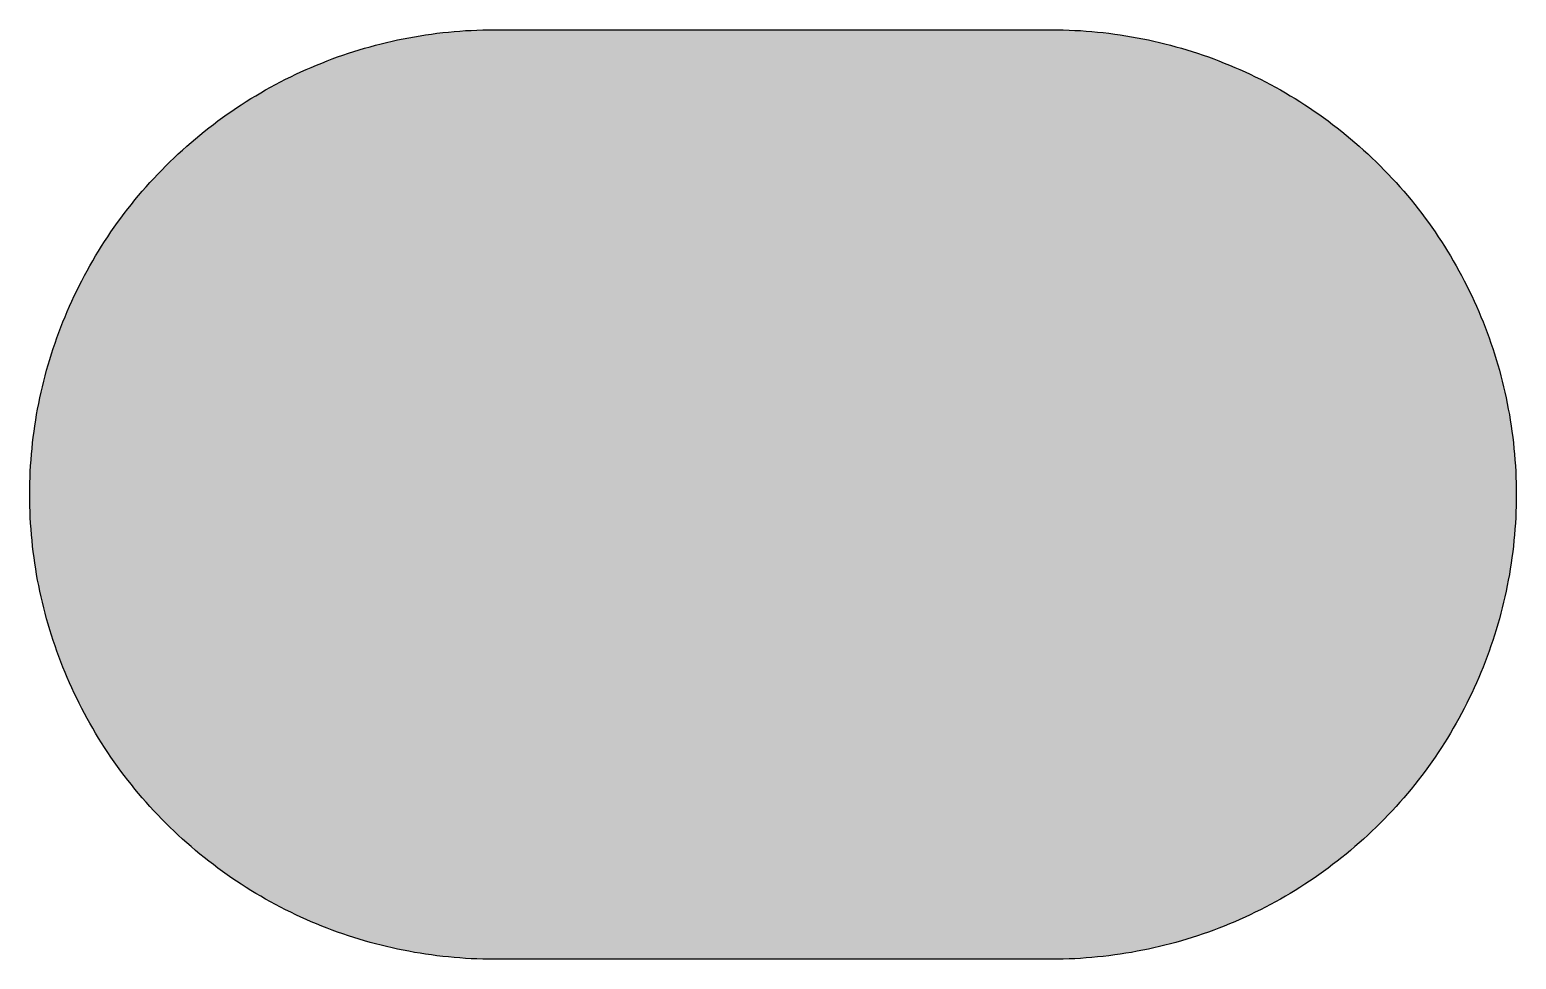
# Model space of a CAD drawing. Header units: millimetres. Extents: x 0 to 141, y 0 to 88.
import ezdxf

# ---------------------------------------------------------------- set-up
doc = ezdxf.new("R2010")
doc.units = ezdxf.units.MM

msp = doc.modelspace()

# ---------------------------------------------------------------- hatches: boundary and pattern name
msp.add_hatch(color=254).paths.add_polyline_path([(44.1494, 0.0536), (43.5991, 0.0559), (43.053, 0.066), (42.5069, 0.0838), (41.9608, 0.1067), (41.4172, 0.1372), (40.8737, 0.1753), (40.3301, 0.2184), (39.7891, 0.2692), (39.2506, 0.3251), (38.7096, 0.3886), (38.1737, 0.4597), (37.6352, 0.5359), (37.1018, 0.6198), (36.5684, 0.7087), (36.035, 0.8052), (35.5041, 0.9068), (34.9758, 1.016), (34.45, 1.1328), (33.9242, 1.2548), (33.3985, 1.3818), (32.8778, 1.5164), (32.3571, 1.6586), (31.8389, 1.8059), (31.3233, 1.9583), (30.8102, 2.1184), (30.2971, 2.2835), (29.7866, 2.4562), (29.2811, 2.634), (28.7757, 2.8194), (28.2727, 3.0099), (27.7724, 3.2055), (27.272, 3.4087), (26.7767, 3.617), (26.2839, 3.8329), (25.7937, 4.0538), (25.306, 4.2799), (24.8209, 4.5136), (24.3383, 4.7523), (23.8608, 4.9962), (23.3832, 5.2476), (22.9108, 5.5042), (22.4409, 5.7658), (21.9735, 6.0325), (21.5087, 6.3068), (21.0464, 6.5862), (20.5892, 6.8732), (20.1346, 7.1628), (19.6825, 7.46), (19.2354, 7.7622), (18.7909, 8.0721), (18.3515, 8.3845), (17.9146, 8.7046), (17.4803, 9.0297), (17.051, 9.3599), (16.6243, 9.6952), (16.2027, 10.0381), (15.7836, 10.3861), (15.3695, 10.7366), (14.9581, 11.0947), (14.5517, 11.4605), (14.1503, 11.8288), (13.7516, 12.2022), (13.3579, 12.5832), (12.9667, 12.9667), (12.5832, 13.3579), (12.2022, 13.7516), (11.8288, 14.1503), (11.4605, 14.5517), (11.0973, 14.9581), (10.7391, 15.3695), (10.3861, 15.7836), (10.0381, 16.2027), (9.6977, 16.6243), (9.3599, 17.051), (9.0297, 17.4803), (8.7046, 17.9146), (8.3845, 18.3515), (8.0721, 18.7909), (7.7622, 19.2354), (7.46, 19.6825), (7.1628, 20.1346), (6.8732, 20.5892), (6.5862, 21.0464), (6.3068, 21.5087), (6.0325, 21.9735), (5.7658, 22.4409), (5.5042, 22.9108), (5.2476, 23.3832), (4.9962, 23.8608), (4.7523, 24.3383), (4.5136, 24.8209), (4.2799, 25.306), (4.0538, 25.7937), (3.8329, 26.2839), (3.617, 26.7792), (3.4087, 27.2745), (3.2055, 27.7724), (3.0074, 28.2727), (2.8169, 28.7757), (2.634, 29.2811), (2.4562, 29.7891), (2.2835, 30.2971), (2.1158, 30.8102), (1.9583, 31.3233), (1.8034, 31.8414), (1.6561, 32.3571), (1.5164, 32.8778), (1.3818, 33.401), (1.2522, 33.9242), (1.1303, 34.45), (1.016, 34.9783), (0.9068, 35.5067), (0.8026, 36.0375), (0.7061, 36.5684), (0.6172, 37.1018), (0.5334, 37.6377), (0.4572, 38.1737), (0.3886, 38.7121), (0.3226, 39.2506), (0.2667, 39.7916), (0.2159, 40.3327), (0.1727, 40.8737), (0.1346, 41.4172), (0.1041, 41.9633), (0.0813, 42.5094), (0.0635, 43.0555), (0.0533, 43.6016), (0.0508, 44.1503), (0.0533, 44.6964), (0.0635, 45.245), (0.0813, 45.7911), (0.1041, 46.3372), (0.1346, 46.8808), (0.1727, 47.4243), (0.2159, 47.9679), (0.2667, 48.5089), (0.3226, 49.0474), (0.3886, 49.5884), (0.4572, 50.1244), (0.5334, 50.6603), (0.6172, 51.1962), (0.7061, 51.7296), (0.8026, 52.263), (0.9068, 52.7914), (1.016, 53.3222), (1.1303, 53.848), (1.2522, 54.3738), (1.3818, 54.897), (1.5164, 55.4203), (1.6561, 55.941), (1.8034, 56.4591), (1.9583, 56.9747), (2.1158, 57.4878), (2.2835, 58.0009), (2.4562, 58.5114), (2.634, 59.0169), (2.8169, 59.5224), (3.0074, 60.0253), (3.2055, 60.5257), (3.4087, 61.0235), (3.617, 61.5213), (3.8329, 62.0141), (4.0538, 62.5043), (4.2799, 62.992), (4.5136, 63.4771), (4.7523, 63.9572), (4.9962, 64.4373), (5.2476, 64.9148), (5.5042, 65.3872), (5.7658, 65.8571), (6.0325, 66.3245), (6.3068, 66.7893), (6.5862, 67.2516), (6.8732, 67.7088), (7.1628, 68.1634), (7.46, 68.613), (7.7622, 69.0626), (8.0721, 69.5071), (8.3845, 69.9465), (8.7046, 70.3834), (9.0297, 70.8177), (9.3599, 71.247), (9.6977, 71.6737), (10.0381, 72.0954), (10.3861, 72.5145), (10.7391, 72.9285), (11.0973, 73.34), (11.4605, 73.7464), (11.8288, 74.1477), (12.2022, 74.5465), (12.5832, 74.9402), (12.9667, 75.3313), (13.3579, 75.7149), (13.7516, 76.0959), (14.1503, 76.4692), (14.5517, 76.8375), (14.9581, 77.2008), (15.3695, 77.5589), (15.7836, 77.912), (16.2027, 78.2599), (16.6243, 78.6003), (17.051, 78.9381), (17.4803, 79.2683), (17.9146, 79.5934), (18.3515, 79.9135), (18.7909, 80.2259), (19.2354, 80.5358), (19.6825, 80.838), (20.1346, 81.1352), (20.5892, 81.4248), (21.0464, 81.7118), (21.5087, 81.9912), (21.9735, 82.2655), (22.4409, 82.5322), (22.9108, 82.7938), (23.3832, 83.0504), (23.8608, 83.3018), (24.3383, 83.5457), (24.8209, 83.7844), (25.306, 84.0181), (25.7937, 84.2442), (26.2839, 84.4652), (26.7767, 84.6811), (27.272, 84.8893), (27.7724, 85.0925), (28.2727, 85.2881), (28.7757, 85.4786), (29.2811, 85.664), (29.7866, 85.8418), (30.2971, 86.0146), (30.8102, 86.1797), (31.3233, 86.3397), (31.8389, 86.4946), (32.3571, 86.6419), (32.8778, 86.7816), (33.3985, 86.9163), (33.9242, 87.0458), (34.45, 87.1677), (34.9758, 87.282), (35.5041, 87.3912), (36.035, 87.4954), (36.5684, 87.5894), (37.1018, 87.6808), (37.6352, 87.7646), (38.1737, 87.8408), (38.7096, 87.9094), (39.2506, 87.9729), (39.7891, 88.0313), (40.3301, 88.0821), (40.8737, 88.1253), (41.4172, 88.1634), (41.9608, 88.1913), (42.5069, 88.2167), (43.053, 88.232), (43.5991, 88.2421), (44.1477, 88.2472), (97.0661, 88.2481), (97.6122, 88.2421), (98.1608, 88.232), (98.7069, 88.2167), (99.2505, 88.1913), (99.7966, 88.1634), (100.3402, 88.1253), (100.8812, 88.0821), (101.4222, 88.0313), (101.9632, 87.9729), (102.5017, 87.9094), (103.0402, 87.8408), (103.5761, 87.7646), (104.1121, 87.6808), (104.6455, 87.5894), (105.1789, 87.4954), (105.7072, 87.3912), (106.238, 87.282), (106.7638, 87.1677), (107.2896, 87.0458), (107.8128, 86.9163), (108.3361, 86.7816), (108.8568, 86.6419), (109.3749, 86.4946), (109.8906, 86.3397), (110.4036, 86.1797), (110.9167, 86.0146), (111.4273, 85.8418), (111.9327, 85.664), (112.4382, 85.4786), (112.9411, 85.2881), (113.4415, 85.0925), (113.9419, 84.8893), (114.4372, 84.6811), (114.9299, 84.4652), (115.4201, 84.2442), (115.9078, 84.0181), (116.393, 83.7844), (116.8756, 83.5457), (117.3531, 83.3018), (117.8306, 83.0504), (118.303, 82.7938), (118.7755, 82.5322), (119.2428, 82.2655), (119.7051, 81.9912), (120.1674, 81.7118), (120.6246, 81.4248), (121.0793, 81.1352), (121.5314, 80.838), (121.9784, 80.5358), (122.4229, 80.2259), (122.8649, 79.9135), (123.3018, 79.5934), (123.7336, 79.2683), (124.1654, 78.9381), (124.5895, 78.6003), (125.0137, 78.2599), (125.4303, 77.912), (125.8468, 77.5589), (126.2558, 77.2008), (126.6622, 76.8375), (127.066, 76.4692), (127.4623, 76.0959), (127.8585, 75.7149), (128.2471, 75.3313), (128.6332, 74.9402), (129.0117, 74.5465), (129.3851, 74.1477), (129.7559, 73.7464), (130.1191, 73.34), (130.4773, 72.9285), (130.8303, 72.5145), (131.1758, 72.0954), (131.5187, 71.6737), (131.8539, 71.247), (132.1841, 70.8177), (132.5093, 70.3834), (132.8293, 69.9465), (133.1443, 69.5071), (133.4516, 69.0626), (133.7539, 68.613), (134.051, 68.1634), (134.3406, 67.7088), (134.6276, 67.2516), (134.907, 66.7893), (135.1813, 66.3245), (135.448, 65.8571), (135.7122, 65.3872), (135.9687, 64.9148), (136.2177, 64.4373), (136.464, 63.9572), (136.7028, 63.4771), (136.9339, 62.992), (137.16, 62.5043), (137.381, 62.0141), (137.5969, 61.5213), (137.8052, 61.0235), (138.0084, 60.5257), (138.2039, 60.0253), (138.3944, 59.5224), (138.5799, 59.0169), (138.7577, 58.5114), (138.9304, 58.0009), (139.0955, 57.4878), (139.2555, 56.9747), (139.4104, 56.4591), (139.5578, 55.941), (139.6975, 55.4203), (139.8321, 54.897), (139.9616, 54.3738), (140.0835, 53.848), (140.1978, 53.3222), (140.3071, 52.7914), (140.4087, 52.263), (140.5052, 51.7296), (140.5966, 51.1962), (140.6779, 50.6603), (140.7566, 50.1244), (140.8252, 49.5884), (140.8887, 49.0474), (140.9471, 48.5089), (140.9979, 47.9679), (141.0411, 47.4243), (141.0767, 46.8808), (141.1072, 46.3372), (141.1326, 45.7911), (141.1478, 45.245), (141.158, 44.6964), (141.163, 44.1503), (141.158, 43.6016), (141.1478, 43.0555), (141.1326, 42.5094), (141.1072, 41.9633), (141.0767, 41.4172), (141.0411, 40.8737), (140.9979, 40.3327), (140.9471, 39.7916), (140.8887, 39.2506), (140.8252, 38.7121), (140.7566, 38.1737), (140.6779, 37.6377), (140.5966, 37.1018), (140.5052, 36.5684), (140.4087, 36.0375), (140.3071, 35.5067), (140.1978, 34.9783), (140.0835, 34.45), (139.9616, 33.9242), (139.8321, 33.401), (139.6975, 32.8778), (139.5578, 32.3571), (139.4104, 31.8414), (139.2555, 31.3233), (139.0955, 30.8102), (138.9304, 30.2971), (138.7577, 29.7891), (138.5799, 29.2811), (138.3944, 28.7757), (138.2039, 28.2727), (138.0084, 27.7724), (137.8052, 27.2745), (137.5969, 26.7792), (137.381, 26.2839), (137.16, 25.7937), (136.9339, 25.306), (136.7028, 24.8209), (136.464, 24.3383), (136.2177, 23.8608), (135.9687, 23.3832), (135.7122, 22.9108), (135.448, 22.4409), (135.1813, 21.9735), (134.907, 21.5087), (134.6276, 21.0464), (134.3406, 20.5892), (134.051, 20.1346), (133.7539, 19.6825), (133.4516, 19.2354), (133.1443, 18.7909), (132.8293, 18.3515), (132.5093, 17.9146), (132.1841, 17.4803), (131.8539, 17.051), (131.5187, 16.6243), (131.1758, 16.2027), (130.8303, 15.7836), (130.4773, 15.3695), (130.1191, 14.9581), (129.7559, 14.5517), (129.3851, 14.1503), (129.0117, 13.7516), (128.6332, 13.3579), (128.2471, 12.9667), (127.8585, 12.5832), (127.4623, 12.2022), (127.066, 11.8288), (126.6622, 11.4605), (126.2558, 11.0947), (125.8468, 10.7366), (125.4303, 10.3861), (125.0137, 10.0381), (124.5895, 9.6952), (124.1654, 9.3599), (123.7336, 9.0297), (123.3018, 8.7046), (122.8649, 8.3845), (122.4229, 8.0721), (121.9784, 7.7622), (121.5314, 7.46), (121.0793, 7.1628), (120.6246, 6.8732), (120.1674, 6.5862), (119.7051, 6.3068), (119.2428, 6.0325), (118.7755, 5.7658), (118.303, 5.5042), (117.8306, 5.2476), (117.3531, 4.9962), (116.8756, 4.7523), (116.393, 4.5136), (115.9078, 4.2799), (115.4201, 4.0538), (114.9299, 3.8329), (114.4372, 3.617), (113.9419, 3.4087), (113.4415, 3.2055), (112.9411, 3.0099), (112.4382, 2.8194), (111.9327, 2.634), (111.4273, 2.4562), (110.9167, 2.2835), (110.4036, 2.1184), (109.8906, 1.9583), (109.3749, 1.8059), (108.8568, 1.6586), (108.3361, 1.5164), (107.8128, 1.3818), (107.2896, 1.2548), (106.7638, 1.1328), (106.238, 1.016), (105.7072, 0.9068), (105.1789, 0.8052), (104.6455, 0.7087), (104.1121, 0.6198), (103.5761, 0.5359), (103.0402, 0.4597), (102.5017, 0.3886), (101.9632, 0.3251), (101.4222, 0.2692), (100.8812, 0.2184), (100.3402, 0.1753), (99.7966, 0.1372), (99.2505, 0.1067), (98.7069, 0.0838), (98.1608, 0.066), (97.6122, 0.0559), (97.0661, 0.0533)])
h = msp.add_hatch(color=59)
edge = h.paths.add_edge_path()
edge.add_line((37.7652, 34.2731), (37.7596, 34.671))
edge.add_line((37.7596, 34.671), (37.7495, 35.0622))
edge.add_line((37.7495, 35.0622), (37.7342, 35.4432))
edge.add_line((37.7342, 35.4432), (37.7114, 35.8191))
edge.add_line((37.7114, 35.8191), (37.6809, 36.1848))
edge.add_line((37.6809, 36.1848), (37.6453, 36.543))
edge.add_line((37.6453, 36.543), (37.6047, 36.8935))
edge.add_line((37.6047, 36.8935), (37.5564, 37.2364))
edge.add_line((37.5564, 37.2364), (37.5031, 37.5691))
edge.add_line((37.5031, 37.5691), (37.4421, 37.8968))
edge.add_line((37.4421, 37.8968), (37.3786, 38.2168))
edge.add_line((37.3786, 38.2168), (37.3075, 38.5293))
edge.add_line((37.3075, 38.5293), (37.2313, 38.8315))
edge.add_line((37.2313, 38.8315), (37.15, 39.1287))
edge.add_line((37.15, 39.1287), (37.0637, 39.4183))
edge.add_line((37.0637, 39.4183), (36.9748, 39.7027))
edge.add_line((36.9748, 39.7027), (36.8783, 39.9771))
edge.add_line((36.8783, 39.9771), (36.7767, 40.2463))
edge.add_line((36.7767, 40.2463), (36.67, 40.5079))
edge.add_line((36.67, 40.5079), (36.5608, 40.7619))
edge.add_line((36.5608, 40.7619), (36.4465, 41.0108))
edge.add_line((36.4465, 41.0108), (36.3271, 41.2521))
edge.add_line((36.3271, 41.2521), (36.2052, 41.4858))
edge.add_line((36.2052, 41.4858), (36.0782, 41.7144))
edge.add_line((36.0782, 41.7144), (35.9486, 41.9379))
edge.add_line((35.9486, 41.9379), (35.814, 42.1538))
edge.add_line((35.814, 42.1538), (35.6743, 42.3621))
edge.add_line((35.6743, 42.3621), (35.5321, 42.5653))
edge.add_line((35.5321, 42.5653), (35.3873, 42.7634))
edge.add_line((35.3873, 42.7634), (35.24, 42.9539))
edge.add_line((35.24, 42.9539), (35.0876, 43.1394))
edge.add_line((35.0876, 43.1394), (34.9326, 43.3197))
edge.add_line((34.9326, 43.3197), (34.7751, 43.495))
edge.add_line((34.7751, 43.495), (34.6151, 43.6626))
edge.add_line((34.6151, 43.6626), (34.4526, 43.8252))
edge.add_line((34.4526, 43.8252), (34.2849, 43.9826))
edge.add_line((34.2849, 43.9826), (34.1173, 44.135))
edge.add_line((34.1173, 44.135), (33.9471, 44.2824))
edge.add_line((33.9471, 44.2824), (33.7744, 44.4246))
edge.add_line((33.7744, 44.4246), (33.5991, 44.5618))
edge.add_line((33.5991, 44.5618), (33.4213, 44.6913))
edge.add_line((33.4213, 44.6913), (33.2435, 44.8183))
edge.add_line((33.2435, 44.8183), (33.0632, 44.9402))
edge.add_line((33.0632, 44.9402), (32.8803, 45.0596))
edge.add_line((32.8803, 45.0596), (32.6974, 45.1714))
edge.add_line((32.6974, 45.1714), (32.512, 45.2806))
edge.add_line((32.512, 45.2806), (32.3266, 45.3822))
edge.add_line((32.3266, 45.3822), (32.1386, 45.4838))
edge.add_line((32.1386, 45.4838), (31.9507, 45.5778))
edge.add_line((31.9507, 45.5778), (31.7602, 45.6692))
edge.add_line((31.7602, 45.6692), (31.5697, 45.7556))
edge.add_line((31.5697, 45.7556), (31.3792, 45.8368))
edge.add_line((31.3792, 45.8368), (31.1887, 45.9156))
edge.add_line((31.1887, 45.9156), (30.9956, 45.9918))
edge.add_line((30.9956, 45.9918), (30.8051, 46.0629))
edge.add_line((30.8051, 46.0629), (30.6121, 46.1289))
edge.add_line((30.6121, 46.1289), (30.4216, 46.1924))
edge.add_line((30.4216, 46.1924), (30.2285, 46.2534))
edge.add_line((30.2285, 46.2534), (30.038, 46.3118))
edge.add_line((30.038, 46.3118), (29.845, 46.3652))
edge.add_line((29.845, 46.3652), (29.6545, 46.4134))
edge.add_line((29.6545, 46.4134), (29.464, 46.4617))
edge.add_line((29.464, 46.4617), (29.2735, 46.5049))
edge.add_line((29.2735, 46.5049), (29.0855, 46.548))
edge.add_line((29.0855, 46.548), (29.2633, 46.5988))
edge.add_line((29.2633, 46.5988), (29.4411, 46.6547))
edge.add_line((29.4411, 46.6547), (29.6215, 46.7131))
edge.add_line((29.6215, 46.7131), (29.7993, 46.7766))
edge.add_line((29.7993, 46.7766), (29.9771, 46.8427))
edge.add_line((29.9771, 46.8427), (30.1523, 46.9138))
edge.add_line((30.1523, 46.9138), (30.3301, 46.9875))
edge.add_line((30.3301, 46.9875), (30.5054, 47.0662))
edge.add_line((30.5054, 47.0662), (30.6807, 47.1475))
edge.add_line((30.6807, 47.1475), (30.8559, 47.2313))
edge.add_line((30.8559, 47.2313), (31.0312, 47.3227))
edge.add_line((31.0312, 47.3227), (31.2039, 47.4142))
edge.add_line((31.2039, 47.4142), (31.3741, 47.5107))
edge.add_line((31.3741, 47.5107), (31.5468, 47.6123))
edge.add_line((31.5468, 47.6123), (31.7144, 47.7164))
edge.add_line((31.7144, 47.7164), (31.8821, 47.8231))
edge.add_line((31.8821, 47.8231), (32.0497, 47.9349))
edge.add_line((32.0497, 47.9349), (32.2148, 48.0492))
edge.add_line((32.2148, 48.0492), (32.3799, 48.166))
edge.add_line((32.3799, 48.166), (32.5399, 48.2879))
edge.add_line((32.5399, 48.2879), (32.7, 48.4149))
edge.add_line((32.7, 48.4149), (32.86, 48.5445))
edge.add_line((32.86, 48.5445), (33.0149, 48.6766))
edge.add_line((33.0149, 48.6766), (33.1699, 48.8137))
edge.add_line((33.1699, 48.8137), (33.3223, 48.9534))
edge.add_line((33.3223, 48.9534), (33.4721, 49.0957))
edge.add_line((33.4721, 49.0957), (33.622, 49.243))
edge.add_line((33.622, 49.243), (33.7668, 49.3954))
edge.add_line((33.7668, 49.3954), (33.909, 49.5478))
edge.add_line((33.909, 49.5478), (34.0512, 49.7053))
edge.add_line((34.0512, 49.7053), (34.1884, 49.8678))
edge.add_line((34.1884, 49.8678), (34.323, 50.0304))
edge.add_line((34.323, 50.0304), (34.4576, 50.198))
edge.add_line((34.4576, 50.198), (34.5872, 50.3707))
edge.add_line((34.5872, 50.3707), (34.7142, 50.546))
edge.add_line((34.7142, 50.546), (34.8361, 50.7238))
edge.add_line((34.8361, 50.7238), (34.958, 50.9041))
edge.add_line((34.958, 50.9041), (35.0749, 51.0896))
edge.add_line((35.0749, 51.0896), (35.1892, 51.2801))
edge.add_line((35.1892, 51.2801), (35.2984, 51.4706))
edge.add_line((35.2984, 51.4706), (35.4051, 51.6661))
edge.add_line((35.4051, 51.6661), (35.5092, 51.8643))
edge.add_line((35.5092, 51.8643), (35.6083, 52.0675))
edge.add_line((35.6083, 52.0675), (35.7048, 52.2707))
edge.add_line((35.7048, 52.2707), (35.7988, 52.4815))
edge.add_line((35.7988, 52.4815), (35.8851, 52.6923))
edge.add_line((35.8851, 52.6923), (35.9715, 52.9082))
edge.add_line((35.9715, 52.9082), (36.0502, 53.1266))
edge.add_line((36.0502, 53.1266), (36.1264, 53.3476))
edge.add_line((36.1264, 53.3476), (36.1975, 53.5737))
edge.add_line((36.1975, 53.5737), (36.2661, 53.7997))
edge.add_line((36.2661, 53.7997), (36.3296, 54.0334))
edge.add_line((36.3296, 54.0334), (36.388, 54.2671))
edge.add_line((36.388, 54.2671), (36.4414, 54.5059))
edge.add_line((36.4414, 54.5059), (36.4896, 54.7472))
edge.add_line((36.4896, 54.7472), (36.5354, 54.991))
edge.add_line((36.5354, 54.991), (36.5735, 55.2374))
edge.add_line((36.5735, 55.2374), (36.609, 55.4888))
edge.add_line((36.609, 55.4888), (36.637, 55.7428))
edge.add_line((36.637, 55.7428), (36.6624, 55.9994))
edge.add_line((36.6624, 55.9994), (36.6801, 56.261))
edge.add_line((36.6801, 56.261), (36.6954, 56.5252))
edge.add_line((36.6954, 56.5252), (36.703, 56.7893))
edge.add_line((36.703, 56.7893), (36.7055, 57.0611))
edge.add_line((36.7055, 57.0611), (36.7005, 57.5183))
edge.add_line((36.7005, 57.5183), (36.6878, 57.9653))
edge.add_line((36.6878, 57.9653), (36.6674, 58.4022))
edge.add_line((36.6674, 58.4022), (36.637, 58.8289))
edge.add_line((36.637, 58.8289), (36.5989, 59.2455))
edge.add_line((36.5989, 59.2455), (36.5531, 59.6494))
edge.add_line((36.5531, 59.6494), (36.4998, 60.0456))
edge.add_line((36.4998, 60.0456), (36.4388, 60.4317))
edge.add_line((36.4388, 60.4317), (36.3703, 60.8101))
edge.add_line((36.3703, 60.8101), (36.2941, 61.1759))
edge.add_line((36.2941, 61.1759), (36.2128, 61.534))
edge.add_line((36.2128, 61.534), (36.1213, 61.882))
edge.add_line((36.1213, 61.882), (36.0223, 62.2198))
edge.add_line((36.0223, 62.2198), (35.9181, 62.5475))
edge.add_line((35.9181, 62.5475), (35.8089, 62.8675))
edge.add_line((35.8089, 62.8675), (35.6895, 63.18))
edge.add_line((35.6895, 63.18), (35.5651, 63.4797))
edge.add_line((35.5651, 63.4797), (35.4355, 63.7743))
edge.add_line((35.4355, 63.7743), (35.2984, 64.0588))
edge.add_line((35.2984, 64.0588), (35.1561, 64.3331))
edge.add_line((35.1561, 64.3331), (35.0088, 64.6024))
edge.add_line((35.0088, 64.6024), (34.8539, 64.8589))
edge.add_line((34.8539, 64.8589), (34.6939, 65.1104))
edge.add_line((34.6939, 65.1104), (34.5288, 65.3517))
edge.add_line((34.5288, 65.3517), (34.3586, 65.5879))
edge.add_line((34.3586, 65.5879), (34.1833, 65.8139))
edge.add_line((34.1833, 65.8139), (34.003, 66.0324))
edge.add_line((34.003, 66.0324), (33.8176, 66.2432))
edge.add_line((33.8176, 66.2432), (33.6271, 66.4439))
edge.add_line((33.6271, 66.4439), (33.4315, 66.6394))
edge.add_line((33.4315, 66.6394), (33.2308, 66.8274))
edge.add_line((33.2308, 66.8274), (33.0276, 67.0103))
edge.add_line((33.0276, 67.0103), (32.8193, 67.183))
edge.add_line((32.8193, 67.183), (32.6085, 67.3481))
edge.add_line((32.6085, 67.3481), (32.3926, 67.5081))
edge.add_line((32.3926, 67.5081), (32.1716, 67.6605))
edge.add_line((32.1716, 67.6605), (31.9481, 67.8053))
edge.add_line((31.9481, 67.8053), (31.7221, 67.945))
edge.add_line((31.7221, 67.945), (31.4909, 68.0771))
edge.add_line((31.4909, 68.0771), (31.2598, 68.2015))
edge.add_line((31.2598, 68.2015), (31.0236, 68.3209))
edge.add_line((31.0236, 68.3209), (30.7823, 68.4352))
edge.add_line((30.7823, 68.4352), (30.541, 68.5419))
edge.add_line((30.541, 68.5419), (30.2971, 68.6435))
edge.add_line((30.2971, 68.6435), (30.0482, 68.7375))
edge.add_line((30.0482, 68.7375), (29.7993, 68.8264))
edge.add_line((29.7993, 68.8264), (29.5478, 68.9102))
edge.add_line((29.5478, 68.9102), (29.2938, 68.9864))
edge.add_line((29.2938, 68.9864), (29.0373, 69.0601))
edge.add_line((29.0373, 69.0601), (28.7807, 69.1261))
edge.add_line((28.7807, 69.1261), (28.5217, 69.1871))
edge.add_line((28.5217, 69.1871), (28.26, 69.2429))
edge.add_line((28.26, 69.2429), (27.9984, 69.2937))
edge.add_line((27.9984, 69.2937), (27.7343, 69.3395))
edge.add_line((27.7343, 69.3395), (27.4701, 69.3826))
edge.add_line((27.4701, 69.3826), (27.2059, 69.4182))
edge.add_line((27.2059, 69.4182), (26.9392, 69.4487))
edge.add_line((26.9392, 69.4487), (26.6725, 69.4766))
edge.add_line((26.6725, 69.4766), (26.4033, 69.4995))
edge.add_line((26.4033, 69.4995), (26.1366, 69.5173))
edge.add_line((26.1366, 69.5173), (25.8674, 69.5325))
edge.add_line((25.8674, 69.5325), (25.6007, 69.5427))
edge.add_line((25.6007, 69.5427), (25.3314, 69.5477))
edge.add_line((25.3314, 69.5477), (25.0647, 69.5503))
edge.add_line((25.0647, 69.5503), (24.8691, 69.5477))
edge.add_line((24.8691, 69.5477), (24.6761, 69.5452))
edge.add_line((24.6761, 69.5452), (24.4805, 69.5401))
edge.add_line((24.4805, 69.5401), (24.29, 69.53))
edge.add_line((24.29, 69.53), (24.097, 69.5198))
edge.add_line((24.097, 69.5198), (23.9065, 69.5071))
edge.add_line((23.9065, 69.5071), (23.716, 69.4919))
edge.add_line((23.716, 69.4919), (23.5255, 69.4741))
edge.add_line((23.5255, 69.4741), (23.3375, 69.4563))
edge.add_line((23.3375, 69.4563), (23.1496, 69.4334))
edge.add_line((23.1496, 69.4334), (22.9616, 69.408))
edge.add_line((22.9616, 69.408), (22.7736, 69.3826))
edge.add_line((22.7736, 69.3826), (22.5882, 69.3547))
edge.add_line((22.5882, 69.3547), (22.4028, 69.3242))
edge.add_line((22.4028, 69.3242), (22.2174, 69.2912))
edge.add_line((22.2174, 69.2912), (22.0345, 69.2556))
edge.add_line((22.0345, 69.2556), (21.8516, 69.2201))
edge.add_line((21.8516, 69.2201), (21.6687, 69.1794))
edge.add_line((21.6687, 69.1794), (21.4859, 69.1388))
edge.add_line((21.4859, 69.1388), (21.3055, 69.0956))
edge.add_line((21.3055, 69.0956), (21.1252, 69.0499))
edge.add_line((21.1252, 69.0499), (20.9448, 69.0016))
edge.add_line((20.9448, 69.0016), (20.767, 68.9534))
edge.add_line((20.767, 68.9534), (20.5892, 68.9026))
edge.add_line((20.5892, 68.9026), (20.4114, 68.8492))
edge.add_line((20.4114, 68.8492), (20.2362, 68.7934))
edge.add_line((20.2362, 68.7934), (20.0584, 68.7349))
edge.add_line((20.0584, 68.7349), (19.8831, 68.6765))
edge.add_line((19.8831, 68.6765), (19.7104, 68.6156))
edge.add_line((19.7104, 68.6156), (19.5351, 68.5521))
edge.add_line((19.5351, 68.5521), (19.3624, 68.486))
edge.add_line((19.3624, 68.486), (19.1897, 68.42))
edge.add_line((19.1897, 68.42), (19.0195, 68.3514))
edge.add_line((19.0195, 68.3514), (18.8468, 68.2803))
edge.add_line((18.8468, 68.2803), (18.6766, 68.2092))
edge.add_line((18.6766, 68.2092), (18.509, 68.1355))
edge.add_line((18.509, 68.1355), (18.3388, 68.0593))
edge.add_line((18.3388, 68.0593), (18.1712, 67.9806))
edge.add_line((18.1712, 67.9806), (18.0035, 67.9018))
edge.add_line((18.0035, 67.9018), (17.8384, 67.8205))
edge.add_line((17.8384, 67.8205), (17.6708, 67.7367))
edge.add_line((17.6708, 67.7367), (17.5057, 67.6529))
edge.add_line((17.5057, 67.6529), (17.3431, 67.5665))
edge.add_line((17.3431, 67.5665), (17.178, 67.4776))
edge.add_line((17.178, 67.4776), (17.0155, 67.3887))
edge.add_line((17.0155, 67.3887), (16.8529, 67.2973))
edge.add_line((16.8529, 67.2973), (16.6929, 67.2033))
edge.add_line((16.6929, 67.2033), (16.5303, 67.1093))
edge.add_line((16.5303, 67.1093), (16.3703, 67.0128))
edge.add_line((16.3703, 67.0128), (16.2128, 66.9138))
edge.add_line((16.2128, 66.9138), (16.0528, 66.8147))
edge.add_line((16.0528, 66.8147), (15.8953, 66.7131))
edge.add_line((15.8953, 66.7131), (15.7378, 66.6115))
edge.add_line((15.7378, 66.6115), (15.5829, 66.5074))
edge.add_line((15.5829, 66.5074), (15.4254, 66.4007))
edge.add_line((15.4254, 66.4007), (15.2705, 66.294))
edge.add_line((15.2705, 66.294), (15.1181, 66.1848))
edge.add_line((15.1181, 66.1848), (14.9631, 66.0756))
edge.add_line((14.9631, 66.0756), (14.8107, 65.9638))
edge.add_line((14.8107, 65.9638), (14.6583, 65.852))
edge.add_line((14.6583, 65.852), (14.5085, 65.7377))
edge.add_line((14.5085, 65.7377), (14.3561, 65.6209))
edge.add_line((14.3561, 65.6209), (14.2062, 65.5041))
edge.add_line((14.2062, 65.5041), (14.0589, 65.3872))
edge.add_line((14.0589, 65.3872), (17.0215, 60.7314))
edge.add_line((17.0215, 60.7314), (17.145, 60.8254))
edge.add_line((17.145, 60.8254), (17.272, 60.9168))
edge.add_line((17.272, 60.9168), (17.3965, 61.0083))
edge.add_line((17.3965, 61.0083), (17.5209, 61.0972))
edge.add_line((17.5209, 61.0972), (17.6454, 61.1861))
edge.add_line((17.6454, 61.1861), (17.7698, 61.2699))
edge.add_line((17.7698, 61.2699), (17.8918, 61.3537))
edge.add_line((17.8918, 61.3537), (18.0162, 61.435))
edge.add_line((18.0162, 61.435), (18.1381, 61.5163))
edge.add_line((18.1381, 61.5163), (18.2626, 61.5925))
edge.add_line((18.2626, 61.5925), (18.3845, 61.6687))
edge.add_line((18.3845, 61.6687), (18.5064, 61.7423))
edge.add_line((18.5064, 61.7423), (18.6284, 61.816))
edge.add_line((18.6284, 61.816), (18.7503, 61.8871))
edge.add_line((18.7503, 61.8871), (18.8697, 61.9557))
edge.add_line((18.8697, 61.9557), (18.9916, 62.0217))
edge.add_line((18.9916, 62.0217), (19.1135, 62.0878))
edge.add_line((19.1135, 62.0878), (19.2329, 62.1513))
edge.add_line((19.2329, 62.1513), (19.3523, 62.2148))
edge.add_line((19.3523, 62.2148), (19.4716, 62.2732))
edge.add_line((19.4716, 62.2732), (19.591, 62.3316))
edge.add_line((19.591, 62.3316), (19.7104, 62.39))
edge.add_line((19.7104, 62.39), (19.8298, 62.4459))
edge.add_line((19.8298, 62.4459), (19.9466, 62.4992))
edge.add_line((19.9466, 62.4992), (20.066, 62.55))
edge.add_line((20.066, 62.55), (20.1828, 62.6008))
edge.add_line((20.1828, 62.6008), (20.3022, 62.6516))
edge.add_line((20.3022, 62.6516), (20.4191, 62.6974))
edge.add_line((20.4191, 62.6974), (20.5359, 62.7431))
edge.add_line((20.5359, 62.7431), (20.6527, 62.7888))
edge.add_line((20.6527, 62.7888), (20.767, 62.832))
edge.add_line((20.767, 62.832), (20.8839, 62.8726))
edge.add_line((20.8839, 62.8726), (20.9982, 62.9107))
edge.add_line((20.9982, 62.9107), (21.115, 62.9488))
edge.add_line((21.115, 62.9488), (21.2293, 62.9869))
edge.add_line((21.2293, 62.9869), (21.3436, 63.0225))
edge.add_line((21.3436, 63.0225), (21.4579, 63.0555))
edge.add_line((21.4579, 63.0555), (21.5722, 63.0885))
edge.add_line((21.5722, 63.0885), (21.6865, 63.119))
edge.add_line((21.6865, 63.119), (21.8008, 63.1495))
edge.add_line((21.8008, 63.1495), (21.9126, 63.1774))
edge.add_line((21.9126, 63.1774), (22.0269, 63.2054))
edge.add_line((22.0269, 63.2054), (22.1386, 63.2308))
edge.add_line((22.1386, 63.2308), (22.2504, 63.2536))
edge.add_line((22.2504, 63.2536), (22.3622, 63.2765))
edge.add_line((22.3622, 63.2765), (22.4739, 63.2993))
edge.add_line((22.4739, 63.2993), (22.5857, 63.3197))
edge.add_line((22.5857, 63.3197), (22.6949, 63.3374))
edge.add_line((22.6949, 63.3374), (22.8067, 63.3552))
edge.add_line((22.8067, 63.3552), (22.9159, 63.373))
edge.add_line((22.9159, 63.373), (23.0276, 63.3882))
edge.add_line((23.0276, 63.3882), (23.1369, 63.4009))
edge.add_line((23.1369, 63.4009), (23.2461, 63.4136))
edge.add_line((23.2461, 63.4136), (23.3553, 63.4263))
edge.add_line((23.3553, 63.4263), (23.4645, 63.4365))
edge.add_line((23.4645, 63.4365), (23.5712, 63.4467))
edge.add_line((23.5712, 63.4467), (23.6804, 63.4543))
edge.add_line((23.6804, 63.4543), (23.7871, 63.4619))
edge.add_line((23.7871, 63.4619), (23.8963, 63.467))
edge.add_line((23.8963, 63.467), (24.003, 63.4721))
edge.add_line((24.003, 63.4721), (24.1097, 63.4746))
edge.add_line((24.1097, 63.4746), (24.2164, 63.4771))
edge.add_line((24.2164, 63.4771), (24.323, 63.4797))
edge.add_line((24.323, 63.4797), (24.4297, 63.4797))
edge.add_line((24.4297, 63.4797), (24.5288, 63.4797))
edge.add_line((24.5288, 63.4797), (24.6304, 63.4797))
edge.add_line((24.6304, 63.4797), (24.7345, 63.4771))
edge.add_line((24.7345, 63.4771), (24.8387, 63.4746))
edge.add_line((24.8387, 63.4746), (24.9453, 63.4721))
edge.add_line((24.9453, 63.4721), (25.0546, 63.467))
edge.add_line((25.0546, 63.467), (25.1638, 63.4619))
edge.add_line((25.1638, 63.4619), (25.273, 63.4568))
edge.add_line((25.273, 63.4568), (25.3848, 63.4467))
edge.add_line((25.3848, 63.4467), (25.4965, 63.4365))
edge.add_line((25.4965, 63.4365), (25.6083, 63.4263))
edge.add_line((25.6083, 63.4263), (25.7226, 63.4111))
edge.add_line((25.7226, 63.4111), (25.8369, 63.3959))
edge.add_line((25.8369, 63.3959), (25.9512, 63.3781))
edge.add_line((25.9512, 63.3781), (26.0655, 63.3578))
edge.add_line((26.0655, 63.3578), (26.1823, 63.3349))
edge.add_line((26.1823, 63.3349), (26.2966, 63.3095))
edge.add_line((26.2966, 63.3095), (26.4135, 63.2816))
edge.add_line((26.4135, 63.2816), (26.5278, 63.2511))
edge.add_line((26.5278, 63.2511), (26.6421, 63.2181))
edge.add_line((26.6421, 63.2181), (26.7589, 63.18))
edge.add_line((26.7589, 63.18), (26.8732, 63.1393))
edge.add_line((26.8732, 63.1393), (26.9875, 63.0961))
edge.add_line((26.9875, 63.0961), (27.0993, 63.0504))
edge.add_line((27.0993, 63.0504), (27.2136, 62.9996))
edge.add_line((27.2136, 62.9996), (27.3253, 62.9437))
edge.add_line((27.3253, 62.9437), (27.4371, 62.8853))
edge.add_line((27.4371, 62.8853), (27.5463, 62.8218))
edge.add_line((27.5463, 62.8218), (27.6555, 62.7558))
edge.add_line((27.6555, 62.7558), (27.7622, 62.6847))
edge.add_line((27.7622, 62.6847), (27.8689, 62.6085))
edge.add_line((27.8689, 62.6085), (27.9756, 62.5297))
edge.add_line((27.9756, 62.5297), (28.0772, 62.4434))
edge.add_line((28.0772, 62.4434), (28.1788, 62.3545))
edge.add_line((28.1788, 62.3545), (28.2804, 62.2579))
edge.add_line((28.2804, 62.2579), (28.3769, 62.1589))
edge.add_line((28.3769, 62.1589), (28.4734, 62.0522))
edge.add_line((28.4734, 62.0522), (28.5674, 61.943))
edge.add_line((28.5674, 61.943), (28.6588, 61.8261))
edge.add_line((28.6588, 61.8261), (28.7503, 61.7042))
edge.add_line((28.7503, 61.7042), (28.8366, 61.5747))
edge.add_line((28.8366, 61.5747), (28.9204, 61.4426))
edge.add_line((28.9204, 61.4426), (29.0043, 61.3004))
edge.add_line((29.0043, 61.3004), (29.083, 61.1556))
edge.add_line((29.083, 61.1556), (29.1592, 61.0032))
edge.add_line((29.1592, 61.0032), (29.2329, 60.8432))
edge.add_line((29.2329, 60.8432), (29.304, 60.6781))
edge.add_line((29.304, 60.6781), (29.37, 60.5053))
edge.add_line((29.37, 60.5053), (29.4335, 60.325))
edge.add_line((29.4335, 60.325), (29.4945, 60.137))
edge.add_line((29.4945, 60.137), (29.5529, 59.944))
edge.add_line((29.5529, 59.944), (29.6062, 59.7433))
edge.add_line((29.6062, 59.7433), (29.657, 59.5351))
edge.add_line((29.657, 59.5351), (29.7028, 59.3192))
edge.add_line((29.7028, 59.3192), (29.7434, 59.0931))
edge.add_line((29.7434, 59.0931), (29.784, 58.862))
edge.add_line((29.784, 58.862), (29.8171, 58.6232))
edge.add_line((29.8171, 58.6232), (29.8475, 58.3743))
edge.add_line((29.8475, 58.3743), (29.8729, 58.1177))
edge.add_line((29.8729, 58.1177), (29.8933, 57.8536))
edge.add_line((29.8933, 57.8536), (29.911, 57.5793))
edge.add_line((29.911, 57.5793), (29.9237, 57.2973))
edge.add_line((29.9237, 57.2973), (29.9314, 57.0078))
edge.add_line((29.9314, 57.0078), (29.9314, 56.708))
edge.add_line((29.9314, 56.708), (29.9314, 56.4591))
edge.add_line((29.9314, 56.4591), (29.9263, 56.2127))
edge.add_line((29.9263, 56.2127), (29.9161, 55.974))
edge.add_line((29.9161, 55.974), (29.9034, 55.7378))
edge.add_line((29.9034, 55.7378), (29.8856, 55.5066))
edge.add_line((29.8856, 55.5066), (29.8679, 55.278))
edge.add_line((29.8679, 55.278), (29.8425, 55.057))
edge.add_line((29.8425, 55.057), (29.8171, 54.8386))
edge.add_line((29.8171, 54.8386), (29.7866, 54.6227))
edge.add_line((29.7866, 54.6227), (29.7536, 54.4144))
edge.add_line((29.7536, 54.4144), (29.7155, 54.2087))
edge.add_line((29.7155, 54.2087), (29.6748, 54.0055))
edge.add_line((29.6748, 54.0055), (29.6316, 53.8099))
edge.add_line((29.6316, 53.8099), (29.5834, 53.6169))
edge.add_line((29.5834, 53.6169), (29.5326, 53.4289))
edge.add_line((29.5326, 53.4289), (29.4792, 53.2435))
edge.add_line((29.4792, 53.2435), (29.4234, 53.0631))
edge.add_line((29.4234, 53.0631), (29.3649, 52.8879))
edge.add_line((29.3649, 52.8879), (29.3014, 52.7152))
edge.add_line((29.3014, 52.7152), (29.2354, 52.5475))
edge.add_line((29.2354, 52.5475), (29.1668, 52.385))
edge.add_line((29.1668, 52.385), (29.0957, 52.2249))
edge.add_line((29.0957, 52.2249), (29.0195, 52.07))
edge.add_line((29.0195, 52.07), (28.9433, 51.9176))
edge.add_line((28.9433, 51.9176), (28.862, 51.7703))
edge.add_line((28.862, 51.7703), (28.7782, 51.628))
edge.add_line((28.7782, 51.628), (28.6918, 51.4883))
edge.add_line((28.6918, 51.4883), (28.6029, 51.3537))
edge.add_line((28.6029, 51.3537), (28.5115, 51.2216))
edge.add_line((28.5115, 51.2216), (28.4175, 51.0946))
edge.add_line((28.4175, 51.0946), (28.321, 50.9702))
edge.add_line((28.321, 50.9702), (28.2219, 50.8508))
edge.add_line((28.2219, 50.8508), (28.1178, 50.7365))
edge.add_line((28.1178, 50.7365), (28.0137, 50.6247))
edge.add_line((28.0137, 50.6247), (27.907, 50.5155))
edge.add_line((27.907, 50.5155), (27.7978, 50.4139))
edge.add_line((27.7978, 50.4139), (27.686, 50.3123))
edge.add_line((27.686, 50.3123), (27.5692, 50.2158))
edge.add_line((27.5692, 50.2158), (27.4523, 50.1244))
edge.add_line((27.4523, 50.1244), (27.3329, 50.0355))
edge.add_line((27.3329, 50.0355), (27.2136, 49.9516))
edge.add_line((27.2136, 49.9516), (27.0891, 49.8704))
edge.add_line((27.0891, 49.8704), (26.9621, 49.7942))
edge.add_line((26.9621, 49.7942), (26.8351, 49.7205))
edge.add_line((26.8351, 49.7205), (26.703, 49.6519))
edge.add_line((26.703, 49.6519), (26.5709, 49.5859))
edge.add_line((26.5709, 49.5859), (26.4363, 49.5224))
edge.add_line((26.4363, 49.5224), (26.2992, 49.464))
edge.add_line((26.2992, 49.464), (26.162, 49.4106))
edge.add_line((26.162, 49.4106), (26.0198, 49.3573))
edge.add_line((26.0198, 49.3573), (25.8775, 49.3116))
edge.add_line((25.8775, 49.3116), (25.7327, 49.2658))
edge.add_line((25.7327, 49.2658), (25.588, 49.2277))
edge.add_line((25.588, 49.2277), (25.4381, 49.1896))
edge.add_line((25.4381, 49.1896), (25.2882, 49.1566))
edge.add_line((25.2882, 49.1566), (25.1358, 49.1261))
edge.add_line((25.1358, 49.1261), (24.9834, 49.1007))
edge.add_line((24.9834, 49.1007), (24.8285, 49.0779))
edge.add_line((24.8285, 49.0779), (24.671, 49.0601))
edge.add_line((24.671, 49.0601), (24.5135, 49.0449))
edge.add_line((24.5135, 49.0449), (24.3535, 49.0322))
edge.add_line((24.3535, 49.0322), (24.191, 49.0245))
edge.add_line((24.191, 49.0245), (24.0284, 49.0195))
edge.add_line((24.0284, 49.0195), (23.8633, 49.0169))
edge.add_line((23.8633, 49.0169), (22.1008, 49.0178))
edge.add_line((22.1008, 49.0178), (22.1008, 43.3031))
edge.add_line((22.1008, 43.3031), (24.2175, 43.3031))
edge.add_line((24.2175, 43.3031), (24.3815, 43.3019))
edge.add_line((24.3815, 43.3019), (24.5466, 43.2994))
edge.add_line((24.5466, 43.2994), (24.7091, 43.2943))
edge.add_line((24.7091, 43.2943), (24.8717, 43.2867))
edge.add_line((24.8717, 43.2867), (25.0317, 43.2791))
edge.add_line((25.0317, 43.2791), (25.1943, 43.2664))
edge.add_line((25.1943, 43.2664), (25.3517, 43.2537))
edge.add_line((25.3517, 43.2537), (25.5118, 43.2384))
edge.add_line((25.5118, 43.2384), (25.6692, 43.2181))
edge.add_line((25.6692, 43.2181), (25.8242, 43.1978))
edge.add_line((25.8242, 43.1978), (25.9791, 43.1724))
edge.add_line((25.9791, 43.1724), (26.1315, 43.1444))
edge.add_line((26.1315, 43.1444), (26.2839, 43.114))
edge.add_line((26.2839, 43.114), (26.4338, 43.0809))
edge.add_line((26.4338, 43.0809), (26.5836, 43.0428))
edge.add_line((26.5836, 43.0428), (26.731, 43.0022))
edge.add_line((26.731, 43.0022), (26.8757, 42.9565))
edge.add_line((26.8757, 42.9565), (27.018, 42.9082))
edge.add_line((27.018, 42.9082), (27.1602, 42.8549))
edge.add_line((27.1602, 42.8549), (27.3025, 42.799))
edge.add_line((27.3025, 42.799), (27.4396, 42.738))
edge.add_line((27.4396, 42.738), (27.5768, 42.672))
edge.add_line((27.5768, 42.672), (27.7114, 42.6034))
edge.add_line((27.7114, 42.6034), (27.8435, 42.5272))
edge.add_line((27.8435, 42.5272), (27.973, 42.4485))
edge.add_line((27.973, 42.4485), (28.1, 42.3647))
edge.add_line((28.1, 42.3647), (28.227, 42.2758))
edge.add_line((28.227, 42.2758), (28.3515, 42.1818))
edge.add_line((28.3515, 42.1818), (28.4709, 42.0827))
edge.add_line((28.4709, 42.0827), (28.5902, 41.976))
edge.add_line((28.5902, 41.976), (28.7071, 41.8668))
edge.add_line((28.7071, 41.8668), (28.8214, 41.75))
edge.add_line((28.8214, 41.75), (28.9306, 41.6281))
edge.add_line((28.9306, 41.6281), (29.0398, 41.5011))
edge.add_line((29.0398, 41.5011), (29.1465, 41.3664))
edge.add_line((29.1465, 41.3664), (29.2481, 41.2267))
edge.add_line((29.2481, 41.2267), (29.3497, 41.0794))
edge.add_line((29.3497, 41.0794), (29.4462, 40.927))
edge.add_line((29.4462, 40.927), (29.5402, 40.767))
edge.add_line((29.5402, 40.767), (29.6316, 40.6019))
edge.add_line((29.6316, 40.6019), (29.7205, 40.4292))
edge.add_line((29.7205, 40.4292), (29.8069, 40.2488))
edge.add_line((29.8069, 40.2488), (29.8882, 40.0609))
edge.add_line((29.8882, 40.0609), (29.9669, 39.8678))
edge.add_line((29.9669, 39.8678), (30.0431, 39.6672))
edge.add_line((30.0431, 39.6672), (30.1142, 39.4564))
edge.add_line((30.1142, 39.4564), (30.1828, 39.2405))
edge.add_line((30.1828, 39.2405), (30.2489, 39.0169))
edge.add_line((30.2489, 39.0169), (30.3124, 38.7833))
edge.add_line((30.3124, 38.7833), (30.3708, 38.5445))
edge.add_line((30.3708, 38.5445), (30.4241, 38.2956))
edge.add_line((30.4241, 38.2956), (30.4749, 38.039))
edge.add_line((30.4749, 38.039), (30.5232, 37.7749))
edge.add_line((30.5232, 37.7749), (30.5664, 37.5006))
edge.add_line((30.5664, 37.5006), (30.6045, 37.2186))
edge.add_line((30.6045, 37.2186), (30.6426, 36.9291))
edge.add_line((30.6426, 36.9291), (30.673, 36.6293))
edge.add_line((30.673, 36.6293), (30.701, 36.3195))
edge.add_line((30.701, 36.3195), (30.7238, 36.002))
edge.add_line((30.7238, 36.002), (30.7442, 35.6743))
edge.add_line((30.7442, 35.6743), (30.7594, 35.339))
edge.add_line((30.7594, 35.339), (30.7696, 34.9936))
edge.add_line((30.7696, 34.9936), (30.7772, 34.638))
edge.add_line((30.7772, 34.638), (30.7797, 34.2722))
edge.add_line((30.7797, 34.2722), (30.7772, 33.9471))
edge.add_line((30.7772, 33.9471), (30.767, 33.6296))
edge.add_line((30.767, 33.6296), (30.7543, 33.3197))
edge.add_line((30.7543, 33.3197), (30.7365, 33.0175))
edge.add_line((30.7365, 33.0175), (30.7137, 32.7203))
edge.add_line((30.7137, 32.7203), (30.6857, 32.4307))
edge.add_line((30.6857, 32.4307), (30.6527, 32.1462))
edge.add_line((30.6527, 32.1462), (30.6172, 31.8694))
edge.add_line((30.6172, 31.8694), (30.574, 31.5976))
edge.add_line((30.574, 31.5976), (30.5283, 31.3334))
edge.add_line((30.5283, 31.3334), (30.4775, 31.0769))
edge.add_line((30.4775, 31.0769), (30.4216, 30.8254))
edge.add_line((30.4216, 30.8254), (30.3606, 30.5791))
edge.add_line((30.3606, 30.5791), (30.2971, 30.3403))
edge.add_line((30.2971, 30.3403), (30.2285, 30.1066))
edge.add_line((30.2285, 30.1066), (30.1549, 29.8806))
edge.add_line((30.1549, 29.8806), (30.0787, 29.6596))
edge.add_line((30.0787, 29.6596), (29.9974, 29.4437))
edge.add_line((29.9974, 29.4437), (29.9136, 29.2354))
edge.add_line((29.9136, 29.2354), (29.8247, 29.0322))
edge.add_line((29.8247, 29.0322), (29.7332, 28.8341))
edge.add_line((29.7332, 28.8341), (29.6367, 28.6436))
edge.add_line((29.6367, 28.6436), (29.5377, 28.4582))
edge.add_line((29.5377, 28.4582), (29.4361, 28.2778))
edge.add_line((29.4361, 28.2778), (29.3294, 28.1026))
edge.add_line((29.3294, 28.1026), (29.2202, 27.9324))
edge.add_line((29.2202, 27.9324), (29.1059, 27.7698))
edge.add_line((29.1059, 27.7698), (28.989, 27.6098))
edge.add_line((28.989, 27.6098), (28.8696, 27.4574))
edge.add_line((28.8696, 27.4574), (28.7477, 27.3101))
edge.add_line((28.7477, 27.3101), (28.6233, 27.1678))
edge.add_line((28.6233, 27.1678), (28.4937, 27.0307))
edge.add_line((28.4937, 27.0307), (28.3642, 26.8986))
edge.add_line((28.3642, 26.8986), (28.2296, 26.7716))
edge.add_line((28.2296, 26.7716), (28.0924, 26.6497))
edge.add_line((28.0924, 26.6497), (27.9527, 26.5303))
edge.add_line((27.9527, 26.5303), (27.8105, 26.4185))
edge.add_line((27.8105, 26.4185), (27.6682, 26.3119))
edge.add_line((27.6682, 26.3119), (27.5209, 26.2077))
edge.add_line((27.5209, 26.2077), (27.371, 26.1112))
edge.add_line((27.371, 26.1112), (27.2212, 26.0172))
edge.add_line((27.2212, 26.0172), (27.0662, 25.9283))
edge.add_line((27.0662, 25.9283), (26.9113, 25.8445))
edge.add_line((26.9113, 25.8445), (26.7538, 25.7658))
edge.add_line((26.7538, 25.7658), (26.5938, 25.6896))
edge.add_line((26.5938, 25.6896), (26.4338, 25.6184))
edge.add_line((26.4338, 25.6184), (26.2712, 25.5524))
edge.add_line((26.2712, 25.5524), (26.1061, 25.4889))
edge.add_line((26.1061, 25.4889), (25.9385, 25.4305))
edge.add_line((25.9385, 25.4305), (25.7708, 25.3771))
edge.add_line((25.7708, 25.3771), (25.6032, 25.3289))
edge.add_line((25.6032, 25.3289), (25.4305, 25.2832))
edge.add_line((25.4305, 25.2832), (25.2603, 25.24))
edge.add_line((25.2603, 25.24), (25.085, 25.2019))
edge.add_line((25.085, 25.2019), (24.9123, 25.1689))
edge.add_line((24.9123, 25.1689), (24.7345, 25.1384))
edge.add_line((24.7345, 25.1384), (24.5593, 25.113))
edge.add_line((24.5593, 25.113), (24.3815, 25.0901))
edge.add_line((24.3815, 25.0901), (24.2037, 25.0698))
edge.add_line((24.2037, 25.0698), (24.0233, 25.0546))
edge.add_line((24.0233, 25.0546), (23.843, 25.0419))
edge.add_line((23.843, 25.0419), (23.6626, 25.0342))
edge.add_line((23.6626, 25.0342), (23.4823, 25.0292))
edge.add_line((23.4823, 25.0292), (23.2994, 25.0266))
edge.add_line((23.2994, 25.0266), (23.1648, 25.0292))
edge.add_line((23.1648, 25.0292), (23.0302, 25.0317))
edge.add_line((23.0302, 25.0317), (22.8956, 25.0342))
edge.add_line((22.8956, 25.0342), (22.7609, 25.0393))
edge.add_line((22.7609, 25.0393), (22.6289, 25.0444))
edge.add_line((22.6289, 25.0444), (22.4968, 25.052))
edge.add_line((22.4968, 25.052), (22.3647, 25.0622))
edge.add_line((22.3647, 25.0622), (22.2326, 25.0723))
edge.add_line((22.2326, 25.0723), (22.1031, 25.085))
edge.add_line((22.1031, 25.085), (21.9735, 25.0977))
edge.add_line((21.9735, 25.0977), (21.844, 25.1104))
edge.add_line((21.844, 25.1104), (21.7145, 25.1282))
edge.add_line((21.7145, 25.1282), (21.5875, 25.1435))
edge.add_line((21.5875, 25.1435), (21.4579, 25.1612))
edge.add_line((21.4579, 25.1612), (21.3335, 25.1816))
edge.add_line((21.3335, 25.1816), (21.2065, 25.2019))
edge.add_line((21.2065, 25.2019), (21.082, 25.2247))
edge.add_line((21.082, 25.2247), (20.9575, 25.2476))
edge.add_line((20.9575, 25.2476), (20.8331, 25.2705))
edge.add_line((20.8331, 25.2705), (20.7112, 25.2959))
edge.add_line((20.7112, 25.2959), (20.5892, 25.3213))
edge.add_line((20.5892, 25.3213), (20.4673, 25.3492))
edge.add_line((20.4673, 25.3492), (20.3479, 25.3771))
edge.add_line((20.3479, 25.3771), (20.2286, 25.4076))
edge.add_line((20.2286, 25.4076), (20.1092, 25.4381))
edge.add_line((20.1092, 25.4381), (19.9923, 25.4686))
edge.add_line((19.9923, 25.4686), (19.8755, 25.5016))
edge.add_line((19.8755, 25.5016), (19.7587, 25.5372))
edge.add_line((19.7587, 25.5372), (19.6444, 25.5702))
edge.add_line((19.6444, 25.5702), (19.5301, 25.6057))
edge.add_line((19.5301, 25.6057), (19.4158, 25.6438))
edge.add_line((19.4158, 25.6438), (19.304, 25.6794))
edge.add_line((19.304, 25.6794), (19.1922, 25.72))
edge.add_line((19.1922, 25.72), (19.083, 25.7581))
edge.add_line((19.083, 25.7581), (18.9738, 25.7988))
edge.add_line((18.9738, 25.7988), (18.8671, 25.8394))
edge.add_line((18.8671, 25.8394), (18.7579, 25.8826))
edge.add_line((18.7579, 25.8826), (18.6538, 25.9258))
edge.add_line((18.6538, 25.9258), (18.5471, 25.969))
edge.add_line((18.5471, 25.969), (18.4429, 26.0121))
edge.add_line((18.4429, 26.0121), (18.3413, 26.0579))
edge.add_line((18.3413, 26.0579), (18.2397, 26.1061))
edge.add_line((18.2397, 26.1061), (18.1381, 26.1518))
edge.add_line((18.1381, 26.1518), (18.0391, 26.2001))
edge.add_line((18.0391, 26.2001), (17.9426, 26.2484))
edge.add_line((17.9426, 26.2484), (17.8435, 26.2966))
edge.add_line((17.8435, 26.2966), (17.7495, 26.3474))
edge.add_line((17.7495, 26.3474), (17.653, 26.3982))
edge.add_line((17.653, 26.3982), (17.5616, 26.449))
edge.add_line((17.5616, 26.449), (17.4676, 26.4998))
edge.add_line((17.4676, 26.4998), (17.3761, 26.5532))
edge.add_line((17.3761, 26.5532), (17.2872, 26.6065))
edge.add_line((17.2872, 26.6065), (17.1983, 26.6598))
edge.add_line((17.1983, 26.6598), (17.112, 26.7132))
edge.add_line((17.112, 26.7132), (17.0256, 26.7691))
edge.add_line((17.0256, 26.7691), (16.9418, 26.8249))
edge.add_line((16.9418, 26.8249), (16.858, 26.8808))
edge.add_line((16.858, 26.8808), (16.7767, 26.9367))
edge.add_line((16.7767, 26.9367), (16.6954, 26.9951))
edge.add_line((16.6954, 26.9951), (16.6167, 27.051))
edge.add_line((16.6167, 27.051), (16.5405, 27.1094))
edge.add_line((16.5405, 27.1094), (16.4643, 27.1678))
edge.add_line((16.4643, 27.1678), (16.3881, 27.2263))
edge.add_line((16.3881, 27.2263), (16.3144, 27.2872))
edge.add_line((16.3144, 27.2872), (13.2814, 22.3488))
edge.add_line((13.2814, 22.3488), (13.3807, 22.2682))
edge.add_line((13.3807, 22.2682), (13.4823, 22.1894))
edge.add_line((13.4823, 22.1894), (13.5865, 22.1107))
edge.add_line((13.5865, 22.1107), (13.6931, 22.0294))
edge.add_line((13.6931, 22.0294), (13.8024, 21.9507))
edge.add_line((13.8024, 21.9507), (13.9141, 21.8719))
edge.add_line((13.9141, 21.8719), (14.0284, 21.7932))
edge.add_line((14.0284, 21.7932), (14.1427, 21.717))
edge.add_line((14.1427, 21.717), (14.2621, 21.6383))
edge.add_line((14.2621, 21.6383), (14.3815, 21.5595))
edge.add_line((14.3815, 21.5595), (14.5034, 21.4833))
edge.add_line((14.5034, 21.4833), (14.6279, 21.4071))
edge.add_line((14.6279, 21.4071), (14.7523, 21.3309))
edge.add_line((14.7523, 21.3309), (14.8819, 21.2547))
edge.add_line((14.8819, 21.2547), (15.0114, 21.1785))
edge.add_line((15.0114, 21.1785), (15.1435, 21.1049))
edge.add_line((15.1435, 21.1049), (15.2781, 21.0287))
edge.add_line((15.2781, 21.0287), (15.4153, 20.955))
edge.add_line((15.4153, 20.955), (15.555, 20.8839))
edge.add_line((15.555, 20.8839), (15.6972, 20.8102))
edge.add_line((15.6972, 20.8102), (15.8394, 20.7391))
edge.add_line((15.8394, 20.7391), (15.9868, 20.6705))
edge.add_line((15.9868, 20.6705), (16.1341, 20.5994))
edge.add_line((16.1341, 20.5994), (16.2839, 20.5308))
edge.add_line((16.2839, 20.5308), (16.4363, 20.4648))
edge.add_line((16.4363, 20.4648), (16.5887, 20.3962))
edge.add_line((16.5887, 20.3962), (16.7462, 20.3302))
edge.add_line((16.7462, 20.3302), (16.9037, 20.2667))
edge.add_line((16.9037, 20.2667), (17.0637, 20.2032))
edge.add_line((17.0637, 20.2032), (17.2263, 20.1397))
edge.add_line((17.2263, 20.1397), (17.3914, 20.0787))
edge.add_line((17.3914, 20.0787), (17.559, 20.0177))
edge.add_line((17.559, 20.0177), (17.7267, 19.9593))
edge.add_line((17.7267, 19.9593), (17.8994, 19.9034))
edge.add_line((17.8994, 19.9034), (18.0721, 19.845))
edge.add_line((18.0721, 19.845), (18.2474, 19.7917))
edge.add_line((18.2474, 19.7917), (18.4252, 19.7383))
edge.add_line((18.4252, 19.7383), (18.603, 19.685))
edge.add_line((18.603, 19.685), (18.7858, 19.6342))
edge.add_line((18.7858, 19.6342), (18.9687, 19.5859))
edge.add_line((18.9687, 19.5859), (19.1541, 19.5377))
edge.add_line((19.1541, 19.5377), (19.3421, 19.492))
edge.add_line((19.3421, 19.492), (19.5326, 19.4462))
edge.add_line((19.5326, 19.4462), (19.7256, 19.4056))
edge.add_line((19.7256, 19.4056), (19.9187, 19.3624))
edge.add_line((19.9187, 19.3624), (20.1143, 19.3243))
edge.add_line((20.1143, 19.3243), (20.3149, 19.2862))
edge.add_line((20.3149, 19.2862), (20.513, 19.2507))
edge.add_line((20.513, 19.2507), (20.7162, 19.2176))
edge.add_line((20.7162, 19.2176), (20.922, 19.1846))
edge.add_line((20.922, 19.1846), (21.1277, 19.1567))
edge.add_line((21.1277, 19.1567), (21.336, 19.1287))
edge.add_line((21.336, 19.1287), (21.5468, 19.1008))
edge.add_line((21.5468, 19.1008), (21.7602, 19.0779))
edge.add_line((21.7602, 19.0779), (21.9761, 19.0551))
edge.add_line((21.9761, 19.0551), (22.1945, 19.0373))
edge.add_line((22.1945, 19.0373), (22.413, 19.0195))
edge.add_line((22.413, 19.0195), (22.6339, 19.0043))
edge.add_line((22.6339, 19.0043), (22.8575, 18.9916))
edge.add_line((22.8575, 18.9916), (23.0835, 18.9789))
edge.add_line((23.0835, 18.9789), (23.3096, 18.9713))
edge.add_line((23.3096, 18.9713), (23.5407, 18.9662))
edge.add_line((23.5407, 18.9662), (23.7719, 18.9611))
edge.add_line((23.7719, 18.9611), (24.0055, 18.9611))
edge.add_line((24.0055, 18.9611), (24.351, 18.9636))
edge.add_line((24.351, 18.9636), (24.6964, 18.9738))
edge.add_line((24.6964, 18.9738), (25.0393, 18.9916))
edge.add_line((25.0393, 18.9916), (25.3822, 19.017))
edge.add_line((25.3822, 19.017), (25.72, 19.05))
edge.add_line((25.72, 19.05), (26.0579, 19.0881))
edge.add_line((26.0579, 19.0881), (26.3906, 19.1364))
edge.add_line((26.3906, 19.1364), (26.7233, 19.1897))
edge.add_line((26.7233, 19.1897), (27.0535, 19.2507))
edge.add_line((27.0535, 19.2507), (27.3812, 19.3192))
edge.add_line((27.3812, 19.3192), (27.7038, 19.3954))
edge.add_line((27.7038, 19.3954), (28.0264, 19.4793))
edge.add_line((28.0264, 19.4793), (28.3439, 19.5682))
edge.add_line((28.3439, 19.5682), (28.6588, 19.6672))
edge.add_line((28.6588, 19.6672), (28.9712, 19.7714))
edge.add_line((28.9712, 19.7714), (29.2811, 19.8831))
edge.add_line((29.2811, 19.8831), (29.5859, 20.005))
edge.add_line((29.5859, 20.005), (29.8882, 20.132))
edge.add_line((29.8882, 20.132), (30.1854, 20.2667))
edge.add_line((30.1854, 20.2667), (30.48, 20.4089))
edge.add_line((30.48, 20.4089), (30.7696, 20.5588))
edge.add_line((30.7696, 20.5588), (31.0566, 20.7137))
edge.add_line((31.0566, 20.7137), (31.336, 20.8788))
edge.add_line((31.336, 20.8788), (31.6154, 21.0515))
edge.add_line((31.6154, 21.0515), (31.8872, 21.2319))
edge.add_line((31.8872, 21.2319), (32.1564, 21.4173))
edge.add_line((32.1564, 21.4173), (32.4206, 21.6129))
edge.add_line((32.4206, 21.6129), (32.6771, 21.8161))
edge.add_line((32.6771, 21.8161), (32.9311, 22.0243))
edge.add_line((32.9311, 22.0243), (33.18, 22.2428))
edge.add_line((33.18, 22.2428), (33.4239, 22.4663))
edge.add_line((33.4239, 22.4663), (33.6626, 22.7))
edge.add_line((33.6626, 22.7), (33.8963, 22.9413))
edge.add_line((33.8963, 22.9413), (34.1224, 23.1877))
edge.add_line((34.1224, 23.1877), (34.3459, 23.4442))
edge.add_line((34.3459, 23.4442), (34.5618, 23.7084))
edge.add_line((34.5618, 23.7084), (34.7701, 23.9776))
edge.add_line((34.7701, 23.9776), (34.9758, 24.257))
edge.add_line((34.9758, 24.257), (35.1714, 24.544))
edge.add_line((35.1714, 24.544), (35.3644, 24.8387))
edge.add_line((35.3644, 24.8387), (35.5498, 25.1409))
edge.add_line((35.5498, 25.1409), (35.7276, 25.4508))
edge.add_line((35.7276, 25.4508), (35.9004, 25.7683))
edge.add_line((35.9004, 25.7683), (36.0655, 26.0934))
edge.add_line((36.0655, 26.0934), (36.2229, 26.4262))
edge.add_line((36.2229, 26.4262), (36.3753, 26.7665))
edge.add_line((36.3753, 26.7665), (36.5201, 27.117))
edge.add_line((36.5201, 27.117), (36.6547, 27.4726))
edge.add_line((36.6547, 27.4726), (36.7868, 27.8384))
edge.add_line((36.7868, 27.8384), (36.9087, 28.2118))
edge.add_line((36.9087, 28.2118), (37.023, 28.5928))
edge.add_line((37.023, 28.5928), (37.1297, 28.9814))
edge.add_line((37.1297, 28.9814), (37.2288, 29.3776))
edge.add_line((37.2288, 29.3776), (37.3202, 29.7815))
edge.add_line((37.3202, 29.7815), (37.4015, 30.1955))
edge.add_line((37.4015, 30.1955), (37.4777, 30.6146))
edge.add_line((37.4777, 30.6146), (37.5437, 31.0439))
edge.add_line((37.5437, 31.0439), (37.5996, 31.4808))
edge.add_line((37.5996, 31.4808), (37.6504, 31.9253))
edge.add_line((37.6504, 31.9253), (37.6911, 32.3799))
edge.add_line((37.6911, 32.3799), (37.7215, 32.8397))
edge.add_line((37.7215, 32.8397), (37.7444, 33.3096))
edge.add_line((37.7444, 33.3096), (37.7596, 33.7871))
edge.add_line((37.7596, 33.7871), (37.7647, 34.2722))
edge = h.paths.add_edge_path(flags=16)
edge.add_line((42.3513, 32.1564), (42.3545, 31.7373))
edge.add_line((42.3545, 31.7373), (42.3647, 31.3284))
edge.add_line((42.3647, 31.3284), (42.385, 30.9245))
edge.add_line((42.385, 30.9245), (42.4104, 30.5283))
edge.add_line((42.4104, 30.5283), (42.4434, 30.1371))
edge.add_line((42.4434, 30.1371), (42.4866, 29.7536))
edge.add_line((42.4866, 29.7536), (42.5348, 29.3776))
edge.add_line((42.5348, 29.3776), (42.5907, 29.0068))
edge.add_line((42.5907, 29.0068), (42.6517, 28.641))
edge.add_line((42.6517, 28.641), (42.7228, 28.2854))
edge.add_line((42.7228, 28.2854), (42.799, 27.9349))
edge.add_line((42.799, 27.9349), (42.8828, 27.5895))
edge.add_line((42.8828, 27.5895), (42.9743, 27.2517))
edge.add_line((42.9743, 27.2517), (43.0708, 26.9215))
edge.add_line((43.0708, 26.9215), (43.1749, 26.5963))
edge.add_line((43.1749, 26.5963), (43.2867, 26.2788))
edge.add_line((43.2867, 26.2788), (43.4061, 25.969))
edge.add_line((43.4061, 25.969), (43.5305, 25.6642))
edge.add_line((43.5305, 25.6642), (43.6601, 25.367))
edge.add_line((43.6601, 25.367), (43.7972, 25.0749))
edge.add_line((43.7972, 25.0749), (43.942, 24.7904))
edge.add_line((43.942, 24.7904), (44.0919, 24.511))
edge.add_line((44.0919, 24.511), (44.2493, 24.2392))
edge.add_line((44.2493, 24.2392), (44.4119, 23.9751))
edge.add_line((44.4119, 23.9751), (44.5795, 23.716))
edge.add_line((44.5795, 23.716), (44.7548, 23.4645))
edge.add_line((44.7548, 23.4645), (44.9377, 23.2207))
edge.add_line((44.9377, 23.2207), (45.1231, 22.9819))
edge.add_line((45.1231, 22.9819), (45.3161, 22.7482))
edge.add_line((45.3161, 22.7482), (45.5168, 22.5222))
edge.add_line((45.5168, 22.5222), (45.72, 22.3037))
edge.add_line((45.72, 22.3037), (45.9308, 22.0929))
edge.add_line((45.9308, 22.0929), (46.1467, 21.8846))
edge.add_line((46.1467, 21.8846), (46.3677, 21.6865))
edge.add_line((46.3677, 21.6865), (46.5963, 21.4935))
edge.add_line((46.5963, 21.4935), (46.83, 21.3081))
edge.add_line((46.83, 21.3081), (47.0662, 21.1277))
edge.add_line((47.0662, 21.1277), (47.31, 20.955))
edge.add_line((47.31, 20.955), (47.559, 20.7874))
edge.add_line((47.559, 20.7874), (47.813, 20.6273))
edge.add_line((47.813, 20.6273), (48.0746, 20.4749))
edge.add_line((48.0746, 20.4749), (48.3387, 20.3276))
edge.add_line((48.3387, 20.3276), (48.608, 20.1879))
edge.add_line((48.608, 20.1879), (48.8823, 20.0533))
edge.add_line((48.8823, 20.0533), (49.1617, 19.9263))
edge.add_line((49.1617, 19.9263), (49.4462, 19.8069))
edge.add_line((49.4462, 19.8069), (49.7357, 19.6926))
edge.add_line((49.7357, 19.6926), (50.0304, 19.5834))
edge.add_line((50.0304, 19.5834), (50.3276, 19.4818))
edge.add_line((50.3276, 19.4818), (50.6324, 19.3878))
edge.add_line((50.6324, 19.3878), (50.9397, 19.3015))
edge.add_line((50.9397, 19.3015), (51.2521, 19.2176))
edge.add_line((51.2521, 19.2176), (51.5696, 19.144))
edge.add_line((51.5696, 19.144), (51.8897, 19.0754))
edge.add_line((51.8897, 19.0754), (52.2173, 19.0144))
edge.add_line((52.2173, 19.0144), (52.5475, 18.9586))
edge.add_line((52.5475, 18.9586), (52.8803, 18.9103))
edge.add_line((52.8803, 18.9103), (53.2181, 18.8671))
edge.add_line((53.2181, 18.8671), (53.561, 18.8316))
edge.add_line((53.561, 18.8316), (53.909, 18.8011))
edge.add_line((53.909, 18.8011), (54.2595, 18.7782))
edge.add_line((54.2595, 18.7782), (54.6125, 18.763))
edge.add_line((54.6125, 18.763), (54.9707, 18.7528))
edge.add_line((54.9707, 18.7528), (55.3339, 18.7503))
edge.add_line((55.3339, 18.7503), (55.6971, 18.7528))
edge.add_line((55.6971, 18.7528), (56.0578, 18.763))
edge.add_line((56.0578, 18.763), (56.4159, 18.7782))
edge.add_line((56.4159, 18.7782), (56.769, 18.8011))
edge.add_line((56.769, 18.8011), (57.117, 18.829))
edge.add_line((57.117, 18.829), (57.4624, 18.8646))
edge.add_line((57.4624, 18.8646), (57.8028, 18.9078))
edge.add_line((57.8028, 18.9078), (58.1381, 18.956))
edge.add_line((58.1381, 18.956), (58.4708, 19.0094))
edge.add_line((58.4708, 19.0094), (58.7985, 19.0703))
edge.add_line((58.7985, 19.0703), (59.121, 19.1389))
edge.add_line((59.121, 19.1389), (59.4385, 19.2126))
edge.add_line((59.4385, 19.2126), (59.751, 19.2938))
edge.add_line((59.751, 19.2938), (60.0608, 19.3802))
edge.add_line((60.0608, 19.3802), (60.3656, 19.4742))
edge.add_line((60.3656, 19.4742), (60.6654, 19.5732))
edge.add_line((60.6654, 19.5732), (60.96, 19.6799))
edge.add_line((60.96, 19.6799), (61.2496, 19.7942))
edge.add_line((61.2496, 19.7942), (61.534, 19.9136))
edge.add_line((61.534, 19.9136), (61.8134, 20.0406))
edge.add_line((61.8134, 20.0406), (62.0878, 20.1727))
edge.add_line((62.0878, 20.1727), (62.357, 20.3124))
edge.add_line((62.357, 20.3124), (62.6212, 20.4572))
edge.add_line((62.6212, 20.4572), (62.8802, 20.6096))
edge.add_line((62.8802, 20.6096), (63.1342, 20.7696))
edge.add_line((63.1342, 20.7696), (63.3832, 20.9347))
edge.add_line((63.3832, 20.9347), (63.627, 21.1074))
edge.add_line((63.627, 21.1074), (63.8658, 21.2852))
edge.add_line((63.8658, 21.2852), (64.0969, 21.4706))
edge.add_line((64.0969, 21.4706), (64.323, 21.6611))
edge.add_line((64.323, 21.6611), (64.5439, 21.8592))
edge.add_line((64.5439, 21.8592), (64.7598, 22.065))
edge.add_line((64.7598, 22.065), (64.9681, 22.2783))
edge.add_line((64.9681, 22.2783), (65.1739, 22.4942))
edge.add_line((65.1739, 22.4942), (65.372, 22.7203))
edge.add_line((65.372, 22.7203), (65.5625, 22.9514))
edge.add_line((65.5625, 22.9514), (65.7504, 23.1902))
edge.add_line((65.7504, 23.1902), (65.9282, 23.434))
edge.add_line((65.9282, 23.434), (66.1035, 23.6855))
edge.add_line((66.1035, 23.6855), (66.2711, 23.9446))
edge.add_line((66.2711, 23.9446), (66.4337, 24.2087))
edge.add_line((66.4337, 24.2087), (66.5886, 24.4805))
edge.add_line((66.5886, 24.4805), (66.7385, 24.7599))
edge.add_line((66.7385, 24.7599), (66.8807, 25.0444))
edge.add_line((66.8807, 25.0444), (67.0154, 25.3365))
edge.add_line((67.0154, 25.3365), (67.1474, 25.6337))
edge.add_line((67.1474, 25.6337), (67.2694, 25.9385))
edge.add_line((67.2694, 25.9385), (67.3862, 26.2509))
edge.add_line((67.3862, 26.2509), (67.4954, 26.5684))
edge.add_line((67.4954, 26.5684), (67.5996, 26.8935))
edge.add_line((67.5996, 26.8935), (67.6961, 27.2263))
edge.add_line((67.6961, 27.2263), (67.7875, 27.5641))
edge.add_line((67.7875, 27.5641), (67.8688, 27.9095))
edge.add_line((67.8688, 27.9095), (67.945, 28.2626))
edge.add_line((67.945, 28.2626), (68.0136, 28.6207))
edge.add_line((68.0136, 28.6207), (68.0771, 28.9865))
edge.add_line((68.0771, 28.9865), (68.133, 29.3573))
edge.add_line((68.133, 29.3573), (68.1787, 29.7383))
edge.add_line((68.1787, 29.7383), (68.2193, 30.1244))
edge.add_line((68.2193, 30.1244), (68.2549, 30.5156))
edge.add_line((68.2549, 30.5156), (68.2803, 30.9169))
edge.add_line((68.2803, 30.9169), (68.2981, 31.3233))
edge.add_line((68.2981, 31.3233), (68.3108, 31.7348))
edge.add_line((68.3108, 31.7348), (68.3133, 32.1564))
edge.add_line((68.3133, 32.1564), (68.3108, 32.4866))
edge.add_line((68.3108, 32.4866), (68.3006, 32.8117))
edge.add_line((68.3006, 32.8117), (68.2879, 33.1318))
edge.add_line((68.2879, 33.1318), (68.2676, 33.4467))
edge.add_line((68.2676, 33.4467), (68.2396, 33.7541))
edge.add_line((68.2396, 33.7541), (68.2092, 34.0589))
edge.add_line((68.2092, 34.0589), (68.1711, 34.356))
edge.add_line((68.1711, 34.356), (68.1304, 34.6481))
edge.add_line((68.1304, 34.6481), (68.0822, 34.9377))
edge.add_line((68.0822, 34.9377), (68.0288, 35.2196))
edge.add_line((68.0288, 35.2196), (67.9729, 35.4965))
edge.add_line((67.9729, 35.4965), (67.9094, 35.7708))
edge.add_line((67.9094, 35.7708), (67.8409, 36.0375))
edge.add_line((67.8409, 36.0375), (67.7697, 36.3017))
edge.add_line((67.7697, 36.3017), (67.6935, 36.5608))
edge.add_line((67.6935, 36.5608), (67.6123, 36.8148))
edge.add_line((67.6123, 36.8148), (67.5259, 37.0637))
edge.add_line((67.5259, 37.0637), (67.4345, 37.3075))
edge.add_line((67.4345, 37.3075), (67.3405, 37.5488))
edge.add_line((67.3405, 37.5488), (67.2414, 37.785))
edge.add_line((67.2414, 37.785), (67.1398, 38.0187))
edge.add_line((67.1398, 38.0187), (67.0331, 38.2473))
edge.add_line((67.0331, 38.2473), (66.9214, 38.4708))
edge.add_line((66.9214, 38.4708), (66.8071, 38.6918))
edge.add_line((66.8071, 38.6918), (66.6877, 38.9077))
edge.add_line((66.6877, 38.9077), (66.5658, 39.1211))
edge.add_line((66.5658, 39.1211), (66.4413, 39.3294))
edge.add_line((66.4413, 39.3294), (66.3118, 39.5351))
edge.add_line((66.3118, 39.5351), (66.1797, 39.7358))
edge.add_line((66.1797, 39.7358), (66.0451, 39.9339))
edge.add_line((66.0451, 39.9339), (65.9054, 40.1295))
edge.add_line((65.9054, 40.1295), (65.7657, 40.3225))
edge.add_line((65.7657, 40.3225), (65.6209, 40.5105))
edge.add_line((65.6209, 40.5105), (65.4736, 40.6959))
edge.add_line((65.4736, 40.6959), (65.3237, 40.8788))
edge.add_line((65.3237, 40.8788), (65.1713, 41.0566))
edge.add_line((65.1713, 41.0566), (65.0138, 41.2344))
edge.add_line((65.0138, 41.2344), (64.8564, 41.4071))
edge.add_line((64.8564, 41.4071), (64.6963, 41.5798))
edge.add_line((64.6963, 41.5798), (64.5338, 41.7474))
edge.add_line((64.5338, 41.7474), (64.3712, 41.9125))
edge.add_line((64.3712, 41.9125), (64.2036, 42.0776))
edge.add_line((64.2036, 42.0776), (64.0334, 42.2377))
edge.add_line((64.0334, 42.2377), (63.8632, 42.3951))
edge.add_line((63.8632, 42.3951), (63.6905, 42.5526))
edge.add_line((63.6905, 42.5526), (63.5178, 42.7076))
edge.add_line((63.5178, 42.7076), (63.3425, 42.86))
edge.add_line((63.3425, 42.86), (63.1647, 43.0098))
edge.add_line((63.1647, 43.0098), (62.9869, 43.1571))
edge.add_line((62.9869, 43.1571), (62.8066, 43.3045))
edge.add_line((62.8066, 43.3045), (62.6237, 43.4492))
edge.add_line((62.6237, 43.4492), (62.4434, 43.5915))
edge.add_line((62.4434, 43.5915), (62.2579, 43.7337))
edge.add_line((62.2579, 43.7337), (62.0751, 43.8734))
edge.add_line((62.0751, 43.8734), (61.8896, 44.0131))
edge.add_line((61.8896, 44.0131), (61.7042, 44.1503))
edge.add_line((61.7042, 44.1503), (61.5163, 44.2849))
edge.add_line((61.5163, 44.2849), (61.3283, 44.4195))
edge.add_line((61.3283, 44.4195), (61.1429, 44.5541))
edge.add_line((61.1429, 44.5541), (60.9524, 44.6862))
edge.add_line((60.9524, 44.6862), (60.7644, 44.8183))
edge.add_line((60.7644, 44.8183), (60.5765, 44.9478))
edge.add_line((60.5765, 44.9478), (60.3885, 45.0774))
edge.add_line((60.3885, 45.0774), (60.2005, 45.2069))
edge.add_line((60.2005, 45.2069), (60.3098, 45.2831))
edge.add_line((60.3098, 45.2831), (60.4241, 45.3593))
edge.add_line((60.4241, 45.3593), (60.5409, 45.4406))
edge.add_line((60.5409, 45.4406), (60.6577, 45.527))
edge.add_line((60.6577, 45.527), (60.7797, 45.6133))
edge.add_line((60.7797, 45.6133), (60.9041, 45.7073))
edge.add_line((60.9041, 45.7073), (61.0286, 45.8013))
edge.add_line((61.0286, 45.8013), (61.1556, 45.9003))
edge.add_line((61.1556, 45.9003), (61.2851, 46.0019))
edge.add_line((61.2851, 46.0019), (61.4172, 46.1086))
edge.add_line((61.4172, 46.1086), (61.5493, 46.2178))
edge.add_line((61.5493, 46.2178), (61.6839, 46.3296))
edge.add_line((61.6839, 46.3296), (61.8185, 46.4464))
edge.add_line((61.8185, 46.4464), (61.9531, 46.5658))
edge.add_line((61.9531, 46.5658), (62.0903, 46.6877))
edge.add_line((62.0903, 46.6877), (62.23, 46.8147))
edge.add_line((62.23, 46.8147), (62.3672, 46.9468))
edge.add_line((62.3672, 46.9468), (62.5069, 47.0814))
edge.add_line((62.5069, 47.0814), (62.6466, 47.2186))
edge.add_line((62.6466, 47.2186), (62.7863, 47.3608))
edge.add_line((62.7863, 47.3608), (62.926, 47.5056))
edge.add_line((62.926, 47.5056), (63.0657, 47.6529))
edge.add_line((63.0657, 47.6529), (63.2054, 47.8053))
edge.add_line((63.2054, 47.8053), (63.3451, 47.9628))
edge.add_line((63.3451, 47.9628), (63.4822, 48.1228))
edge.add_line((63.4822, 48.1228), (63.6194, 48.2854))
edge.add_line((63.6194, 48.2854), (63.7565, 48.453))
edge.add_line((63.7565, 48.453), (63.8937, 48.6232))
edge.add_line((63.8937, 48.6232), (64.0283, 48.7985))
edge.add_line((64.0283, 48.7985), (64.1604, 48.9763))
edge.add_line((64.1604, 48.9763), (64.2925, 49.1566))
edge.add_line((64.2925, 49.1566), (64.4246, 49.3446))
edge.add_line((64.4246, 49.3446), (64.5541, 49.5325))
edge.add_line((64.5541, 49.5325), (64.6811, 49.7256))
edge.add_line((64.6811, 49.7256), (64.8056, 49.9237))
edge.add_line((64.8056, 49.9237), (64.9275, 50.1244))
edge.add_line((64.9275, 50.1244), (65.0494, 50.3301))
edge.add_line((65.0494, 50.3301), (65.1662, 50.5384))
edge.add_line((65.1662, 50.5384), (65.2831, 50.7492))
edge.add_line((65.2831, 50.7492), (65.3948, 50.9676))
edge.add_line((65.3948, 50.9676), (65.5066, 51.1861))
edge.add_line((65.5066, 51.1861), (65.6133, 51.4121))
edge.add_line((65.6133, 51.4121), (65.7174, 51.6382))
edge.add_line((65.7174, 51.6382), (65.8165, 51.8719))
edge.add_line((65.8165, 51.8719), (65.913, 52.1056))
edge.add_line((65.913, 52.1056), (66.007, 52.3469))
edge.add_line((66.007, 52.3469), (66.0959, 52.5907))
edge.add_line((66.0959, 52.5907), (66.1822, 52.8371))
edge.add_line((66.1822, 52.8371), (66.2635, 53.0885))
edge.add_line((66.2635, 53.0885), (66.3423, 53.3451))
edge.add_line((66.3423, 53.3451), (66.4159, 53.6042))
edge.add_line((66.4159, 53.6042), (66.4845, 53.8658))
edge.add_line((66.4845, 53.8658), (66.548, 54.135))
edge.add_line((66.548, 54.135), (66.6064, 54.4068))
edge.add_line((66.6064, 54.4068), (66.6598, 54.6811))
edge.add_line((66.6598, 54.6811), (66.7106, 54.9605))
edge.add_line((66.7106, 54.9605), (66.7537, 55.245))
edge.add_line((66.7537, 55.245), (66.7918, 55.532))
edge.add_line((66.7918, 55.532), (66.8249, 55.8241))
edge.add_line((66.8249, 55.8241), (66.8528, 56.1188))
edge.add_line((66.8528, 56.1188), (66.8731, 56.4185))
edge.add_line((66.8731, 56.4185), (66.8909, 56.7233))
edge.add_line((66.8909, 56.7233), (66.8985, 57.0306))
edge.add_line((66.8985, 57.0306), (66.9011, 57.343))
edge.add_line((66.9011, 57.343), (66.8985, 57.7901))
edge.add_line((66.8985, 57.7901), (66.8858, 58.227))
edge.add_line((66.8858, 58.227), (66.8655, 58.6562))
edge.add_line((66.8655, 58.6562), (66.835, 59.0728))
edge.add_line((66.835, 59.0728), (66.7995, 59.4792))
edge.add_line((66.7995, 59.4792), (66.7537, 59.878))
edge.add_line((66.7537, 59.878), (66.7029, 60.264))
edge.add_line((66.7029, 60.264), (66.642, 60.6425))
edge.add_line((66.642, 60.6425), (66.5759, 61.0108))
edge.add_line((66.5759, 61.0108), (66.4997, 61.3689))
edge.add_line((66.4997, 61.3689), (66.4185, 61.7195))
edge.add_line((66.4185, 61.7195), (66.3296, 62.0573))
edge.add_line((66.3296, 62.0573), (66.2356, 62.39))
edge.add_line((66.2356, 62.39), (66.1314, 62.7101))
edge.add_line((66.1314, 62.7101), (66.0248, 63.0225))
edge.add_line((66.0248, 63.0225), (65.9079, 63.3273))
edge.add_line((65.9079, 63.3273), (65.786, 63.6219))
edge.add_line((65.786, 63.6219), (65.659, 63.9089))
edge.add_line((65.659, 63.9089), (65.5244, 64.1883))
edge.add_line((65.5244, 64.1883), (65.3847, 64.4576))
edge.add_line((65.3847, 64.4576), (65.2374, 64.7192))
edge.add_line((65.2374, 64.7192), (65.0875, 64.9707))
edge.add_line((65.0875, 64.9707), (64.93, 65.2145))
edge.add_line((64.93, 65.2145), (64.7675, 65.4533))
edge.add_line((64.7675, 65.4533), (64.5998, 65.6819))
edge.add_line((64.5998, 65.6819), (64.4271, 65.9028))
edge.add_line((64.4271, 65.9028), (64.2468, 66.1162))
edge.add_line((64.2468, 66.1162), (64.0639, 66.3219))
edge.add_line((64.0639, 66.3219), (63.8785, 66.5201))
edge.add_line((63.8785, 66.5201), (63.6854, 66.7106))
edge.add_line((63.6854, 66.7106), (63.4873, 66.8934))
edge.add_line((63.4873, 66.8934), (63.2866, 67.0712))
edge.add_line((63.2866, 67.0712), (63.0809, 67.2389))
edge.add_line((63.0809, 67.2389), (62.8726, 67.4014))
edge.add_line((62.8726, 67.4014), (62.6593, 67.5589))
edge.add_line((62.6593, 67.5589), (62.4408, 67.7062))
edge.add_line((62.4408, 67.7062), (62.2198, 67.8485))
edge.add_line((62.2198, 67.8485), (61.9963, 67.9831))
edge.add_line((61.9963, 67.9831), (61.7677, 68.1126))
edge.add_line((61.7677, 68.1126), (61.5366, 68.2346))
edge.add_line((61.5366, 68.2346), (61.3004, 68.3514))
edge.add_line((61.3004, 68.3514), (61.0641, 68.4632))
edge.add_line((61.0641, 68.4632), (60.8228, 68.5673))
edge.add_line((60.8228, 68.5673), (60.579, 68.6664))
edge.add_line((60.579, 68.6664), (60.3326, 68.7578))
edge.add_line((60.3326, 68.7578), (60.0837, 68.8442))
edge.add_line((60.0837, 68.8442), (59.8348, 68.9254))
edge.add_line((59.8348, 68.9254), (59.5808, 69.0016))
edge.add_line((59.5808, 69.0016), (59.3268, 69.0728))
edge.add_line((59.3268, 69.0728), (59.0677, 69.1363))
edge.add_line((59.0677, 69.1363), (58.8086, 69.1972))
edge.add_line((58.8086, 69.1972), (58.5495, 69.2506))
edge.add_line((58.5495, 69.2506), (58.2854, 69.3014))
edge.add_line((58.2854, 69.3014), (58.0212, 69.3471))
edge.add_line((58.0212, 69.3471), (57.7571, 69.3852))
edge.add_line((57.7571, 69.3852), (57.4904, 69.4207))
edge.add_line((57.4904, 69.4207), (57.2237, 69.4512))
edge.add_line((57.2237, 69.4512), (56.9544, 69.4792))
edge.add_line((56.9544, 69.4792), (56.6852, 69.502))
edge.add_line((56.6852, 69.502), (56.4159, 69.5198))
edge.add_line((56.4159, 69.5198), (56.1467, 69.5325))
edge.add_line((56.1467, 69.5325), (55.8749, 69.5427))
edge.add_line((55.8749, 69.5427), (55.6031, 69.5477))
edge.add_line((55.6031, 69.5477), (55.3339, 69.5503))
edge.add_line((55.3339, 69.5503), (55.0621, 69.5477))
edge.add_line((55.0621, 69.5477), (54.7903, 69.5427))
edge.add_line((54.7903, 69.5427), (54.5186, 69.5325))
edge.add_line((54.5186, 69.5325), (54.2493, 69.5198))
edge.add_line((54.2493, 69.5198), (53.9801, 69.502))
edge.add_line((53.9801, 69.502), (53.7108, 69.4792))
edge.add_line((53.7108, 69.4792), (53.4416, 69.4512))
edge.add_line((53.4416, 69.4512), (53.1749, 69.4207))
edge.add_line((53.1749, 69.4207), (52.9082, 69.3852))
edge.add_line((52.9082, 69.3852), (52.6415, 69.3445))
edge.add_line((52.6415, 69.3445), (52.3773, 69.3014))
edge.add_line((52.3773, 69.3014), (52.1157, 69.2506))
edge.add_line((52.1157, 69.2506), (51.8541, 69.1972))
edge.add_line((51.8541, 69.1972), (51.595, 69.1363))
edge.add_line((51.595, 69.1363), (51.3385, 69.0702))
edge.add_line((51.3385, 69.0702), (51.0845, 68.9991))
edge.add_line((51.0845, 68.9991), (50.8305, 68.9254))
edge.add_line((50.8305, 68.9254), (50.579, 68.8442))
edge.add_line((50.579, 68.8442), (50.3301, 68.7553))
edge.add_line((50.3301, 68.7553), (50.0837, 68.6638))
edge.add_line((50.0837, 68.6638), (49.8424, 68.5648))
edge.add_line((49.8424, 68.5648), (49.6011, 68.4606))
edge.add_line((49.6011, 68.4606), (49.3624, 68.3489))
edge.add_line((49.3624, 68.3489), (49.1287, 68.232))
edge.add_line((49.1287, 68.232), (48.8975, 68.1101))
edge.add_line((48.8975, 68.1101), (48.6689, 67.9806))
edge.add_line((48.6689, 67.9806), (48.4429, 67.8434))
edge.add_line((48.4429, 67.8434), (48.2219, 67.7012))
edge.add_line((48.2219, 67.7012), (48.006, 67.5513))
edge.add_line((48.006, 67.5513), (47.7926, 67.3964))
edge.add_line((47.7926, 67.3964), (47.5818, 67.2313))
edge.add_line((47.5818, 67.2313), (47.3761, 67.0611))
edge.add_line((47.3761, 67.0611), (47.1754, 66.8858))
edge.add_line((47.1754, 66.8858), (46.9798, 66.7004))
edge.add_line((46.9798, 66.7004), (46.7868, 66.5074))
edge.add_line((46.7868, 66.5074), (46.5988, 66.3092))
edge.add_line((46.5988, 66.3092), (46.416, 66.1035))
edge.add_line((46.416, 66.1035), (46.2382, 65.8876))
edge.add_line((46.2382, 65.8876), (46.0654, 65.6666))
edge.add_line((46.0654, 65.6666), (45.8978, 65.4355))
edge.add_line((45.8978, 65.4355), (45.7352, 65.1967))
edge.add_line((45.7352, 65.1967), (45.5778, 64.9503))
edge.add_line((45.5778, 64.9503), (45.4254, 64.6963))
edge.add_line((45.4254, 64.6963), (45.2806, 64.4347))
edge.add_line((45.2806, 64.4347), (45.1383, 64.1629))
edge.add_line((45.1383, 64.1629), (45.0063, 63.8835))
edge.add_line((45.0063, 63.8835), (44.8767, 63.594))
edge.add_line((44.8767, 63.594), (44.7548, 63.2968))
edge.add_line((44.7548, 63.2968), (44.6405, 62.992))
edge.add_line((44.6405, 62.992), (44.5313, 62.677))
edge.add_line((44.5313, 62.677), (44.4297, 62.3545))
edge.add_line((44.4297, 62.3545), (44.3332, 62.0217))
edge.add_line((44.3332, 62.0217), (44.2443, 61.6788))
edge.add_line((44.2443, 61.6788), (44.163, 61.3258))
edge.add_line((44.163, 61.3258), (44.0893, 60.9651))
edge.add_line((44.0893, 60.9651), (44.0207, 60.5942))
edge.add_line((44.0207, 60.5942), (43.9623, 60.2158))
edge.add_line((43.9623, 60.2158), (43.909, 59.8246))
edge.add_line((43.909, 59.8246), (43.8633, 59.4258))
edge.add_line((43.8633, 59.4258), (43.8277, 59.0144))
edge.add_line((43.8277, 59.0144), (43.7998, 58.5953))
edge.add_line((43.7998, 58.5953), (43.7769, 58.1635))
edge.add_line((43.7769, 58.1635), (43.7642, 57.724))
edge.add_line((43.7642, 57.724), (43.7617, 57.2719))
edge.add_line((43.7617, 57.2719), (43.7642, 57.0052))
edge.add_line((43.7642, 57.0052), (43.7693, 56.7436))
edge.add_line((43.7693, 56.7436), (43.7794, 56.482))
edge.add_line((43.7794, 56.482), (43.7947, 56.2254))
edge.add_line((43.7947, 56.2254), (43.8125, 55.9714))
edge.add_line((43.8125, 55.9714), (43.8353, 55.7225))
edge.add_line((43.8353, 55.7225), (43.8607, 55.4736))
edge.add_line((43.8607, 55.4736), (43.8912, 55.2298))
edge.add_line((43.8912, 55.2298), (43.9242, 54.9885))
edge.add_line((43.9242, 54.9885), (43.9623, 54.7497))
edge.add_line((43.9623, 54.7497), (44.003, 54.5135))
edge.add_line((44.003, 54.5135), (44.0487, 54.2823))
edge.add_line((44.0487, 54.2823), (44.0969, 54.0512))
edge.add_line((44.0969, 54.0512), (44.1477, 53.8251))
edge.add_line((44.1477, 53.8251), (44.2036, 53.5991))
edge.add_line((44.2036, 53.5991), (44.2595, 53.3781))
edge.add_line((44.2595, 53.3781), (44.323, 53.1597))
edge.add_line((44.323, 53.1597), (44.3865, 52.9438))
edge.add_line((44.3865, 52.9438), (44.4551, 52.7304))
edge.add_line((44.4551, 52.7304), (44.5237, 52.5221))
edge.add_line((44.5237, 52.5221), (44.5973, 52.3138))
edge.add_line((44.5973, 52.3138), (44.6761, 52.1081))
edge.add_line((44.6761, 52.1081), (44.7548, 51.9074))
edge.add_line((44.7548, 51.9074), (44.8361, 51.7068))
edge.add_line((44.8361, 51.7068), (44.9224, 51.5087))
edge.add_line((44.9224, 51.5087), (45.0088, 51.3156))
edge.add_line((45.0088, 51.3156), (45.1002, 51.1226))
edge.add_line((45.1002, 51.1226), (45.1917, 50.9321))
edge.add_line((45.1917, 50.9321), (45.2857, 50.7467))
edge.add_line((45.2857, 50.7467), (45.3847, 50.5612))
edge.add_line((45.3847, 50.5612), (45.4838, 50.3784))
edge.add_line((45.4838, 50.3784), (45.5879, 50.2006))
edge.add_line((45.5879, 50.2006), (45.6921, 50.0228))
edge.add_line((45.6921, 50.0228), (45.7987, 49.8475))
edge.add_line((45.7987, 49.8475), (45.9054, 49.6748))
edge.add_line((45.9054, 49.6748), (46.0172, 49.5046))
edge.add_line((46.0172, 49.5046), (46.1289, 49.337))
edge.add_line((46.1289, 49.337), (46.2458, 49.1693))
edge.add_line((46.2458, 49.1693), (46.3601, 49.0068))
edge.add_line((46.3601, 49.0068), (46.4795, 48.8442))
edge.add_line((46.4795, 48.8442), (46.5988, 48.6867))
edge.add_line((46.5988, 48.6867), (46.7208, 48.5292))
edge.add_line((46.7208, 48.5292), (46.8452, 48.3743))
edge.add_line((46.8452, 48.3743), (46.9697, 48.2194))
edge.add_line((46.9697, 48.2194), (47.0941, 48.0695))
edge.add_line((47.0941, 48.0695), (47.2237, 47.9196))
edge.add_line((47.2237, 47.9196), (47.3507, 47.7749))
edge.add_line((47.3507, 47.7749), (47.4828, 47.6301))
edge.add_line((47.4828, 47.6301), (47.6123, 47.4853))
edge.add_line((47.6123, 47.4853), (47.7469, 47.3456))
edge.add_line((47.7469, 47.3456), (47.879, 47.2059))
edge.add_line((47.879, 47.2059), (48.0136, 47.0687))
edge.add_line((48.0136, 47.0687), (48.1508, 46.9341))
edge.add_line((48.1508, 46.9341), (48.2854, 46.7995))
edge.add_line((48.2854, 46.7995), (48.4251, 46.6674))
edge.add_line((48.4251, 46.6674), (48.5623, 46.5379))
edge.add_line((48.5623, 46.5379), (48.702, 46.4109))
edge.add_line((48.702, 46.4109), (48.8417, 46.2839))
edge.add_line((48.8417, 46.2839), (48.9814, 46.1594))
edge.add_line((48.9814, 46.1594), (49.1211, 46.0375))
edge.add_line((49.1211, 46.0375), (49.2633, 45.9156))
edge.add_line((49.2633, 45.9156), (49.403, 45.7962))
edge.add_line((49.403, 45.7962), (49.5452, 45.6768))
edge.add_line((49.5452, 45.6768), (49.6875, 45.56))
edge.add_line((49.6875, 45.56), (49.5478, 45.4736))
edge.add_line((49.5478, 45.4736), (49.4055, 45.3822))
edge.add_line((49.4055, 45.3822), (49.2633, 45.2907))
edge.add_line((49.2633, 45.2907), (49.1185, 45.1942))
edge.add_line((49.1185, 45.1942), (48.9712, 45.0952))
edge.add_line((48.9712, 45.0952), (48.8213, 44.9936))
edge.add_line((48.8213, 44.9936), (48.6715, 44.8894))
edge.add_line((48.6715, 44.8894), (48.5216, 44.7827))
edge.add_line((48.5216, 44.7827), (48.3692, 44.671))
edge.add_line((48.3692, 44.671), (48.2168, 44.5567))
edge.add_line((48.2168, 44.5567), (48.0644, 44.4398))
edge.add_line((48.0644, 44.4398), (47.9095, 44.3179))
edge.add_line((47.9095, 44.3179), (47.7545, 44.196))
edge.add_line((47.7545, 44.196), (47.6021, 44.069))
edge.add_line((47.6021, 44.069), (47.4472, 43.9369))
edge.add_line((47.4472, 43.9369), (47.2923, 43.8023))
edge.add_line((47.2923, 43.8023), (47.1348, 43.6651))
edge.add_line((47.1348, 43.6651), (46.9824, 43.5229))
edge.add_line((46.9824, 43.5229), (46.8274, 43.3781))
edge.add_line((46.8274, 43.3781), (46.6725, 43.2283))
edge.add_line((46.6725, 43.2283), (46.5201, 43.0759))
edge.add_line((46.5201, 43.0759), (46.3677, 42.9209))
edge.add_line((46.3677, 42.9209), (46.2153, 42.7609))
edge.add_line((46.2153, 42.7609), (46.0629, 42.5958))
edge.add_line((46.0629, 42.5958), (45.913, 42.4282))
edge.add_line((45.913, 42.4282), (45.7657, 42.2554))
edge.add_line((45.7657, 42.2554), (45.6184, 42.0776))
edge.add_line((45.6184, 42.0776), (45.4736, 41.8973))
edge.add_line((45.4736, 41.8973), (45.3288, 41.7119))
edge.add_line((45.3288, 41.7119), (45.1866, 41.5239))
edge.add_line((45.1866, 41.5239), (45.0469, 41.3309))
edge.add_line((45.0469, 41.3309), (44.9072, 41.1328))
edge.add_line((44.9072, 41.1328), (44.7726, 40.9296))
edge.add_line((44.7726, 40.9296), (44.638, 40.7238))
edge.add_line((44.638, 40.7238), (44.5059, 40.513))
edge.add_line((44.5059, 40.513), (44.3763, 40.2971))
edge.add_line((44.3763, 40.2971), (44.2519, 40.0761))
edge.add_line((44.2519, 40.0761), (44.1274, 39.8501))
edge.add_line((44.1274, 39.8501), (44.008, 39.6189))
edge.add_line((44.008, 39.6189), (43.8912, 39.3852))
edge.add_line((43.8912, 39.3852), (43.7769, 39.1439))
edge.add_line((43.7769, 39.1439), (43.6651, 38.9001))
edge.add_line((43.6651, 38.9001), (43.5585, 38.6512))
edge.add_line((43.5585, 38.6512), (43.4543, 38.3946))
edge.add_line((43.4543, 38.3946), (43.3553, 38.1356))
edge.add_line((43.3553, 38.1356), (43.2587, 37.8714))
edge.add_line((43.2587, 37.8714), (43.1673, 37.5996))
edge.add_line((43.1673, 37.5996), (43.0809, 37.3253))
edge.add_line((43.0809, 37.3253), (42.9971, 37.0434))
edge.add_line((42.9971, 37.0434), (42.9184, 36.7589))
edge.add_line((42.9184, 36.7589), (42.8422, 36.4668))
edge.add_line((42.8422, 36.4668), (42.7736, 36.1696))
edge.add_line((42.7736, 36.1696), (42.7076, 35.8673))
edge.add_line((42.7076, 35.8673), (42.6491, 35.5575))
edge.add_line((42.6491, 35.5575), (42.5933, 35.245))
edge.add_line((42.5933, 35.245), (42.545, 34.925))
edge.add_line((42.545, 34.925), (42.4993, 34.5999))
edge.add_line((42.4993, 34.5999), (42.4612, 34.2671))
edge.add_line((42.4612, 34.2671), (42.4282, 33.9319))
edge.add_line((42.4282, 33.9319), (42.4002, 33.5864))
edge.add_line((42.4002, 33.5864), (42.3774, 33.2384))
edge.add_line((42.3774, 33.2384), (42.3621, 32.8828))
edge.add_line((42.3621, 32.8828), (42.3545, 32.5222))
edge.add_line((42.3545, 32.5222), (42.3494, 32.1564))
edge = h.paths.add_edge_path(flags=16)
edge.add_line((61.2592, 32.1564), (61.2572, 31.938))
edge.add_line((61.2572, 31.938), (61.2546, 31.7221))
edge.add_line((61.2546, 31.7221), (61.247, 31.5087))
edge.add_line((61.247, 31.5087), (61.2394, 31.2979))
edge.add_line((61.2394, 31.2979), (61.2292, 31.0896))
edge.add_line((61.2292, 31.0896), (61.2165, 30.8839))
edge.add_line((61.2165, 30.8839), (61.2038, 30.6807))
edge.add_line((61.2038, 30.6807), (61.1861, 30.4775))
edge.add_line((61.1861, 30.4775), (61.1657, 30.2793))
edge.add_line((61.1657, 30.2793), (61.1429, 30.0812))
edge.add_line((61.1429, 30.0812), (61.12, 29.8882))
edge.add_line((61.12, 29.8882), (61.0921, 29.6951))
edge.add_line((61.0921, 29.6951), (61.0616, 29.5072))
edge.add_line((61.0616, 29.5072), (61.0286, 29.3192))
edge.add_line((61.0286, 29.3192), (60.9956, 29.1363))
edge.add_line((60.9956, 29.1363), (60.9575, 28.956))
edge.add_line((60.9575, 28.956), (60.9168, 28.7757))
edge.add_line((60.9168, 28.7757), (60.8736, 28.6004))
edge.add_line((60.8736, 28.6004), (60.8279, 28.4277))
edge.add_line((60.8279, 28.4277), (60.7797, 28.2575))
edge.add_line((60.7797, 28.2575), (60.7263, 28.0899))
edge.add_line((60.7263, 28.0899), (60.673, 27.9273))
edge.add_line((60.673, 27.9273), (60.6146, 27.7647))
edge.add_line((60.6146, 27.7647), (60.5536, 27.6073))
edge.add_line((60.5536, 27.6073), (60.4926, 27.4523))
edge.add_line((60.4926, 27.4523), (60.4241, 27.2999))
edge.add_line((60.4241, 27.2999), (60.3555, 27.1526))
edge.add_line((60.3555, 27.1526), (60.2844, 27.0053))
edge.add_line((60.2844, 27.0053), (60.2082, 26.863))
edge.add_line((60.2082, 26.863), (60.1294, 26.7259))
edge.add_line((60.1294, 26.7259), (60.0481, 26.5887))
edge.add_line((60.0481, 26.5887), (59.9618, 26.4566))
edge.add_line((59.9618, 26.4566), (59.8729, 26.3271))
edge.add_line((59.8729, 26.3271), (59.7814, 26.2026))
edge.add_line((59.7814, 26.2026), (59.6875, 26.0807))
edge.add_line((59.6875, 26.0807), (59.5884, 25.9613))
edge.add_line((59.5884, 25.9613), (59.4868, 25.847))
edge.add_line((59.4868, 25.847), (59.3801, 25.7353))
edge.add_line((59.3801, 25.7353), (59.2734, 25.6286))
edge.add_line((59.2734, 25.6286), (59.1591, 25.5245))
edge.add_line((59.1591, 25.5245), (59.0448, 25.4254))
edge.add_line((59.0448, 25.4254), (58.9255, 25.3289))
edge.add_line((58.9255, 25.3289), (58.8035, 25.2349))
edge.add_line((58.8035, 25.2349), (58.6765, 25.146))
edge.add_line((58.6765, 25.146), (58.547, 25.0622))
edge.add_line((58.547, 25.0622), (58.4124, 24.9809))
edge.add_line((58.4124, 24.9809), (58.2752, 24.9047))
edge.add_line((58.2752, 24.9047), (58.133, 24.831))
edge.add_line((58.133, 24.831), (57.9882, 24.7625))
edge.add_line((57.9882, 24.7625), (57.8383, 24.699))
edge.add_line((57.8383, 24.699), (57.6859, 24.638))
edge.add_line((57.6859, 24.638), (57.5285, 24.5821))
edge.add_line((57.5285, 24.5821), (57.3684, 24.5313))
edge.add_line((57.3684, 24.5313), (57.2033, 24.4831))
edge.add_line((57.2033, 24.4831), (57.0357, 24.4399))
edge.add_line((57.0357, 24.4399), (56.863, 24.3992))
edge.add_line((56.863, 24.3992), (56.6852, 24.3662))
edge.add_line((56.6852, 24.3662), (56.5048, 24.3357))
edge.add_line((56.5048, 24.3357), (56.3194, 24.3103))
edge.add_line((56.3194, 24.3103), (56.1315, 24.29))
edge.add_line((56.1315, 24.29), (55.9384, 24.2722))
edge.add_line((55.9384, 24.2722), (55.7403, 24.2621))
edge.add_line((55.7403, 24.2621), (55.5396, 24.2545))
edge.add_line((55.5396, 24.2545), (55.3339, 24.2519))
edge.add_line((55.3339, 24.2519), (55.1256, 24.2545))
edge.add_line((55.1256, 24.2545), (54.925, 24.2595))
edge.add_line((54.925, 24.2595), (54.7268, 24.2722))
edge.add_line((54.7268, 24.2722), (54.5338, 24.2875))
edge.add_line((54.5338, 24.2875), (54.3433, 24.3078))
edge.add_line((54.3433, 24.3078), (54.1604, 24.3307))
edge.add_line((54.1604, 24.3307), (53.9775, 24.3586))
edge.add_line((53.9775, 24.3586), (53.8023, 24.3916))
edge.add_line((53.8023, 24.3916), (53.6296, 24.4297))
edge.add_line((53.6296, 24.4297), (53.4594, 24.4704))
edge.add_line((53.4594, 24.4704), (53.2943, 24.5135))
edge.add_line((53.2943, 24.5135), (53.1343, 24.5643))
edge.add_line((53.1343, 24.5643), (52.9768, 24.6177))
edge.add_line((52.9768, 24.6177), (52.8244, 24.6761))
edge.add_line((52.8244, 24.6761), (52.6771, 24.7371))
edge.add_line((52.6771, 24.7371), (52.5297, 24.8031))
edge.add_line((52.5297, 24.8031), (52.39, 24.8717))
edge.add_line((52.39, 24.8717), (52.2529, 24.9453))
edge.add_line((52.2529, 24.9453), (52.1183, 25.0215))
edge.add_line((52.1183, 25.0215), (51.9887, 25.1054))
edge.add_line((51.9887, 25.1054), (51.8617, 25.1892))
edge.add_line((51.8617, 25.1892), (51.7398, 25.2781))
edge.add_line((51.7398, 25.2781), (51.6204, 25.3721))
edge.add_line((51.6204, 25.3721), (51.5036, 25.4686))
edge.add_line((51.5036, 25.4686), (51.3918, 25.5702))
edge.add_line((51.3918, 25.5702), (51.2826, 25.6743))
edge.add_line((51.2826, 25.6743), (51.1785, 25.781))
edge.add_line((51.1785, 25.781), (51.0769, 25.8928))
edge.add_line((51.0769, 25.8928), (50.9778, 26.0096))
edge.add_line((50.9778, 26.0096), (50.8813, 26.129))
edge.add_line((50.8813, 26.129), (50.7898, 26.2509))
edge.add_line((50.7898, 26.2509), (50.7009, 26.3779))
edge.add_line((50.7009, 26.3779), (50.6171, 26.5074))
edge.add_line((50.6171, 26.5074), (50.5358, 26.6421))
edge.add_line((50.5358, 26.6421), (50.4571, 26.7792))
edge.add_line((50.4571, 26.7792), (50.3809, 26.9189))
edge.add_line((50.3809, 26.9189), (50.3072, 27.0637))
edge.add_line((50.3072, 27.0637), (50.2387, 27.211))
edge.add_line((50.2387, 27.211), (50.1726, 27.3609))
edge.add_line((50.1726, 27.3609), (50.1091, 27.5158))
edge.add_line((50.1091, 27.5158), (50.0482, 27.6733))
edge.add_line((50.0482, 27.6733), (49.9897, 27.8333))
edge.add_line((49.9897, 27.8333), (49.9364, 27.9984))
edge.add_line((49.9364, 27.9984), (49.8856, 28.1635))
edge.add_line((49.8856, 28.1635), (49.8373, 28.3362))
edge.add_line((49.8373, 28.3362), (49.7891, 28.509))
edge.add_line((49.7891, 28.509), (49.7459, 28.6868))
edge.add_line((49.7459, 28.6868), (49.7053, 28.8671))
edge.add_line((49.7053, 28.8671), (49.6697, 29.05))
edge.add_line((49.6697, 29.05), (49.6341, 29.2354))
edge.add_line((49.6341, 29.2354), (49.6011, 29.4259))
edge.add_line((49.6011, 29.4259), (49.5706, 29.6189))
edge.add_line((49.5706, 29.6189), (49.5452, 29.8145))
edge.add_line((49.5452, 29.8145), (49.5198, 30.0126))
edge.add_line((49.5198, 30.0126), (49.497, 30.2133))
edge.add_line((49.497, 30.2133), (49.4792, 30.4165))
edge.add_line((49.4792, 30.4165), (49.4614, 30.6248))
edge.add_line((49.4614, 30.6248), (49.4462, 30.8356))
edge.add_line((49.4462, 30.8356), (49.4335, 31.049))
edge.add_line((49.4335, 31.049), (49.4233, 31.2649))
edge.add_line((49.4233, 31.2649), (49.4157, 31.4833))
edge.add_line((49.4157, 31.4833), (49.4106, 31.7043))
edge.add_line((49.4106, 31.7043), (49.4055, 31.9278))
edge.add_line((49.4055, 31.9278), (49.4055, 32.1564))
edge.add_line((49.4055, 32.1564), (49.4055, 32.4536))
edge.add_line((49.4055, 32.4536), (49.4106, 32.7457))
edge.add_line((49.4106, 32.7457), (49.4157, 33.0327))
edge.add_line((49.4157, 33.0327), (49.4233, 33.3146))
edge.add_line((49.4233, 33.3146), (49.4335, 33.5915))
edge.add_line((49.4335, 33.5915), (49.4462, 33.8607))
edge.add_line((49.4462, 33.8607), (49.4614, 34.1274))
edge.add_line((49.4614, 34.1274), (49.4767, 34.3865))
edge.add_line((49.4767, 34.3865), (49.4944, 34.6431))
edge.add_line((49.4944, 34.6431), (49.5148, 34.892))
edge.add_line((49.5148, 34.892), (49.5376, 35.1384))
edge.add_line((49.5376, 35.1384), (49.563, 35.3771))
edge.add_line((49.563, 35.3771), (49.591, 35.6133))
edge.add_line((49.591, 35.6133), (49.6189, 35.8445))
edge.add_line((49.6189, 35.8445), (49.6494, 36.0705))
edge.add_line((49.6494, 36.0705), (49.6824, 36.2915))
edge.add_line((49.6824, 36.2915), (49.718, 36.5074))
edge.add_line((49.718, 36.5074), (49.7561, 36.7208))
edge.add_line((49.7561, 36.7208), (49.7942, 36.9291))
edge.add_line((49.7942, 36.9291), (49.8348, 37.1323))
edge.add_line((49.8348, 37.1323), (49.878, 37.3304))
edge.add_line((49.878, 37.3304), (49.9212, 37.526))
edge.add_line((49.9212, 37.526), (49.9669, 37.7165))
edge.add_line((49.9669, 37.7165), (50.0151, 37.9044))
edge.add_line((50.0151, 37.9044), (50.0659, 38.0873))
edge.add_line((50.0659, 38.0873), (50.1167, 38.2676))
edge.add_line((50.1167, 38.2676), (50.1701, 38.4429))
edge.add_line((50.1701, 38.4429), (50.226, 38.6131))
edge.add_line((50.226, 38.6131), (50.2818, 38.7807))
edge.add_line((50.2818, 38.7807), (50.3403, 38.9458))
edge.add_line((50.3403, 38.9458), (50.4012, 39.1058))
edge.add_line((50.4012, 39.1058), (50.4647, 39.2633))
edge.add_line((50.4647, 39.2633), (50.5282, 39.4157))
edge.add_line((50.5282, 39.4157), (50.5917, 39.5681))
edge.add_line((50.5917, 39.5681), (50.6603, 39.7154))
edge.add_line((50.6603, 39.7154), (50.7289, 39.8577))
edge.add_line((50.7289, 39.8577), (50.7975, 39.9999))
edge.add_line((50.7975, 39.9999), (50.8686, 40.1371))
edge.add_line((50.8686, 40.1371), (50.9422, 40.2717))
edge.add_line((50.9422, 40.2717), (51.0184, 40.4038))
edge.add_line((51.0184, 40.4038), (51.0946, 40.5333))
edge.add_line((51.0946, 40.5333), (51.1708, 40.6578))
edge.add_line((51.1708, 40.6578), (51.2496, 40.7822))
edge.add_line((51.2496, 40.7822), (51.3309, 40.9042))
edge.add_line((51.3309, 40.9042), (51.4121, 41.021))
edge.add_line((51.4121, 41.021), (51.496, 41.1378))
edge.add_line((51.496, 41.1378), (51.5823, 41.2521))
edge.add_line((51.5823, 41.2521), (51.6687, 41.3614))
edge.add_line((51.6687, 41.3614), (51.755, 41.4706))
edge.add_line((51.755, 41.4706), (51.8439, 41.5773))
edge.add_line((51.8439, 41.5773), (51.9354, 41.6814))
edge.add_line((51.9354, 41.6814), (52.0243, 41.7855))
edge.add_line((52.0243, 41.7855), (52.1183, 41.8846))
edge.add_line((52.1183, 41.8846), (52.2122, 41.9837))
edge.add_line((52.2122, 41.9837), (52.3062, 42.0802))
edge.add_line((52.3062, 42.0802), (52.4027, 42.1742))
edge.add_line((52.4027, 42.1742), (52.5018, 42.2681))
edge.add_line((52.5018, 42.2681), (52.6009, 42.3596))
edge.add_line((52.6009, 42.3596), (52.6999, 42.451))
edge.add_line((52.6999, 42.451), (52.8015, 42.5374))
edge.add_line((52.8015, 42.5374), (52.9031, 42.6263))
edge.add_line((52.9031, 42.6263), (53.0073, 42.7101))
edge.add_line((53.0073, 42.7101), (53.1114, 42.7965))
edge.add_line((53.1114, 42.7965), (53.2155, 42.8777))
edge.add_line((53.2155, 42.8777), (53.4518, 42.7228))
edge.add_line((53.4518, 42.7228), (53.6854, 42.5679))
edge.add_line((53.6854, 42.5679), (53.9166, 42.418))
edge.add_line((53.9166, 42.418), (54.1426, 42.2681))
edge.add_line((54.1426, 42.2681), (54.3662, 42.1234))
edge.add_line((54.3662, 42.1234), (54.5871, 41.9811))
edge.add_line((54.5871, 41.9811), (54.8056, 41.8414))
edge.add_line((54.8056, 41.8414), (55.0189, 41.7043))
edge.add_line((55.0189, 41.7043), (55.2298, 41.5671))
edge.add_line((55.2298, 41.5671), (55.438, 41.4325))
edge.add_line((55.438, 41.4325), (55.6438, 41.3004))
edge.add_line((55.6438, 41.3004), (55.8444, 41.1683))
edge.add_line((55.8444, 41.1683), (56.0426, 41.0388))
edge.add_line((56.0426, 41.0388), (56.2356, 40.9118))
edge.add_line((56.2356, 40.9118), (56.4286, 40.7848))
edge.add_line((56.4286, 40.7848), (56.6166, 40.6578))
edge.add_line((56.6166, 40.6578), (56.7995, 40.5308))
edge.add_line((56.7995, 40.5308), (56.9798, 40.4063))
edge.add_line((56.9798, 40.4063), (57.1576, 40.2793))
edge.add_line((57.1576, 40.2793), (57.3329, 40.1549))
edge.add_line((57.3329, 40.1549), (57.5031, 40.0304))
edge.add_line((57.5031, 40.0304), (57.6682, 39.9034))
edge.add_line((57.6682, 39.9034), (57.8333, 39.7789))
edge.add_line((57.8333, 39.7789), (57.9933, 39.6519))
edge.add_line((57.9933, 39.6519), (58.1482, 39.5249))
edge.add_line((58.1482, 39.5249), (58.3006, 39.3979))
edge.add_line((58.3006, 39.3979), (58.4505, 39.2684))
edge.add_line((58.4505, 39.2684), (58.5953, 39.1389))
edge.add_line((58.5953, 39.1389), (58.7375, 39.0068))
edge.add_line((58.7375, 39.0068), (58.8772, 38.8722))
edge.add_line((58.8772, 38.8722), (59.0118, 38.7375))
edge.add_line((59.0118, 38.7375), (59.1414, 38.6004))
edge.add_line((59.1414, 38.6004), (59.2684, 38.4607))
edge.add_line((59.2684, 38.4607), (59.3928, 38.321))
edge.add_line((59.3928, 38.321), (59.5122, 38.1762))
edge.add_line((59.5122, 38.1762), (59.6265, 38.0289))
edge.add_line((59.6265, 38.0289), (59.7408, 37.8816))
edge.add_line((59.7408, 37.8816), (59.8475, 37.7292))
edge.add_line((59.8475, 37.7292), (59.9516, 37.5717))
edge.add_line((59.9516, 37.5717), (60.0532, 37.4142))
edge.add_line((60.0532, 37.4142), (60.1497, 37.2516))
edge.add_line((60.1497, 37.2516), (60.2412, 37.0865))
edge.add_line((60.2412, 37.0865), (60.3301, 36.9164))
edge.add_line((60.3301, 36.9164), (60.4164, 36.7411))
edge.add_line((60.4164, 36.7411), (60.4977, 36.5633))
edge.add_line((60.4977, 36.5633), (60.5739, 36.3804))
edge.add_line((60.5739, 36.3804), (60.6476, 36.195))
edge.add_line((60.6476, 36.195), (60.7162, 36.002))
edge.add_line((60.7162, 36.002), (60.7797, 35.8064))
edge.add_line((60.7797, 35.8064), (60.8406, 35.6057))
edge.add_line((60.8406, 35.6057), (60.899, 35.3974))
edge.add_line((60.899, 35.3974), (60.9498, 35.1866))
edge.add_line((60.9498, 35.1866), (61.0006, 34.9682))
edge.add_line((61.0006, 34.9682), (61.0438, 34.7447))
edge.add_line((61.0438, 34.7447), (61.0845, 34.5161))
edge.add_line((61.0845, 34.5161), (61.12, 34.2798))
edge.add_line((61.12, 34.2798), (61.153, 34.0385))
edge.add_line((61.153, 34.0385), (61.181, 33.7896))
edge.add_line((61.181, 33.7896), (61.2038, 33.5356))
edge.add_line((61.2038, 33.5356), (61.2242, 33.274))
edge.add_line((61.2242, 33.274), (61.2394, 33.0048))
edge.add_line((61.2394, 33.0048), (61.2496, 32.7279))
edge.add_line((61.2496, 32.7279), (61.2546, 32.446))
edge.add_line((61.2546, 32.446), (61.2572, 32.1564))
edge = h.paths.add_edge_path(flags=16)
edge.add_line((50.395, 57.2036), (50.3936, 57.404))
edge.add_line((50.3936, 57.404), (50.3961, 57.5996))
edge.add_line((50.3961, 57.5996), (50.4012, 57.7952))
edge.add_line((50.4012, 57.7952), (50.4088, 57.9882))
edge.add_line((50.4088, 57.9882), (50.4165, 58.1787))
edge.add_line((50.4165, 58.1787), (50.4266, 58.3667))
edge.add_line((50.4266, 58.3667), (50.4393, 58.5521))
edge.add_line((50.4393, 58.5521), (50.452, 58.735))
edge.add_line((50.452, 58.735), (50.4698, 58.9153))
edge.add_line((50.4698, 58.9153), (50.4876, 59.0931))
edge.add_line((50.4876, 59.0931), (50.5079, 59.2658))
edge.add_line((50.5079, 59.2658), (50.5282, 59.4385))
edge.add_line((50.5282, 59.4385), (50.5536, 59.6087))
edge.add_line((50.5536, 59.6087), (50.579, 59.7738))
edge.add_line((50.579, 59.7738), (50.6095, 59.9364))
edge.add_line((50.6095, 59.9364), (50.64, 60.0989))
edge.add_line((50.64, 60.0989), (50.673, 60.2564))
edge.add_line((50.673, 60.2564), (50.7086, 60.4114))
edge.add_line((50.7086, 60.4114), (50.7467, 60.5638))
edge.add_line((50.7467, 60.5638), (50.7848, 60.7136))
edge.add_line((50.7848, 60.7136), (50.8279, 60.8584))
edge.add_line((50.8279, 60.8584), (50.8737, 61.0032))
edge.add_line((50.8737, 61.0032), (50.9194, 61.1429))
edge.add_line((50.9194, 61.1429), (50.9702, 61.28))
edge.add_line((50.9702, 61.28), (51.0235, 61.4147))
edge.add_line((51.0235, 61.4147), (51.0769, 61.5467))
edge.add_line((51.0769, 61.5467), (51.1353, 61.6763))
edge.add_line((51.1353, 61.6763), (51.1937, 61.8007))
edge.add_line((51.1937, 61.8007), (51.2572, 61.9252))
edge.add_line((51.2572, 61.9252), (51.3232, 62.0446))
edge.add_line((51.3232, 62.0446), (51.3893, 62.1589))
edge.add_line((51.3893, 62.1589), (51.4604, 62.2732))
edge.add_line((51.4604, 62.2732), (51.5341, 62.3824))
edge.add_line((51.5341, 62.3824), (51.6103, 62.4891))
edge.add_line((51.6103, 62.4891), (51.689, 62.5932))
edge.add_line((51.689, 62.5932), (51.7703, 62.6948))
edge.add_line((51.7703, 62.6948), (51.8541, 62.7913))
edge.add_line((51.8541, 62.7913), (51.943, 62.8853))
edge.add_line((51.943, 62.8853), (52.0319, 62.9768))
edge.add_line((52.0319, 62.9768), (52.1259, 63.0631))
edge.add_line((52.1259, 63.0631), (52.2224, 63.1469))
edge.add_line((52.2224, 63.1469), (52.3215, 63.2282))
edge.add_line((52.3215, 63.2282), (52.4256, 63.3044))
edge.add_line((52.4256, 63.3044), (52.5297, 63.3781))
edge.add_line((52.5297, 63.3781), (52.639, 63.4492))
edge.add_line((52.639, 63.4492), (52.7507, 63.5178))
edge.add_line((52.7507, 63.5178), (52.865, 63.5813))
edge.add_line((52.865, 63.5813), (52.9819, 63.6397))
edge.add_line((52.9819, 63.6397), (53.1038, 63.6981))
edge.add_line((53.1038, 63.6981), (53.2282, 63.7515))
edge.add_line((53.2282, 63.7515), (53.3578, 63.7997))
edge.add_line((53.3578, 63.7997), (53.4873, 63.8454))
edge.add_line((53.4873, 63.8454), (53.6219, 63.8886))
edge.add_line((53.6219, 63.8886), (53.7616, 63.9293))
edge.add_line((53.7616, 63.9293), (53.9013, 63.9623))
edge.add_line((53.9013, 63.9623), (54.0461, 63.9953))
edge.add_line((54.0461, 63.9953), (54.196, 64.0232))
edge.add_line((54.196, 64.0232), (54.3458, 64.0486))
edge.add_line((54.3458, 64.0486), (54.5008, 64.069))
edge.add_line((54.5008, 64.069), (54.6608, 64.0842))
edge.add_line((54.6608, 64.0842), (54.8234, 64.0994))
edge.add_line((54.8234, 64.0994), (54.9885, 64.1071))
edge.add_line((54.9885, 64.1071), (55.1586, 64.1147))
edge.add_line((55.1586, 64.1147), (55.3339, 64.1147))
edge.add_line((55.3339, 64.1147), (55.5092, 64.1147))
edge.add_line((55.5092, 64.1147), (55.6819, 64.1071))
edge.add_line((55.6819, 64.1071), (55.8495, 64.0994))
edge.add_line((55.8495, 64.0994), (56.0146, 64.0842))
edge.add_line((56.0146, 64.0842), (56.1772, 64.069))
edge.add_line((56.1772, 64.069), (56.3347, 64.0486))
edge.add_line((56.3347, 64.0486), (56.4871, 64.0232))
edge.add_line((56.4871, 64.0232), (56.6395, 63.9953))
edge.add_line((56.6395, 63.9953), (56.7842, 63.9623))
edge.add_line((56.7842, 63.9623), (56.9265, 63.9293))
edge.add_line((56.9265, 63.9293), (57.0662, 63.8886))
edge.add_line((57.0662, 63.8886), (57.2033, 63.8454))
edge.add_line((57.2033, 63.8454), (57.3354, 63.7997))
edge.add_line((57.3354, 63.7997), (57.465, 63.7515))
edge.add_line((57.465, 63.7515), (57.5894, 63.6981))
edge.add_line((57.5894, 63.6981), (57.7113, 63.6397))
edge.add_line((57.7113, 63.6397), (57.8307, 63.5813))
edge.add_line((57.8307, 63.5813), (57.945, 63.5178))
edge.add_line((57.945, 63.5178), (58.0568, 63.4492))
edge.add_line((58.0568, 63.4492), (58.166, 63.3781))
edge.add_line((58.166, 63.3781), (58.2701, 63.3044))
edge.add_line((58.2701, 63.3044), (58.3743, 63.2282))
edge.add_line((58.3743, 63.2282), (58.4733, 63.1469))
edge.add_line((58.4733, 63.1469), (58.5699, 63.0631))
edge.add_line((58.5699, 63.0631), (58.6613, 62.9768))
edge.add_line((58.6613, 62.9768), (58.7527, 62.8853))
edge.add_line((58.7527, 62.8853), (58.8391, 62.7913))
edge.add_line((58.8391, 62.7913), (58.9229, 62.6948))
edge.add_line((58.9229, 62.6948), (59.0042, 62.5932))
edge.add_line((59.0042, 62.5932), (59.0829, 62.4891))
edge.add_line((59.0829, 62.4891), (59.1566, 62.3824))
edge.add_line((59.1566, 62.3824), (59.2303, 62.2732))
edge.add_line((59.2303, 62.2732), (59.2988, 62.1589))
edge.add_line((59.2988, 62.1589), (59.3674, 62.0446))
edge.add_line((59.3674, 62.0446), (59.4309, 61.9252))
edge.add_line((59.4309, 61.9252), (59.4919, 61.8007))
edge.add_line((59.4919, 61.8007), (59.5528, 61.6763))
edge.add_line((59.5528, 61.6763), (59.6087, 61.5467))
edge.add_line((59.6087, 61.5467), (59.6621, 61.4147))
edge.add_line((59.6621, 61.4147), (59.7129, 61.28))
edge.add_line((59.7129, 61.28), (59.7611, 61.1429))
edge.add_line((59.7611, 61.1429), (59.8068, 61.0032))
edge.add_line((59.8068, 61.0032), (59.8526, 60.8584))
edge.add_line((59.8526, 60.8584), (59.8932, 60.7136))
edge.add_line((59.8932, 60.7136), (59.9313, 60.5638))
edge.add_line((59.9313, 60.5638), (59.9694, 60.4114))
edge.add_line((59.9694, 60.4114), (60.0024, 60.2564))
edge.add_line((60.0024, 60.2564), (60.0354, 60.0989))
edge.add_line((60.0354, 60.0989), (60.0659, 59.9364))
edge.add_line((60.0659, 59.9364), (60.0939, 59.7738))
edge.add_line((60.0939, 59.7738), (60.1193, 59.6087))
edge.add_line((60.1193, 59.6087), (60.1421, 59.4385))
edge.add_line((60.1421, 59.4385), (60.1624, 59.2658))
edge.add_line((60.1624, 59.2658), (60.1828, 59.0931))
edge.add_line((60.1828, 59.0931), (60.2005, 58.9153))
edge.add_line((60.2005, 58.9153), (60.2158, 58.735))
edge.add_line((60.2158, 58.735), (60.2285, 58.5521))
edge.add_line((60.2285, 58.5521), (60.2412, 58.3667))
edge.add_line((60.2412, 58.3667), (60.2513, 58.1787))
edge.add_line((60.2513, 58.1787), (60.259, 57.9882))
edge.add_line((60.259, 57.9882), (60.264, 57.7952))
edge.add_line((60.264, 57.7952), (60.2691, 57.5996))
edge.add_line((60.2691, 57.5996), (60.2717, 57.404))
edge.add_line((60.2717, 57.404), (60.2717, 57.2033))
edge.add_line((60.2717, 57.2033), (60.2691, 56.9493))
edge.add_line((60.2691, 56.9493), (60.2666, 56.7004))
edge.add_line((60.2666, 56.7004), (60.2615, 56.4566))
edge.add_line((60.2615, 56.4566), (60.2513, 56.2178))
edge.add_line((60.2513, 56.2178), (60.2412, 55.9816))
edge.add_line((60.2412, 55.9816), (60.2285, 55.7479))
edge.add_line((60.2285, 55.7479), (60.2132, 55.5219))
edge.add_line((60.2132, 55.5219), (60.1955, 55.2958))
edge.add_line((60.1955, 55.2958), (60.1751, 55.0774))
edge.add_line((60.1751, 55.0774), (60.1523, 54.8589))
edge.add_line((60.1523, 54.8589), (60.1294, 54.6481))
edge.add_line((60.1294, 54.6481), (60.104, 54.4373))
edge.add_line((60.104, 54.4373), (60.0761, 54.2315))
edge.add_line((60.0761, 54.2315), (60.0456, 54.0309))
edge.add_line((60.0456, 54.0309), (60.0126, 53.8328))
edge.add_line((60.0126, 53.8328), (59.977, 53.6397))
edge.add_line((59.977, 53.6397), (59.9415, 53.4467))
edge.add_line((59.9415, 53.4467), (59.9034, 53.2613))
edge.add_line((59.9034, 53.2613), (59.8653, 53.0758))
edge.add_line((59.8653, 53.0758), (59.8221, 52.8955))
edge.add_line((59.8221, 52.8955), (59.7789, 52.7177))
edge.add_line((59.7789, 52.7177), (59.7332, 52.545))
edge.add_line((59.7332, 52.545), (59.6875, 52.3748))
edge.add_line((59.6875, 52.3748), (59.6392, 52.2072))
edge.add_line((59.6392, 52.2072), (59.5884, 52.0421))
edge.add_line((59.5884, 52.0421), (59.5376, 51.8795))
edge.add_line((59.5376, 51.8795), (59.4843, 51.722))
edge.add_line((59.4843, 51.722), (59.4284, 51.5671))
edge.add_line((59.4284, 51.5671), (59.3725, 51.4147))
edge.add_line((59.3725, 51.4147), (59.3141, 51.2648))
edge.add_line((59.3141, 51.2648), (59.2557, 51.1175))
edge.add_line((59.2557, 51.1175), (59.1947, 50.9753))
edge.add_line((59.1947, 50.9753), (59.1337, 50.833))
edge.add_line((59.1337, 50.833), (59.0702, 50.6959))
edge.add_line((59.0702, 50.6959), (59.0067, 50.5612))
edge.add_line((59.0067, 50.5612), (58.9407, 50.4292))
edge.add_line((58.9407, 50.4292), (58.8747, 50.2971))
edge.add_line((58.8747, 50.2971), (58.8061, 50.1701))
edge.add_line((58.8061, 50.1701), (58.735, 50.0456))
edge.add_line((58.735, 50.0456), (58.6664, 49.9237))
edge.add_line((58.6664, 49.9237), (58.5953, 49.8018))
edge.add_line((58.5953, 49.8018), (58.5216, 49.6849))
edge.add_line((58.5216, 49.6849), (58.4479, 49.5681))
edge.add_line((58.4479, 49.5681), (58.3743, 49.4563))
edge.add_line((58.3743, 49.4563), (58.3006, 49.3446))
edge.add_line((58.3006, 49.3446), (58.2244, 49.2354))
edge.add_line((58.2244, 49.2354), (58.1457, 49.1312))
edge.add_line((58.1457, 49.1312), (58.0695, 49.0245))
edge.add_line((58.0695, 49.0245), (57.9907, 48.9229))
edge.add_line((57.9907, 48.9229), (57.912, 48.8239))
edge.add_line((57.912, 48.8239), (57.8307, 48.7248))
edge.add_line((57.8307, 48.7248), (57.7494, 48.6283))
edge.add_line((57.7494, 48.6283), (57.6682, 48.5343))
edge.add_line((57.6682, 48.5343), (57.5869, 48.4403))
edge.add_line((57.5869, 48.4403), (57.5056, 48.3489))
edge.add_line((57.5056, 48.3489), (57.4218, 48.26))
edge.add_line((57.4218, 48.26), (57.338, 48.1736))
edge.add_line((57.338, 48.1736), (57.2541, 48.0873))
edge.add_line((57.2541, 48.0873), (57.1703, 48.0035))
edge.add_line((57.1703, 48.0035), (57.0865, 47.9222))
edge.add_line((57.0865, 47.9222), (57.0001, 47.8409))
edge.add_line((57.0001, 47.8409), (56.9163, 47.7596))
edge.add_line((56.9163, 47.7596), (56.83, 47.6834))
edge.add_line((56.83, 47.6834), (56.7436, 47.6047))
edge.add_line((56.7436, 47.6047), (56.515, 47.7774))
edge.add_line((56.515, 47.7774), (56.2915, 47.945))
edge.add_line((56.2915, 47.945), (56.073, 48.1101))
edge.add_line((56.073, 48.1101), (55.8597, 48.2727))
edge.add_line((55.8597, 48.2727), (55.6489, 48.4353))
edge.add_line((55.6489, 48.4353), (55.4457, 48.5953))
edge.add_line((55.4457, 48.5953), (55.2475, 48.7502))
edge.add_line((55.2475, 48.7502), (55.052, 48.9077))
edge.add_line((55.052, 48.9077), (54.864, 49.0601))
edge.add_line((54.864, 49.0601), (54.6786, 49.21))
edge.add_line((54.6786, 49.21), (54.4982, 49.3598))
edge.add_line((54.4982, 49.3598), (54.323, 49.5097))
edge.add_line((54.323, 49.5097), (54.1528, 49.657))
edge.add_line((54.1528, 49.657), (53.9877, 49.8018))
edge.add_line((53.9877, 49.8018), (53.8251, 49.944))
edge.add_line((53.8251, 49.944), (53.6677, 50.0863))
edge.add_line((53.6677, 50.0863), (53.5153, 50.2285))
edge.add_line((53.5153, 50.2285), (53.3654, 50.3682))
edge.add_line((53.3654, 50.3682), (53.2232, 50.5079))
edge.add_line((53.2232, 50.5079), (53.0835, 50.6476))
edge.add_line((53.0835, 50.6476), (52.9463, 50.7848))
edge.add_line((52.9463, 50.7848), (52.8142, 50.9219))
edge.add_line((52.8142, 50.9219), (52.6872, 51.0591))
edge.add_line((52.6872, 51.0591), (52.5653, 51.1937))
edge.add_line((52.5653, 51.1937), (52.4459, 51.3283))
edge.add_line((52.4459, 51.3283), (52.3291, 51.4655))
edge.add_line((52.3291, 51.4655), (52.2173, 51.6001))
edge.add_line((52.2173, 51.6001), (52.1106, 51.7347))
edge.add_line((52.1106, 51.7347), (52.0065, 51.8668))
edge.add_line((52.0065, 51.8668), (51.9049, 52.0014))
edge.add_line((51.9049, 52.0014), (51.8084, 52.136))
edge.add_line((51.8084, 52.136), (51.7169, 52.2707))
edge.add_line((51.7169, 52.2707), (51.628, 52.4053))
edge.add_line((51.628, 52.4053), (51.5417, 52.5424))
edge.add_line((51.5417, 52.5424), (51.4604, 52.6771))
edge.add_line((51.4604, 52.6771), (51.3817, 52.8142))
edge.add_line((51.3817, 52.8142), (51.3055, 52.9514))
edge.add_line((51.3055, 52.9514), (51.2343, 53.0885))
edge.add_line((51.2343, 53.0885), (51.1658, 53.2257))
edge.add_line((51.1658, 53.2257), (51.0997, 53.3654))
edge.add_line((51.0997, 53.3654), (51.0388, 53.5051))
edge.add_line((51.0388, 53.5051), (50.9803, 53.6473))
edge.add_line((50.9803, 53.6473), (50.9245, 53.7896))
edge.add_line((50.9245, 53.7896), (50.8711, 53.9344))
edge.add_line((50.8711, 53.9344), (50.8229, 54.0791))
edge.add_line((50.8229, 54.0791), (50.7746, 54.2239))
edge.add_line((50.7746, 54.2239), (50.7314, 54.3712))
edge.add_line((50.7314, 54.3712), (50.6908, 54.5211))
edge.add_line((50.6908, 54.5211), (50.6527, 54.6735))
edge.add_line((50.6527, 54.6735), (50.6197, 54.8259))
edge.add_line((50.6197, 54.8259), (50.5866, 54.9808))
edge.add_line((50.5866, 54.9808), (50.5562, 55.1383))
edge.add_line((50.5562, 55.1383), (50.5308, 55.2958))
edge.add_line((50.5308, 55.2958), (50.5054, 55.4558))
edge.add_line((50.5054, 55.4558), (50.4825, 55.6209))
edge.add_line((50.4825, 55.6209), (50.4647, 55.786))
edge.add_line((50.4647, 55.786), (50.4469, 55.9537))
edge.add_line((50.4469, 55.9537), (50.4317, 56.1238))
edge.add_line((50.4317, 56.1238), (50.4215, 56.2966))
edge.add_line((50.4215, 56.2966), (50.4114, 56.4718))
edge.add_line((50.4114, 56.4718), (50.4038, 56.6496))
edge.add_line((50.4038, 56.6496), (50.3987, 56.8325))
edge.add_line((50.3987, 56.8325), (50.3936, 57.0154))
edge.add_line((50.3936, 57.0154), (50.3936, 57.2033))
edge = h.paths.add_edge_path(flags=16)
edge.add_line((72.548, 32.1564), (72.55, 31.7373))
edge.add_line((72.55, 31.7373), (72.5627, 31.3284))
edge.add_line((72.5627, 31.3284), (72.5805, 30.9245))
edge.add_line((72.5805, 30.9245), (72.6084, 30.5283))
edge.add_line((72.6084, 30.5283), (72.6415, 30.1371))
edge.add_line((72.6415, 30.1371), (72.6821, 29.7536))
edge.add_line((72.6821, 29.7536), (72.7304, 29.3776))
edge.add_line((72.7304, 29.3776), (72.7862, 29.0068))
edge.add_line((72.7862, 29.0068), (72.8497, 28.641))
edge.add_line((72.8497, 28.641), (72.9183, 28.2854))
edge.add_line((72.9183, 28.2854), (72.9971, 27.9349))
edge.add_line((72.9971, 27.9349), (73.0809, 27.5895))
edge.add_line((73.0809, 27.5895), (73.1698, 27.2517))
edge.add_line((73.1698, 27.2517), (73.2688, 26.9215))
edge.add_line((73.2688, 26.9215), (73.373, 26.5963))
edge.add_line((73.373, 26.5963), (73.4847, 26.2788))
edge.add_line((73.4847, 26.2788), (73.6016, 25.969))
edge.add_line((73.6016, 25.969), (73.726, 25.6642))
edge.add_line((73.726, 25.6642), (73.8581, 25.367))
edge.add_line((73.8581, 25.367), (73.9953, 25.0749))
edge.add_line((73.9953, 25.0749), (74.1375, 24.7904))
edge.add_line((74.1375, 24.7904), (74.2899, 24.511))
edge.add_line((74.2899, 24.511), (74.4449, 24.2392))
edge.add_line((74.4449, 24.2392), (74.6074, 23.9751))
edge.add_line((74.6074, 23.9751), (74.7776, 23.716))
edge.add_line((74.7776, 23.716), (74.9529, 23.4645))
edge.add_line((74.9529, 23.4645), (75.1332, 23.2207))
edge.add_line((75.1332, 23.2207), (75.3212, 22.9819))
edge.add_line((75.3212, 22.9819), (75.5142, 22.7482))
edge.add_line((75.5142, 22.7482), (75.7123, 22.5222))
edge.add_line((75.7123, 22.5222), (75.9181, 22.3037))
edge.add_line((75.9181, 22.3037), (76.1289, 22.0929))
edge.add_line((76.1289, 22.0929), (76.3448, 21.8846))
edge.add_line((76.3448, 21.8846), (76.5658, 21.6865))
edge.add_line((76.5658, 21.6865), (76.7918, 21.4935))
edge.add_line((76.7918, 21.4935), (77.0255, 21.3081))
edge.add_line((77.0255, 21.3081), (77.2643, 21.1277))
edge.add_line((77.2643, 21.1277), (77.5081, 20.955))
edge.add_line((77.5081, 20.955), (77.757, 20.7874))
edge.add_line((77.757, 20.7874), (78.011, 20.6273))
edge.add_line((78.011, 20.6273), (78.2701, 20.4749))
edge.add_line((78.2701, 20.4749), (78.5343, 20.3276))
edge.add_line((78.5343, 20.3276), (78.8035, 20.1879))
edge.add_line((78.8035, 20.1879), (79.0804, 20.0533))
edge.add_line((79.0804, 20.0533), (79.3598, 19.9263))
edge.add_line((79.3598, 19.9263), (79.6442, 19.8069))
edge.add_line((79.6442, 19.8069), (79.9338, 19.6926))
edge.add_line((79.9338, 19.6926), (80.2259, 19.5834))
edge.add_line((80.2259, 19.5834), (80.5256, 19.4818))
edge.add_line((80.5256, 19.4818), (80.8279, 19.3878))
edge.add_line((80.8279, 19.3878), (81.1378, 19.3015))
edge.add_line((81.1378, 19.3015), (81.4502, 19.2176))
edge.add_line((81.4502, 19.2176), (81.7651, 19.144))
edge.add_line((81.7651, 19.144), (82.0877, 19.0754))
edge.add_line((82.0877, 19.0754), (82.4128, 19.0144))
edge.add_line((82.4128, 19.0144), (82.743, 18.9586))
edge.add_line((82.743, 18.9586), (83.0783, 18.9103))
edge.add_line((83.0783, 18.9103), (83.4161, 18.8671))
edge.add_line((83.4161, 18.8671), (83.759, 18.8316))
edge.add_line((83.759, 18.8316), (84.1045, 18.8011))
edge.add_line((84.1045, 18.8011), (84.455, 18.7782))
edge.add_line((84.455, 18.7782), (84.8081, 18.763))
edge.add_line((84.8081, 18.763), (85.1662, 18.7528))
edge.add_line((85.1662, 18.7528), (85.5294, 18.7503))
edge.add_line((85.5294, 18.7503), (85.8952, 18.7528))
edge.add_line((85.8952, 18.7528), (86.2559, 18.763))
edge.add_line((86.2559, 18.763), (86.6115, 18.7782))
edge.add_line((86.6115, 18.7782), (86.9645, 18.8011))
edge.add_line((86.9645, 18.8011), (87.315, 18.829))
edge.add_line((87.315, 18.829), (87.6579, 18.8646))
edge.add_line((87.6579, 18.8646), (88.0008, 18.9078))
edge.add_line((88.0008, 18.9078), (88.3361, 18.956))
edge.add_line((88.3361, 18.956), (88.6663, 19.0094))
edge.add_line((88.6663, 19.0094), (88.994, 19.0703))
edge.add_line((88.994, 19.0703), (89.3166, 19.1389))
edge.add_line((89.3166, 19.1389), (89.6366, 19.2126))
edge.add_line((89.6366, 19.2126), (89.949, 19.2938))
edge.add_line((89.949, 19.2938), (90.2589, 19.3802))
edge.add_line((90.2589, 19.3802), (90.5612, 19.4742))
edge.add_line((90.5612, 19.4742), (90.8609, 19.5732))
edge.add_line((90.8609, 19.5732), (91.1555, 19.6799))
edge.add_line((91.1555, 19.6799), (91.4451, 19.7942))
edge.add_line((91.4451, 19.7942), (91.7321, 19.9136))
edge.add_line((91.7321, 19.9136), (92.0115, 20.0406))
edge.add_line((92.0115, 20.0406), (92.2858, 20.1727))
edge.add_line((92.2858, 20.1727), (92.5551, 20.3124))
edge.add_line((92.5551, 20.3124), (92.8192, 20.4572))
edge.add_line((92.8192, 20.4572), (93.0783, 20.6096))
edge.add_line((93.0783, 20.6096), (93.3323, 20.7696))
edge.add_line((93.3323, 20.7696), (93.5812, 20.9347))
edge.add_line((93.5812, 20.9347), (93.8251, 21.1074))
edge.add_line((93.8251, 21.1074), (94.0613, 21.2852))
edge.add_line((94.0613, 21.2852), (94.295, 21.4706))
edge.add_line((94.295, 21.4706), (94.521, 21.6611))
edge.add_line((94.521, 21.6611), (94.742, 21.8592))
edge.add_line((94.742, 21.8592), (94.9579, 22.065))
edge.add_line((94.9579, 22.065), (95.1662, 22.2783))
edge.add_line((95.1662, 22.2783), (95.3719, 22.4942))
edge.add_line((95.3719, 22.4942), (95.57, 22.7203))
edge.add_line((95.57, 22.7203), (95.7605, 22.9514))
edge.add_line((95.7605, 22.9514), (95.946, 23.1902))
edge.add_line((95.946, 23.1902), (96.1263, 23.434))
edge.add_line((96.1263, 23.434), (96.3016, 23.6855))
edge.add_line((96.3016, 23.6855), (96.4692, 23.9446))
edge.add_line((96.4692, 23.9446), (96.6318, 24.2087))
edge.add_line((96.6318, 24.2087), (96.7867, 24.4805))
edge.add_line((96.7867, 24.4805), (96.9366, 24.7599))
edge.add_line((96.9366, 24.7599), (97.0788, 25.0444))
edge.add_line((97.0788, 25.0444), (97.2134, 25.3365))
edge.add_line((97.2134, 25.3365), (97.3455, 25.6337))
edge.add_line((97.3455, 25.6337), (97.4674, 25.9385))
edge.add_line((97.4674, 25.9385), (97.5843, 26.2509))
edge.add_line((97.5843, 26.2509), (97.696, 26.5684))
edge.add_line((97.696, 26.5684), (97.7976, 26.8935))
edge.add_line((97.7976, 26.8935), (97.8941, 27.2263))
edge.add_line((97.8941, 27.2263), (97.9856, 27.5641))
edge.add_line((97.9856, 27.5641), (98.0669, 27.9095))
edge.add_line((98.0669, 27.9095), (98.1431, 28.2626))
edge.add_line((98.1431, 28.2626), (98.2142, 28.6207))
edge.add_line((98.2142, 28.6207), (98.2751, 28.9865))
edge.add_line((98.2751, 28.9865), (98.331, 29.3573))
edge.add_line((98.331, 29.3573), (98.3793, 29.7383))
edge.add_line((98.3793, 29.7383), (98.4199, 30.1244))
edge.add_line((98.4199, 30.1244), (98.4529, 30.5156))
edge.add_line((98.4529, 30.5156), (98.4783, 30.9169))
edge.add_line((98.4783, 30.9169), (98.4961, 31.3233))
edge.add_line((98.4961, 31.3233), (98.5088, 31.7348))
edge.add_line((98.5088, 31.7348), (98.5114, 32.1564))
edge.add_line((98.5114, 32.1564), (98.5088, 32.4866))
edge.add_line((98.5088, 32.4866), (98.5012, 32.8117))
edge.add_line((98.5012, 32.8117), (98.486, 33.1318))
edge.add_line((98.486, 33.1318), (98.4656, 33.4467))
edge.add_line((98.4656, 33.4467), (98.4377, 33.7541))
edge.add_line((98.4377, 33.7541), (98.4072, 34.0589))
edge.add_line((98.4072, 34.0589), (98.3717, 34.356))
edge.add_line((98.3717, 34.356), (98.3285, 34.6481))
edge.add_line((98.3285, 34.6481), (98.2802, 34.9377))
edge.add_line((98.2802, 34.9377), (98.2269, 35.2196))
edge.add_line((98.2269, 35.2196), (98.171, 35.4965))
edge.add_line((98.171, 35.4965), (98.1075, 35.7708))
edge.add_line((98.1075, 35.7708), (98.0415, 36.0375))
edge.add_line((98.0415, 36.0375), (97.9678, 36.3017))
edge.add_line((97.9678, 36.3017), (97.8916, 36.5608))
edge.add_line((97.8916, 36.5608), (97.8103, 36.8148))
edge.add_line((97.8103, 36.8148), (97.724, 37.0637))
edge.add_line((97.724, 37.0637), (97.6325, 37.3075))
edge.add_line((97.6325, 37.3075), (97.5385, 37.5488))
edge.add_line((97.5385, 37.5488), (97.4395, 37.785))
edge.add_line((97.4395, 37.785), (97.3379, 38.0187))
edge.add_line((97.3379, 38.0187), (97.2312, 38.2473))
edge.add_line((97.2312, 38.2473), (97.1194, 38.4708))
edge.add_line((97.1194, 38.4708), (97.0051, 38.6918))
edge.add_line((97.0051, 38.6918), (96.8858, 38.9077))
edge.add_line((96.8858, 38.9077), (96.7638, 39.1211))
edge.add_line((96.7638, 39.1211), (96.6394, 39.3294))
edge.add_line((96.6394, 39.3294), (96.5098, 39.5351))
edge.add_line((96.5098, 39.5351), (96.3778, 39.7358))
edge.add_line((96.3778, 39.7358), (96.2431, 39.9339))
edge.add_line((96.2431, 39.9339), (96.1034, 40.1295))
edge.add_line((96.1034, 40.1295), (95.9637, 40.3225))
edge.add_line((95.9637, 40.3225), (95.819, 40.5105))
edge.add_line((95.819, 40.5105), (95.6716, 40.6959))
edge.add_line((95.6716, 40.6959), (95.5218, 40.8788))
edge.add_line((95.5218, 40.8788), (95.3668, 41.0566))
edge.add_line((95.3668, 41.0566), (95.2119, 41.2344))
edge.add_line((95.2119, 41.2344), (95.0544, 41.4071))
edge.add_line((95.0544, 41.4071), (94.8944, 41.5798))
edge.add_line((94.8944, 41.5798), (94.7318, 41.7474))
edge.add_line((94.7318, 41.7474), (94.5667, 41.9125))
edge.add_line((94.5667, 41.9125), (94.4016, 42.0776))
edge.add_line((94.4016, 42.0776), (94.2315, 42.2377))
edge.add_line((94.2315, 42.2377), (94.0613, 42.3951))
edge.add_line((94.0613, 42.3951), (93.8886, 42.5526))
edge.add_line((93.8886, 42.5526), (93.7158, 42.7076))
edge.add_line((93.7158, 42.7076), (93.5406, 42.86))
edge.add_line((93.5406, 42.86), (93.3628, 43.0098))
edge.add_line((93.3628, 43.0098), (93.1824, 43.1571))
edge.add_line((93.1824, 43.1571), (93.0046, 43.3045))
edge.add_line((93.0046, 43.3045), (92.8218, 43.4492))
edge.add_line((92.8218, 43.4492), (92.6389, 43.5915))
edge.add_line((92.6389, 43.5915), (92.456, 43.7337))
edge.add_line((92.456, 43.7337), (92.2731, 43.8734))
edge.add_line((92.2731, 43.8734), (92.0877, 44.0131))
edge.add_line((92.0877, 44.0131), (91.9023, 44.1503))
edge.add_line((91.9023, 44.1503), (91.7143, 44.2849))
edge.add_line((91.7143, 44.2849), (91.5264, 44.4195))
edge.add_line((91.5264, 44.4195), (91.3409, 44.5541))
edge.add_line((91.3409, 44.5541), (91.153, 44.6862))
edge.add_line((91.153, 44.6862), (90.9625, 44.8183))
edge.add_line((90.9625, 44.8183), (90.7745, 44.9478))
edge.add_line((90.7745, 44.9478), (90.5866, 45.0774))
edge.add_line((90.5866, 45.0774), (90.3986, 45.2069))
edge.add_line((90.3986, 45.2069), (90.5078, 45.2831))
edge.add_line((90.5078, 45.2831), (90.6221, 45.3593))
edge.add_line((90.6221, 45.3593), (90.739, 45.4406))
edge.add_line((90.739, 45.4406), (90.8583, 45.527))
edge.add_line((90.8583, 45.527), (90.9777, 45.6133))
edge.add_line((90.9777, 45.6133), (91.1022, 45.7073))
edge.add_line((91.1022, 45.7073), (91.2266, 45.8013))
edge.add_line((91.2266, 45.8013), (91.3536, 45.9003))
edge.add_line((91.3536, 45.9003), (91.4832, 46.0019))
edge.add_line((91.4832, 46.0019), (91.6153, 46.1086))
edge.add_line((91.6153, 46.1086), (91.7473, 46.2178))
edge.add_line((91.7473, 46.2178), (91.882, 46.3296))
edge.add_line((91.882, 46.3296), (92.0166, 46.4464))
edge.add_line((92.0166, 46.4464), (92.1537, 46.5658))
edge.add_line((92.1537, 46.5658), (92.2909, 46.6877))
edge.add_line((92.2909, 46.6877), (92.4281, 46.8147))
edge.add_line((92.4281, 46.8147), (92.5678, 46.9468))
edge.add_line((92.5678, 46.9468), (92.7049, 47.0814))
edge.add_line((92.7049, 47.0814), (92.8446, 47.2186))
edge.add_line((92.8446, 47.2186), (92.9843, 47.3608))
edge.add_line((92.9843, 47.3608), (93.124, 47.5056))
edge.add_line((93.124, 47.5056), (93.2637, 47.6529))
edge.add_line((93.2637, 47.6529), (93.4034, 47.8053))
edge.add_line((93.4034, 47.8053), (93.5431, 47.9628))
edge.add_line((93.5431, 47.9628), (93.6803, 48.1228))
edge.add_line((93.6803, 48.1228), (93.8174, 48.2854))
edge.add_line((93.8174, 48.2854), (93.9546, 48.453))
edge.add_line((93.9546, 48.453), (94.0918, 48.6232))
edge.add_line((94.0918, 48.6232), (94.2264, 48.7985))
edge.add_line((94.2264, 48.7985), (94.361, 48.9763))
edge.add_line((94.361, 48.9763), (94.4931, 49.1566))
edge.add_line((94.4931, 49.1566), (94.6226, 49.3446))
edge.add_line((94.6226, 49.3446), (94.7522, 49.5325))
edge.add_line((94.7522, 49.5325), (94.8792, 49.7256))
edge.add_line((94.8792, 49.7256), (95.0036, 49.9237))
edge.add_line((95.0036, 49.9237), (95.1281, 50.1244))
edge.add_line((95.1281, 50.1244), (95.2475, 50.3301))
edge.add_line((95.2475, 50.3301), (95.3668, 50.5384))
edge.add_line((95.3668, 50.5384), (95.4811, 50.7492))
edge.add_line((95.4811, 50.7492), (95.5929, 50.9676))
edge.add_line((95.5929, 50.9676), (95.7047, 51.1861))
edge.add_line((95.7047, 51.1861), (95.8113, 51.4121))
edge.add_line((95.8113, 51.4121), (95.9155, 51.6382))
edge.add_line((95.9155, 51.6382), (96.0145, 51.8719))
edge.add_line((96.0145, 51.8719), (96.1111, 52.1056))
edge.add_line((96.1111, 52.1056), (96.205, 52.3469))
edge.add_line((96.205, 52.3469), (96.2965, 52.5907))
edge.add_line((96.2965, 52.5907), (96.3803, 52.8371))
edge.add_line((96.3803, 52.8371), (96.4616, 53.0885))
edge.add_line((96.4616, 53.0885), (96.5403, 53.3451))
edge.add_line((96.5403, 53.3451), (96.614, 53.6042))
edge.add_line((96.614, 53.6042), (96.6826, 53.8658))
edge.add_line((96.6826, 53.8658), (96.7461, 54.135))
edge.add_line((96.7461, 54.135), (96.8045, 54.4068))
edge.add_line((96.8045, 54.4068), (96.8604, 54.6811))
edge.add_line((96.8604, 54.6811), (96.9086, 54.9605))
edge.add_line((96.9086, 54.9605), (96.9518, 55.245))
edge.add_line((96.9518, 55.245), (96.9899, 55.532))
edge.add_line((96.9899, 55.532), (97.0229, 55.8241))
edge.add_line((97.0229, 55.8241), (97.0509, 56.1188))
edge.add_line((97.0509, 56.1188), (97.0737, 56.4185))
edge.add_line((97.0737, 56.4185), (97.089, 56.7233))
edge.add_line((97.089, 56.7233), (97.0966, 57.0306))
edge.add_line((97.0966, 57.0306), (97.1017, 57.343))
edge.add_line((97.1017, 57.343), (97.0966, 57.7901))
edge.add_line((97.0966, 57.7901), (97.0839, 58.227))
edge.add_line((97.0839, 58.227), (97.0636, 58.6562))
edge.add_line((97.0636, 58.6562), (97.0356, 59.0728))
edge.add_line((97.0356, 59.0728), (96.9975, 59.4792))
edge.add_line((96.9975, 59.4792), (96.9518, 59.878))
edge.add_line((96.9518, 59.878), (96.901, 60.264))
edge.add_line((96.901, 60.264), (96.84, 60.6425))
edge.add_line((96.84, 60.6425), (96.774, 61.0108))
edge.add_line((96.774, 61.0108), (96.7003, 61.3689))
edge.add_line((96.7003, 61.3689), (96.6165, 61.7195))
edge.add_line((96.6165, 61.7195), (96.5276, 62.0573))
edge.add_line((96.5276, 62.0573), (96.4336, 62.39))
edge.add_line((96.4336, 62.39), (96.332, 62.7101))
edge.add_line((96.332, 62.7101), (96.2228, 63.0225))
edge.add_line((96.2228, 63.0225), (96.106, 63.3273))
edge.add_line((96.106, 63.3273), (95.9841, 63.6219))
edge.add_line((95.9841, 63.6219), (95.8571, 63.9089))
edge.add_line((95.8571, 63.9089), (95.7224, 64.1883))
edge.add_line((95.7224, 64.1883), (95.5827, 64.4576))
edge.add_line((95.5827, 64.4576), (95.4354, 64.7192))
edge.add_line((95.4354, 64.7192), (95.2856, 64.9707))
edge.add_line((95.2856, 64.9707), (95.1281, 65.2145))
edge.add_line((95.1281, 65.2145), (94.9655, 65.4533))
edge.add_line((94.9655, 65.4533), (94.7979, 65.6819))
edge.add_line((94.7979, 65.6819), (94.6252, 65.9028))
edge.add_line((94.6252, 65.9028), (94.4474, 66.1162))
edge.add_line((94.4474, 66.1162), (94.2645, 66.3219))
edge.add_line((94.2645, 66.3219), (94.0765, 66.5201))
edge.add_line((94.0765, 66.5201), (93.8835, 66.7106))
edge.add_line((93.8835, 66.7106), (93.6854, 66.8934))
edge.add_line((93.6854, 66.8934), (93.4847, 67.0712))
edge.add_line((93.4847, 67.0712), (93.279, 67.2389))
edge.add_line((93.279, 67.2389), (93.0707, 67.4014))
edge.add_line((93.0707, 67.4014), (92.8573, 67.5589))
edge.add_line((92.8573, 67.5589), (92.6389, 67.7062))
edge.add_line((92.6389, 67.7062), (92.4179, 67.8485))
edge.add_line((92.4179, 67.8485), (92.1944, 67.9831))
edge.add_line((92.1944, 67.9831), (91.9658, 68.1126))
edge.add_line((91.9658, 68.1126), (91.7346, 68.2346))
edge.add_line((91.7346, 68.2346), (91.4984, 68.3514))
edge.add_line((91.4984, 68.3514), (91.2622, 68.4632))
edge.add_line((91.2622, 68.4632), (91.0209, 68.5673))
edge.add_line((91.0209, 68.5673), (90.7771, 68.6664))
edge.add_line((90.7771, 68.6664), (90.5307, 68.7578))
edge.add_line((90.5307, 68.7578), (90.2818, 68.8442))
edge.add_line((90.2818, 68.8442), (90.0328, 68.9254))
edge.add_line((90.0328, 68.9254), (89.7788, 69.0016))
edge.add_line((89.7788, 69.0016), (89.5223, 69.0728))
edge.add_line((89.5223, 69.0728), (89.2658, 69.1363))
edge.add_line((89.2658, 69.1363), (89.0067, 69.1972))
edge.add_line((89.0067, 69.1972), (88.7451, 69.2506))
edge.add_line((88.7451, 69.2506), (88.4834, 69.3014))
edge.add_line((88.4834, 69.3014), (88.2193, 69.3471))
edge.add_line((88.2193, 69.3471), (87.9551, 69.3852))
edge.add_line((87.9551, 69.3852), (87.6884, 69.4207))
edge.add_line((87.6884, 69.4207), (87.4217, 69.4512))
edge.add_line((87.4217, 69.4512), (87.1525, 69.4792))
edge.add_line((87.1525, 69.4792), (86.8832, 69.502))
edge.add_line((86.8832, 69.502), (86.614, 69.5198))
edge.add_line((86.614, 69.5198), (86.3422, 69.5325))
edge.add_line((86.3422, 69.5325), (86.0704, 69.5427))
edge.add_line((86.0704, 69.5427), (85.8012, 69.5477))
edge.add_line((85.8012, 69.5477), (85.5294, 69.5503))
edge.add_line((85.5294, 69.5503), (85.2576, 69.5477))
edge.add_line((85.2576, 69.5477), (84.9884, 69.5427))
edge.add_line((84.9884, 69.5427), (84.7166, 69.5325))
edge.add_line((84.7166, 69.5325), (84.4448, 69.5198))
edge.add_line((84.4448, 69.5198), (84.1756, 69.502))
edge.add_line((84.1756, 69.502), (83.9064, 69.4792))
edge.add_line((83.9064, 69.4792), (83.6397, 69.4512))
edge.add_line((83.6397, 69.4512), (83.3704, 69.4207))
edge.add_line((83.3704, 69.4207), (83.1037, 69.3852))
edge.add_line((83.1037, 69.3852), (82.8396, 69.3445))
edge.add_line((82.8396, 69.3445), (82.5754, 69.3014))
edge.add_line((82.5754, 69.3014), (82.3138, 69.2506))
edge.add_line((82.3138, 69.2506), (82.0522, 69.1972))
edge.add_line((82.0522, 69.1972), (81.7931, 69.1363))
edge.add_line((81.7931, 69.1363), (81.5365, 69.0702))
edge.add_line((81.5365, 69.0702), (81.28, 68.9991))
edge.add_line((81.28, 68.9991), (81.0285, 68.9254))
edge.add_line((81.0285, 68.9254), (80.7771, 68.8442))
edge.add_line((80.7771, 68.8442), (80.5282, 68.7553))
edge.add_line((80.5282, 68.7553), (80.2818, 68.6638))
edge.add_line((80.2818, 68.6638), (80.0379, 68.5648))
edge.add_line((80.0379, 68.5648), (79.7992, 68.4606))
edge.add_line((79.7992, 68.4606), (79.5604, 68.3489))
edge.add_line((79.5604, 68.3489), (79.3267, 68.232))
edge.add_line((79.3267, 68.232), (79.0956, 68.1101))
edge.add_line((79.0956, 68.1101), (78.867, 67.9806))
edge.add_line((78.867, 67.9806), (78.6409, 67.8434))
edge.add_line((78.6409, 67.8434), (78.42, 67.7012))
edge.add_line((78.42, 67.7012), (78.2041, 67.5513))
edge.add_line((78.2041, 67.5513), (77.9882, 67.3964))
edge.add_line((77.9882, 67.3964), (77.7799, 67.2313))
edge.add_line((77.7799, 67.2313), (77.5741, 67.0611))
edge.add_line((77.5741, 67.0611), (77.3735, 66.8858))
edge.add_line((77.3735, 66.8858), (77.1754, 66.7004))
edge.add_line((77.1754, 66.7004), (76.9849, 66.5074))
edge.add_line((76.9849, 66.5074), (76.7969, 66.3092))
edge.add_line((76.7969, 66.3092), (76.614, 66.1035))
edge.add_line((76.614, 66.1035), (76.4337, 65.8876))
edge.add_line((76.4337, 65.8876), (76.261, 65.6666))
edge.add_line((76.261, 65.6666), (76.0933, 65.4355))
edge.add_line((76.0933, 65.4355), (75.9308, 65.1967))
edge.add_line((75.9308, 65.1967), (75.7733, 64.9503))
edge.add_line((75.7733, 64.9503), (75.6234, 64.6963))
edge.add_line((75.6234, 64.6963), (75.4761, 64.4347))
edge.add_line((75.4761, 64.4347), (75.3364, 64.1629))
edge.add_line((75.3364, 64.1629), (75.2018, 63.8835))
edge.add_line((75.2018, 63.8835), (75.0748, 63.594))
edge.add_line((75.0748, 63.594), (74.9529, 63.2968))
edge.add_line((74.9529, 63.2968), (74.836, 62.992))
edge.add_line((74.836, 62.992), (74.7268, 62.677))
edge.add_line((74.7268, 62.677), (74.6252, 62.3545))
edge.add_line((74.6252, 62.3545), (74.5312, 62.0217))
edge.add_line((74.5312, 62.0217), (74.4423, 61.6788))
edge.add_line((74.4423, 61.6788), (74.3585, 61.3258))
edge.add_line((74.3585, 61.3258), (74.2848, 60.9651))
edge.add_line((74.2848, 60.9651), (74.2188, 60.5942))
edge.add_line((74.2188, 60.5942), (74.1578, 60.2158))
edge.add_line((74.1578, 60.2158), (74.1045, 59.8246))
edge.add_line((74.1045, 59.8246), (74.0613, 59.4258))
edge.add_line((74.0613, 59.4258), (74.0232, 59.0144))
edge.add_line((74.0232, 59.0144), (73.9953, 58.5953))
edge.add_line((73.9953, 58.5953), (73.975, 58.1635))
edge.add_line((73.975, 58.1635), (73.9623, 57.724))
edge.add_line((73.9623, 57.724), (73.9572, 57.2719))
edge.add_line((73.9572, 57.2719), (73.9597, 57.0052))
edge.add_line((73.9597, 57.0052), (73.9673, 56.7436))
edge.add_line((73.9673, 56.7436), (73.9775, 56.482))
edge.add_line((73.9775, 56.482), (73.9902, 56.2254))
edge.add_line((73.9902, 56.2254), (74.0105, 55.9714))
edge.add_line((74.0105, 55.9714), (74.0308, 55.7225))
edge.add_line((74.0308, 55.7225), (74.0588, 55.4736))
edge.add_line((74.0588, 55.4736), (74.0893, 55.2298))
edge.add_line((74.0893, 55.2298), (74.1223, 54.9885))
edge.add_line((74.1223, 54.9885), (74.1604, 54.7497))
edge.add_line((74.1604, 54.7497), (74.201, 54.5135))
edge.add_line((74.201, 54.5135), (74.2442, 54.2823))
edge.add_line((74.2442, 54.2823), (74.2925, 54.0512))
edge.add_line((74.2925, 54.0512), (74.3433, 53.8251))
edge.add_line((74.3433, 53.8251), (74.3991, 53.5991))
edge.add_line((74.3991, 53.5991), (74.4576, 53.3781))
edge.add_line((74.4576, 53.3781), (74.5185, 53.1597))
edge.add_line((74.5185, 53.1597), (74.5846, 52.9438))
edge.add_line((74.5846, 52.9438), (74.6506, 52.7304))
edge.add_line((74.6506, 52.7304), (74.7217, 52.5221))
edge.add_line((74.7217, 52.5221), (74.7954, 52.3138))
edge.add_line((74.7954, 52.3138), (74.8716, 52.1081))
edge.add_line((74.8716, 52.1081), (74.9503, 51.9074))
edge.add_line((74.9503, 51.9074), (75.0341, 51.7068))
edge.add_line((75.0341, 51.7068), (75.118, 51.5087))
edge.add_line((75.118, 51.5087), (75.2069, 51.3156))
edge.add_line((75.2069, 51.3156), (75.2958, 51.1226))
edge.add_line((75.2958, 51.1226), (75.3897, 50.9321))
edge.add_line((75.3897, 50.9321), (75.4837, 50.7467))
edge.add_line((75.4837, 50.7467), (75.5828, 50.5612))
edge.add_line((75.5828, 50.5612), (75.6818, 50.3784))
edge.add_line((75.6818, 50.3784), (75.7834, 50.2006))
edge.add_line((75.7834, 50.2006), (75.8876, 50.0228))
edge.add_line((75.8876, 50.0228), (75.9943, 49.8475))
edge.add_line((75.9943, 49.8475), (76.1035, 49.6748))
edge.add_line((76.1035, 49.6748), (76.2152, 49.5046))
edge.add_line((76.2152, 49.5046), (76.327, 49.337))
edge.add_line((76.327, 49.337), (76.4413, 49.1693))
edge.add_line((76.4413, 49.1693), (76.5581, 49.0068))
edge.add_line((76.5581, 49.0068), (76.6775, 48.8442))
edge.add_line((76.6775, 48.8442), (76.7969, 48.6867))
edge.add_line((76.7969, 48.6867), (76.9188, 48.5292))
edge.add_line((76.9188, 48.5292), (77.0407, 48.3743))
edge.add_line((77.0407, 48.3743), (77.1652, 48.2194))
edge.add_line((77.1652, 48.2194), (77.2922, 48.0695))
edge.add_line((77.2922, 48.0695), (77.4192, 47.9196))
edge.add_line((77.4192, 47.9196), (77.5487, 47.7749))
edge.add_line((77.5487, 47.7749), (77.6783, 47.6301))
edge.add_line((77.6783, 47.6301), (77.8104, 47.4853))
edge.add_line((77.8104, 47.4853), (77.9424, 47.3456))
edge.add_line((77.9424, 47.3456), (78.0771, 47.2059))
edge.add_line((78.0771, 47.2059), (78.2117, 47.0687))
edge.add_line((78.2117, 47.0687), (78.3463, 46.9341))
edge.add_line((78.3463, 46.9341), (78.4835, 46.7995))
edge.add_line((78.4835, 46.7995), (78.6206, 46.6674))
edge.add_line((78.6206, 46.6674), (78.7603, 46.5379))
edge.add_line((78.7603, 46.5379), (78.8975, 46.4109))
edge.add_line((78.8975, 46.4109), (79.0372, 46.2839))
edge.add_line((79.0372, 46.2839), (79.1769, 46.1594))
edge.add_line((79.1769, 46.1594), (79.3191, 46.0375))
edge.add_line((79.3191, 46.0375), (79.4588, 45.9156))
edge.add_line((79.4588, 45.9156), (79.6011, 45.7962))
edge.add_line((79.6011, 45.7962), (79.7433, 45.6768))
edge.add_line((79.7433, 45.6768), (79.8855, 45.56))
edge.add_line((79.8855, 45.56), (79.7458, 45.4736))
edge.add_line((79.7458, 45.4736), (79.6036, 45.3822))
edge.add_line((79.6036, 45.3822), (79.4588, 45.2907))
edge.add_line((79.4588, 45.2907), (79.314, 45.1942))
edge.add_line((79.314, 45.1942), (79.1667, 45.0952))
edge.add_line((79.1667, 45.0952), (79.0194, 44.9936))
edge.add_line((79.0194, 44.9936), (78.8695, 44.8894))
edge.add_line((78.8695, 44.8894), (78.7197, 44.7827))
edge.add_line((78.7197, 44.7827), (78.5673, 44.671))
edge.add_line((78.5673, 44.671), (78.4149, 44.5567))
edge.add_line((78.4149, 44.5567), (78.2625, 44.4398))
edge.add_line((78.2625, 44.4398), (78.1075, 44.3179))
edge.add_line((78.1075, 44.3179), (77.9526, 44.196))
edge.add_line((77.9526, 44.196), (77.7977, 44.069))
edge.add_line((77.7977, 44.069), (77.6427, 43.9369))
edge.add_line((77.6427, 43.9369), (77.4878, 43.8023))
edge.add_line((77.4878, 43.8023), (77.3328, 43.6651))
edge.add_line((77.3328, 43.6651), (77.1779, 43.5229))
edge.add_line((77.1779, 43.5229), (77.023, 43.3781))
edge.add_line((77.023, 43.3781), (76.8706, 43.2283))
edge.add_line((76.8706, 43.2283), (76.7156, 43.0759))
edge.add_line((76.7156, 43.0759), (76.5632, 42.9209))
edge.add_line((76.5632, 42.9209), (76.4108, 42.7609))
edge.add_line((76.4108, 42.7609), (76.261, 42.5958))
edge.add_line((76.261, 42.5958), (76.1111, 42.4282))
edge.add_line((76.1111, 42.4282), (75.9638, 42.2554))
edge.add_line((75.9638, 42.2554), (75.8165, 42.0776))
edge.add_line((75.8165, 42.0776), (75.6691, 41.8973))
edge.add_line((75.6691, 41.8973), (75.5269, 41.7119))
edge.add_line((75.5269, 41.7119), (75.3847, 41.5239))
edge.add_line((75.3847, 41.5239), (75.2424, 41.3309))
edge.add_line((75.2424, 41.3309), (75.1053, 41.1328))
edge.add_line((75.1053, 41.1328), (74.9681, 40.9296))
edge.add_line((74.9681, 40.9296), (74.836, 40.7238))
edge.add_line((74.836, 40.7238), (74.7039, 40.513))
edge.add_line((74.7039, 40.513), (74.5744, 40.2971))
edge.add_line((74.5744, 40.2971), (74.4474, 40.0761))
edge.add_line((74.4474, 40.0761), (74.3255, 39.8501))
edge.add_line((74.3255, 39.8501), (74.2036, 39.6189))
edge.add_line((74.2036, 39.6189), (74.0867, 39.3852))
edge.add_line((74.0867, 39.3852), (73.9724, 39.1439))
edge.add_line((73.9724, 39.1439), (73.8632, 38.9001))
edge.add_line((73.8632, 38.9001), (73.7565, 38.6512))
edge.add_line((73.7565, 38.6512), (73.6524, 38.3946))
edge.add_line((73.6524, 38.3946), (73.5533, 38.1356))
edge.add_line((73.5533, 38.1356), (73.4568, 37.8714))
edge.add_line((73.4568, 37.8714), (73.3654, 37.5996))
edge.add_line((73.3654, 37.5996), (73.2765, 37.3253))
edge.add_line((73.2765, 37.3253), (73.1926, 37.0434))
edge.add_line((73.1926, 37.0434), (73.1139, 36.7589))
edge.add_line((73.1139, 36.7589), (73.0402, 36.4668))
edge.add_line((73.0402, 36.4668), (72.9691, 36.1696))
edge.add_line((72.9691, 36.1696), (72.9056, 35.8673))
edge.add_line((72.9056, 35.8673), (72.8447, 35.5575))
edge.add_line((72.8447, 35.5575), (72.7913, 35.245))
edge.add_line((72.7913, 35.245), (72.7405, 34.925))
edge.add_line((72.7405, 34.925), (72.6973, 34.5999))
edge.add_line((72.6973, 34.5999), (72.6567, 34.2671))
edge.add_line((72.6567, 34.2671), (72.6237, 33.9319))
edge.add_line((72.6237, 33.9319), (72.5957, 33.5864))
edge.add_line((72.5957, 33.5864), (72.5754, 33.2384))
edge.add_line((72.5754, 33.2384), (72.5602, 32.8828))
edge.add_line((72.5602, 32.8828), (72.55, 32.5222))
edge.add_line((72.55, 32.5222), (72.5475, 32.1564))
edge = h.paths.add_edge_path(flags=16)
edge.add_line((91.4576, 32.1564), (91.4552, 31.938))
edge.add_line((91.4552, 31.938), (91.4527, 31.7221))
edge.add_line((91.4527, 31.7221), (91.4476, 31.5087))
edge.add_line((91.4476, 31.5087), (91.4375, 31.2979))
edge.add_line((91.4375, 31.2979), (91.4273, 31.0896))
edge.add_line((91.4273, 31.0896), (91.4171, 30.8839))
edge.add_line((91.4171, 30.8839), (91.4019, 30.6807))
edge.add_line((91.4019, 30.6807), (91.3841, 30.4775))
edge.add_line((91.3841, 30.4775), (91.3638, 30.2793))
edge.add_line((91.3638, 30.2793), (91.3435, 30.0812))
edge.add_line((91.3435, 30.0812), (91.3181, 29.8882))
edge.add_line((91.3181, 29.8882), (91.2901, 29.6951))
edge.add_line((91.2901, 29.6951), (91.2597, 29.5072))
edge.add_line((91.2597, 29.5072), (91.2292, 29.3192))
edge.add_line((91.2292, 29.3192), (91.1936, 29.1363))
edge.add_line((91.1936, 29.1363), (91.1555, 28.956))
edge.add_line((91.1555, 28.956), (91.1149, 28.7757))
edge.add_line((91.1149, 28.7757), (91.0717, 28.6004))
edge.add_line((91.0717, 28.6004), (91.026, 28.4277))
edge.add_line((91.026, 28.4277), (90.9777, 28.2575))
edge.add_line((90.9777, 28.2575), (90.9244, 28.0899))
edge.add_line((90.9244, 28.0899), (90.871, 27.9273))
edge.add_line((90.871, 27.9273), (90.8126, 27.7647))
edge.add_line((90.8126, 27.7647), (90.7542, 27.6073))
edge.add_line((90.7542, 27.6073), (90.6907, 27.4523))
edge.add_line((90.6907, 27.4523), (90.6247, 27.2999))
edge.add_line((90.6247, 27.2999), (90.5535, 27.1526))
edge.add_line((90.5535, 27.1526), (90.4824, 27.0053))
edge.add_line((90.4824, 27.0053), (90.4062, 26.863))
edge.add_line((90.4062, 26.863), (90.3275, 26.7259))
edge.add_line((90.3275, 26.7259), (90.2462, 26.5887))
edge.add_line((90.2462, 26.5887), (90.1598, 26.4566))
edge.add_line((90.1598, 26.4566), (90.0709, 26.3271))
edge.add_line((90.0709, 26.3271), (89.9795, 26.2026))
edge.add_line((89.9795, 26.2026), (89.8855, 26.0807))
edge.add_line((89.8855, 26.0807), (89.7865, 25.9613))
edge.add_line((89.7865, 25.9613), (89.6849, 25.847))
edge.add_line((89.6849, 25.847), (89.5782, 25.7353))
edge.add_line((89.5782, 25.7353), (89.4715, 25.6286))
edge.add_line((89.4715, 25.6286), (89.3572, 25.5245))
edge.add_line((89.3572, 25.5245), (89.2429, 25.4254))
edge.add_line((89.2429, 25.4254), (89.1235, 25.3289))
edge.add_line((89.1235, 25.3289), (89.0016, 25.2349))
edge.add_line((89.0016, 25.2349), (88.8746, 25.146))
edge.add_line((88.8746, 25.146), (88.7451, 25.0622))
edge.add_line((88.7451, 25.0622), (88.6104, 24.9809))
edge.add_line((88.6104, 24.9809), (88.4733, 24.9047))
edge.add_line((88.4733, 24.9047), (88.331, 24.831))
edge.add_line((88.331, 24.831), (88.1863, 24.7625))
edge.add_line((88.1863, 24.7625), (88.0364, 24.699))
edge.add_line((88.0364, 24.699), (87.884, 24.638))
edge.add_line((87.884, 24.638), (87.7265, 24.5821))
edge.add_line((87.7265, 24.5821), (87.5665, 24.5313))
edge.add_line((87.5665, 24.5313), (87.4014, 24.4831))
edge.add_line((87.4014, 24.4831), (87.2338, 24.4399))
edge.add_line((87.2338, 24.4399), (87.061, 24.3992))
edge.add_line((87.061, 24.3992), (86.8832, 24.3662))
edge.add_line((86.8832, 24.3662), (86.7029, 24.3357))
edge.add_line((86.7029, 24.3357), (86.5175, 24.3103))
edge.add_line((86.5175, 24.3103), (86.3295, 24.29))
edge.add_line((86.3295, 24.29), (86.1339, 24.2722))
edge.add_line((86.1339, 24.2722), (85.9384, 24.2621))
edge.add_line((85.9384, 24.2621), (85.7352, 24.2545))
edge.add_line((85.7352, 24.2545), (85.5294, 24.2519))
edge.add_line((85.5294, 24.2519), (85.3237, 24.2545))
edge.add_line((85.3237, 24.2545), (85.1205, 24.2595))
edge.add_line((85.1205, 24.2595), (84.9249, 24.2722))
edge.add_line((84.9249, 24.2722), (84.7293, 24.2875))
edge.add_line((84.7293, 24.2875), (84.5414, 24.3078))
edge.add_line((84.5414, 24.3078), (84.3559, 24.3307))
edge.add_line((84.3559, 24.3307), (84.1756, 24.3586))
edge.add_line((84.1756, 24.3586), (83.9978, 24.3916))
edge.add_line((83.9978, 24.3916), (83.8251, 24.4297))
edge.add_line((83.8251, 24.4297), (83.6574, 24.4704))
edge.add_line((83.6574, 24.4704), (83.4923, 24.5135))
edge.add_line((83.4923, 24.5135), (83.3323, 24.5643))
edge.add_line((83.3323, 24.5643), (83.1748, 24.6177))
edge.add_line((83.1748, 24.6177), (83.0224, 24.6761))
edge.add_line((83.0224, 24.6761), (82.8726, 24.7371))
edge.add_line((82.8726, 24.7371), (82.7278, 24.8031))
edge.add_line((82.7278, 24.8031), (82.5881, 24.8717))
edge.add_line((82.5881, 24.8717), (82.4484, 24.9453))
edge.add_line((82.4484, 24.9453), (82.3163, 25.0215))
edge.add_line((82.3163, 25.0215), (82.1842, 25.1054))
edge.add_line((82.1842, 25.1054), (82.0598, 25.1892))
edge.add_line((82.0598, 25.1892), (81.9353, 25.2781))
edge.add_line((81.9353, 25.2781), (81.8159, 25.3721))
edge.add_line((81.8159, 25.3721), (81.7016, 25.4686))
edge.add_line((81.7016, 25.4686), (81.5899, 25.5702))
edge.add_line((81.5899, 25.5702), (81.4807, 25.6743))
edge.add_line((81.4807, 25.6743), (81.374, 25.781))
edge.add_line((81.374, 25.781), (81.2724, 25.8928))
edge.add_line((81.2724, 25.8928), (81.1759, 26.0096))
edge.add_line((81.1759, 26.0096), (81.0793, 26.129))
edge.add_line((81.0793, 26.129), (80.9879, 26.2509))
edge.add_line((80.9879, 26.2509), (80.899, 26.3779))
edge.add_line((80.899, 26.3779), (80.8152, 26.5074))
edge.add_line((80.8152, 26.5074), (80.7314, 26.6421))
edge.add_line((80.7314, 26.6421), (80.6526, 26.7792))
edge.add_line((80.6526, 26.7792), (80.579, 26.9189))
edge.add_line((80.579, 26.9189), (80.5053, 27.0637))
edge.add_line((80.5053, 27.0637), (80.4367, 27.211))
edge.add_line((80.4367, 27.211), (80.3681, 27.3609))
edge.add_line((80.3681, 27.3609), (80.3072, 27.5158))
edge.add_line((80.3072, 27.5158), (80.2462, 27.6733))
edge.add_line((80.2462, 27.6733), (80.1878, 27.8333))
edge.add_line((80.1878, 27.8333), (80.1345, 27.9984))
edge.add_line((80.1345, 27.9984), (80.0811, 28.1635))
edge.add_line((80.0811, 28.1635), (80.0329, 28.3362))
edge.add_line((80.0329, 28.3362), (79.9871, 28.509))
edge.add_line((79.9871, 28.509), (79.944, 28.6868))
edge.add_line((79.944, 28.6868), (79.9033, 28.8671))
edge.add_line((79.9033, 28.8671), (79.8652, 29.05))
edge.add_line((79.8652, 29.05), (79.8297, 29.2354))
edge.add_line((79.8297, 29.2354), (79.7992, 29.4259))
edge.add_line((79.7992, 29.4259), (79.7687, 29.6189))
edge.add_line((79.7687, 29.6189), (79.7408, 29.8145))
edge.add_line((79.7408, 29.8145), (79.7154, 30.0126))
edge.add_line((79.7154, 30.0126), (79.695, 30.2133))
edge.add_line((79.695, 30.2133), (79.6747, 30.4165))
edge.add_line((79.6747, 30.4165), (79.6569, 30.6248))
edge.add_line((79.6569, 30.6248), (79.6417, 30.8356))
edge.add_line((79.6417, 30.8356), (79.629, 31.049))
edge.add_line((79.629, 31.049), (79.6188, 31.2649))
edge.add_line((79.6188, 31.2649), (79.6112, 31.4833))
edge.add_line((79.6112, 31.4833), (79.6061, 31.7043))
edge.add_line((79.6061, 31.7043), (79.6036, 31.9278))
edge.add_line((79.6036, 31.9278), (79.6011, 32.1564))
edge.add_line((79.6011, 32.1564), (79.6036, 32.4536))
edge.add_line((79.6036, 32.4536), (79.6061, 32.7457))
edge.add_line((79.6061, 32.7457), (79.6112, 33.0327))
edge.add_line((79.6112, 33.0327), (79.6214, 33.3146))
edge.add_line((79.6214, 33.3146), (79.6315, 33.5915))
edge.add_line((79.6315, 33.5915), (79.6417, 33.8607))
edge.add_line((79.6417, 33.8607), (79.6569, 34.1274))
edge.add_line((79.6569, 34.1274), (79.6747, 34.3865))
edge.add_line((79.6747, 34.3865), (79.6925, 34.6431))
edge.add_line((79.6925, 34.6431), (79.7128, 34.892))
edge.add_line((79.7128, 34.892), (79.7357, 35.1384))
edge.add_line((79.7357, 35.1384), (79.7611, 35.3771))
edge.add_line((79.7611, 35.3771), (79.7865, 35.6133))
edge.add_line((79.7865, 35.6133), (79.817, 35.8445))
edge.add_line((79.817, 35.8445), (79.8474, 36.0705))
edge.add_line((79.8474, 36.0705), (79.8805, 36.2915))
edge.add_line((79.8805, 36.2915), (79.916, 36.5074))
edge.add_line((79.916, 36.5074), (79.9516, 36.7208))
edge.add_line((79.9516, 36.7208), (79.9897, 36.9291))
edge.add_line((79.9897, 36.9291), (80.0303, 37.1323))
edge.add_line((80.0303, 37.1323), (80.0735, 37.3304))
edge.add_line((80.0735, 37.3304), (80.1192, 37.526))
edge.add_line((80.1192, 37.526), (80.1649, 37.7165))
edge.add_line((80.1649, 37.7165), (80.2132, 37.9044))
edge.add_line((80.2132, 37.9044), (80.264, 38.0873))
edge.add_line((80.264, 38.0873), (80.3148, 38.2676))
edge.add_line((80.3148, 38.2676), (80.3681, 38.4429))
edge.add_line((80.3681, 38.4429), (80.424, 38.6131))
edge.add_line((80.424, 38.6131), (80.4799, 38.7807))
edge.add_line((80.4799, 38.7807), (80.5383, 38.9458))
edge.add_line((80.5383, 38.9458), (80.5993, 39.1058))
edge.add_line((80.5993, 39.1058), (80.6602, 39.2633))
edge.add_line((80.6602, 39.2633), (80.7237, 39.4157))
edge.add_line((80.7237, 39.4157), (80.7898, 39.5681))
edge.add_line((80.7898, 39.5681), (80.8558, 39.7154))
edge.add_line((80.8558, 39.7154), (80.9244, 39.8577))
edge.add_line((80.9244, 39.8577), (80.9955, 39.9999))
edge.add_line((80.9955, 39.9999), (81.0666, 40.1371))
edge.add_line((81.0666, 40.1371), (81.1403, 40.2717))
edge.add_line((81.1403, 40.2717), (81.214, 40.4038))
edge.add_line((81.214, 40.4038), (81.2902, 40.5333))
edge.add_line((81.2902, 40.5333), (81.3689, 40.6578))
edge.add_line((81.3689, 40.6578), (81.4476, 40.7822))
edge.add_line((81.4476, 40.7822), (81.5289, 40.9042))
edge.add_line((81.5289, 40.9042), (81.6102, 41.021))
edge.add_line((81.6102, 41.021), (81.694, 41.1378))
edge.add_line((81.694, 41.1378), (81.7778, 41.2521))
edge.add_line((81.7778, 41.2521), (81.8642, 41.3614))
edge.add_line((81.8642, 41.3614), (81.9531, 41.4706))
edge.add_line((81.9531, 41.4706), (82.042, 41.5773))
edge.add_line((82.042, 41.5773), (82.1309, 41.6814))
edge.add_line((82.1309, 41.6814), (82.2223, 41.7855))
edge.add_line((82.2223, 41.7855), (82.3163, 41.8846))
edge.add_line((82.3163, 41.8846), (82.4103, 41.9837))
edge.add_line((82.4103, 41.9837), (82.5043, 42.0802))
edge.add_line((82.5043, 42.0802), (82.6008, 42.1742))
edge.add_line((82.6008, 42.1742), (82.6973, 42.2681))
edge.add_line((82.6973, 42.2681), (82.7964, 42.3596))
edge.add_line((82.7964, 42.3596), (82.898, 42.451))
edge.add_line((82.898, 42.451), (82.997, 42.5374))
edge.add_line((82.997, 42.5374), (83.1012, 42.6263))
edge.add_line((83.1012, 42.6263), (83.2028, 42.7101))
edge.add_line((83.2028, 42.7101), (83.3069, 42.7965))
edge.add_line((83.3069, 42.7965), (83.4136, 42.8777))
edge.add_line((83.4136, 42.8777), (83.6498, 42.7228))
edge.add_line((83.6498, 42.7228), (83.8835, 42.5679))
edge.add_line((83.8835, 42.5679), (84.1121, 42.418))
edge.add_line((84.1121, 42.418), (84.3407, 42.2681))
edge.add_line((84.3407, 42.2681), (84.5642, 42.1234))
edge.add_line((84.5642, 42.1234), (84.7852, 41.9811))
edge.add_line((84.7852, 41.9811), (85.0036, 41.8414))
edge.add_line((85.0036, 41.8414), (85.217, 41.7043))
edge.add_line((85.217, 41.7043), (85.4278, 41.5671))
edge.add_line((85.4278, 41.5671), (85.6361, 41.4325))
edge.add_line((85.6361, 41.4325), (85.8418, 41.3004))
edge.add_line((85.8418, 41.3004), (86.0425, 41.1683))
edge.add_line((86.0425, 41.1683), (86.2406, 41.0388))
edge.add_line((86.2406, 41.0388), (86.4337, 40.9118))
edge.add_line((86.4337, 40.9118), (86.6242, 40.7848))
edge.add_line((86.6242, 40.7848), (86.8121, 40.6578))
edge.add_line((86.8121, 40.6578), (86.9975, 40.5308))
edge.add_line((86.9975, 40.5308), (87.1779, 40.4063))
edge.add_line((87.1779, 40.4063), (87.3557, 40.2793))
edge.add_line((87.3557, 40.2793), (87.5309, 40.1549))
edge.add_line((87.5309, 40.1549), (87.7011, 40.0304))
edge.add_line((87.7011, 40.0304), (87.8662, 39.9034))
edge.add_line((87.8662, 39.9034), (88.0313, 39.7789))
edge.add_line((88.0313, 39.7789), (88.1913, 39.6519))
edge.add_line((88.1913, 39.6519), (88.3463, 39.5249))
edge.add_line((88.3463, 39.5249), (88.4987, 39.3979))
edge.add_line((88.4987, 39.3979), (88.6485, 39.2684))
edge.add_line((88.6485, 39.2684), (88.7933, 39.1389))
edge.add_line((88.7933, 39.1389), (88.9356, 39.0068))
edge.add_line((88.9356, 39.0068), (89.0753, 38.8722))
edge.add_line((89.0753, 38.8722), (89.2099, 38.7375))
edge.add_line((89.2099, 38.7375), (89.3394, 38.6004))
edge.add_line((89.3394, 38.6004), (89.4664, 38.4607))
edge.add_line((89.4664, 38.4607), (89.5909, 38.321))
edge.add_line((89.5909, 38.321), (89.7103, 38.1762))
edge.add_line((89.7103, 38.1762), (89.8271, 38.0289))
edge.add_line((89.8271, 38.0289), (89.9389, 37.8816))
edge.add_line((89.9389, 37.8816), (90.0455, 37.7292))
edge.add_line((90.0455, 37.7292), (90.1497, 37.5717))
edge.add_line((90.1497, 37.5717), (90.2513, 37.4142))
edge.add_line((90.2513, 37.4142), (90.3478, 37.2516))
edge.add_line((90.3478, 37.2516), (90.4392, 37.0865))
edge.add_line((90.4392, 37.0865), (90.5281, 36.9164))
edge.add_line((90.5281, 36.9164), (90.6145, 36.7411))
edge.add_line((90.6145, 36.7411), (90.6958, 36.5633))
edge.add_line((90.6958, 36.5633), (90.772, 36.3804))
edge.add_line((90.772, 36.3804), (90.8456, 36.195))
edge.add_line((90.8456, 36.195), (90.9142, 36.002))
edge.add_line((90.9142, 36.002), (90.9803, 35.8064))
edge.add_line((90.9803, 35.8064), (91.0387, 35.6057))
edge.add_line((91.0387, 35.6057), (91.0971, 35.3974))
edge.add_line((91.0971, 35.3974), (91.1504, 35.1866))
edge.add_line((91.1504, 35.1866), (91.1987, 34.9682))
edge.add_line((91.1987, 34.9682), (91.2419, 34.7447))
edge.add_line((91.2419, 34.7447), (91.2825, 34.5161))
edge.add_line((91.2825, 34.5161), (91.3181, 34.2798))
edge.add_line((91.3181, 34.2798), (91.3511, 34.0385))
edge.add_line((91.3511, 34.0385), (91.379, 33.7896))
edge.add_line((91.379, 33.7896), (91.4019, 33.5356))
edge.add_line((91.4019, 33.5356), (91.4222, 33.274))
edge.add_line((91.4222, 33.274), (91.4375, 33.0048))
edge.add_line((91.4375, 33.0048), (91.4476, 32.7279))
edge.add_line((91.4476, 32.7279), (91.4552, 32.446))
edge.add_line((91.4552, 32.446), (91.4552, 32.1564))
edge = h.paths.add_edge_path(flags=16)
edge.add_line((80.5917, 57.2036), (80.5917, 57.404))
edge.add_line((80.5917, 57.404), (80.5942, 57.5996))
edge.add_line((80.5942, 57.5996), (80.5993, 57.7952))
edge.add_line((80.5993, 57.7952), (80.6044, 57.9882))
edge.add_line((80.6044, 57.9882), (80.612, 58.1787))
edge.add_line((80.612, 58.1787), (80.6221, 58.3667))
edge.add_line((80.6221, 58.3667), (80.6348, 58.5521))
edge.add_line((80.6348, 58.5521), (80.6501, 58.735))
edge.add_line((80.6501, 58.735), (80.6653, 58.9153))
edge.add_line((80.6653, 58.9153), (80.6831, 59.0931))
edge.add_line((80.6831, 59.0931), (80.7034, 59.2658))
edge.add_line((80.7034, 59.2658), (80.7263, 59.4385))
edge.add_line((80.7263, 59.4385), (80.7491, 59.6087))
edge.add_line((80.7491, 59.6087), (80.7771, 59.7738))
edge.add_line((80.7771, 59.7738), (80.805, 59.9364))
edge.add_line((80.805, 59.9364), (80.8355, 60.0989))
edge.add_line((80.8355, 60.0989), (80.8685, 60.2564))
edge.add_line((80.8685, 60.2564), (80.9041, 60.4114))
edge.add_line((80.9041, 60.4114), (80.9422, 60.5638))
edge.add_line((80.9422, 60.5638), (80.9828, 60.7136))
edge.add_line((80.9828, 60.7136), (81.026, 60.8584))
edge.add_line((81.026, 60.8584), (81.0692, 61.0032))
edge.add_line((81.0692, 61.0032), (81.1174, 61.1429))
edge.add_line((81.1174, 61.1429), (81.1682, 61.28))
edge.add_line((81.1682, 61.28), (81.219, 61.4147))
edge.add_line((81.219, 61.4147), (81.2749, 61.5467))
edge.add_line((81.2749, 61.5467), (81.3308, 61.6763))
edge.add_line((81.3308, 61.6763), (81.3918, 61.8007))
edge.add_line((81.3918, 61.8007), (81.4553, 61.9252))
edge.add_line((81.4553, 61.9252), (81.5188, 62.0446))
edge.add_line((81.5188, 62.0446), (81.5873, 62.1589))
edge.add_line((81.5873, 62.1589), (81.6585, 62.2732))
edge.add_line((81.6585, 62.2732), (81.7321, 62.3824))
edge.add_line((81.7321, 62.3824), (81.8083, 62.4891))
edge.add_line((81.8083, 62.4891), (81.8871, 62.5932))
edge.add_line((81.8871, 62.5932), (81.9683, 62.6948))
edge.add_line((81.9683, 62.6948), (82.0522, 62.7913))
edge.add_line((82.0522, 62.7913), (82.1411, 62.8853))
edge.add_line((82.1411, 62.8853), (82.23, 62.9768))
edge.add_line((82.23, 62.9768), (82.3239, 63.0631))
edge.add_line((82.3239, 63.0631), (82.4205, 63.1469))
edge.add_line((82.4205, 63.1469), (82.5195, 63.2282))
edge.add_line((82.5195, 63.2282), (82.6211, 63.3044))
edge.add_line((82.6211, 63.3044), (82.7278, 63.3781))
edge.add_line((82.7278, 63.3781), (82.837, 63.4492))
edge.add_line((82.837, 63.4492), (82.9488, 63.5178))
edge.add_line((82.9488, 63.5178), (83.0631, 63.5813))
edge.add_line((83.0631, 63.5813), (83.1799, 63.6397))
edge.add_line((83.1799, 63.6397), (83.3018, 63.6981))
edge.add_line((83.3018, 63.6981), (83.4263, 63.7515))
edge.add_line((83.4263, 63.7515), (83.5533, 63.7997))
edge.add_line((83.5533, 63.7997), (83.6854, 63.8454))
edge.add_line((83.6854, 63.8454), (83.82, 63.8886))
edge.add_line((83.82, 63.8886), (83.9572, 63.9293))
edge.add_line((83.9572, 63.9293), (84.0994, 63.9623))
edge.add_line((84.0994, 63.9623), (84.2442, 63.9953))
edge.add_line((84.2442, 63.9953), (84.3915, 64.0232))
edge.add_line((84.3915, 64.0232), (84.5439, 64.0486))
edge.add_line((84.5439, 64.0486), (84.6988, 64.069))
edge.add_line((84.6988, 64.069), (84.8589, 64.0842))
edge.add_line((84.8589, 64.0842), (85.0214, 64.0994))
edge.add_line((85.0214, 64.0994), (85.1865, 64.1071))
edge.add_line((85.1865, 64.1071), (85.3567, 64.1147))
edge.add_line((85.3567, 64.1147), (85.5294, 64.1147))
edge.add_line((85.5294, 64.1147), (85.7072, 64.1147))
edge.add_line((85.7072, 64.1147), (85.8799, 64.1071))
edge.add_line((85.8799, 64.1071), (86.0476, 64.0994))
edge.add_line((86.0476, 64.0994), (86.2127, 64.0842))
edge.add_line((86.2127, 64.0842), (86.3752, 64.069))
edge.add_line((86.3752, 64.069), (86.5327, 64.0486))
edge.add_line((86.5327, 64.0486), (86.6851, 64.0232))
edge.add_line((86.6851, 64.0232), (86.835, 63.9953))
edge.add_line((86.835, 63.9953), (86.9823, 63.9623))
edge.add_line((86.9823, 63.9623), (87.1245, 63.9293))
edge.add_line((87.1245, 63.9293), (87.2642, 63.8886))
edge.add_line((87.2642, 63.8886), (87.3989, 63.8454))
edge.add_line((87.3989, 63.8454), (87.5335, 63.7997))
edge.add_line((87.5335, 63.7997), (87.6605, 63.7515))
edge.add_line((87.6605, 63.7515), (87.7875, 63.6981))
edge.add_line((87.7875, 63.6981), (87.9094, 63.6397))
edge.add_line((87.9094, 63.6397), (88.0262, 63.5813))
edge.add_line((88.0262, 63.5813), (88.1431, 63.5178))
edge.add_line((88.1431, 63.5178), (88.2548, 63.4492))
edge.add_line((88.2548, 63.4492), (88.3641, 63.3781))
edge.add_line((88.3641, 63.3781), (88.4682, 63.3044))
edge.add_line((88.4682, 63.3044), (88.5723, 63.2282))
edge.add_line((88.5723, 63.2282), (88.6714, 63.1469))
edge.add_line((88.6714, 63.1469), (88.7654, 63.0631))
edge.add_line((88.7654, 63.0631), (88.8594, 62.9768))
edge.add_line((88.8594, 62.9768), (88.9508, 62.8853))
edge.add_line((88.9508, 62.8853), (89.0372, 62.7913))
edge.add_line((89.0372, 62.7913), (89.121, 62.6948))
edge.add_line((89.121, 62.6948), (89.2023, 62.5932))
edge.add_line((89.2023, 62.5932), (89.281, 62.4891))
edge.add_line((89.281, 62.4891), (89.3547, 62.3824))
edge.add_line((89.3547, 62.3824), (89.4283, 62.2732))
edge.add_line((89.4283, 62.2732), (89.4969, 62.1589))
edge.add_line((89.4969, 62.1589), (89.5655, 62.0446))
edge.add_line((89.5655, 62.0446), (89.629, 61.9252))
edge.add_line((89.629, 61.9252), (89.6899, 61.8007))
edge.add_line((89.6899, 61.8007), (89.7484, 61.6763))
edge.add_line((89.7484, 61.6763), (89.8042, 61.5467))
edge.add_line((89.8042, 61.5467), (89.8601, 61.4147))
edge.add_line((89.8601, 61.4147), (89.9109, 61.28))
edge.add_line((89.9109, 61.28), (89.9592, 61.1429))
edge.add_line((89.9592, 61.1429), (90.0049, 61.0032))
edge.add_line((90.0049, 61.0032), (90.0481, 60.8584))
edge.add_line((90.0481, 60.8584), (90.0913, 60.7136))
edge.add_line((90.0913, 60.7136), (90.1294, 60.5638))
edge.add_line((90.1294, 60.5638), (90.1649, 60.4114))
edge.add_line((90.1649, 60.4114), (90.2005, 60.2564))
edge.add_line((90.2005, 60.2564), (90.2335, 60.0989))
edge.add_line((90.2335, 60.0989), (90.2614, 59.9364))
edge.add_line((90.2614, 59.9364), (90.2894, 59.7738))
edge.add_line((90.2894, 59.7738), (90.3148, 59.6087))
edge.add_line((90.3148, 59.6087), (90.3402, 59.4385))
edge.add_line((90.3402, 59.4385), (90.3605, 59.2658))
edge.add_line((90.3605, 59.2658), (90.3808, 59.0931))
edge.add_line((90.3808, 59.0931), (90.3961, 58.9153))
edge.add_line((90.3961, 58.9153), (90.4113, 58.735))
edge.add_line((90.4113, 58.735), (90.4265, 58.5521))
edge.add_line((90.4265, 58.5521), (90.4367, 58.3667))
edge.add_line((90.4367, 58.3667), (90.4469, 58.1787))
edge.add_line((90.4469, 58.1787), (90.4545, 57.9882))
edge.add_line((90.4545, 57.9882), (90.4596, 57.7952))
edge.add_line((90.4596, 57.7952), (90.4646, 57.5996))
edge.add_line((90.4646, 57.5996), (90.4672, 57.404))
edge.add_line((90.4672, 57.404), (90.4672, 57.2033))
edge.add_line((90.4672, 57.2033), (90.4672, 56.9493))
edge.add_line((90.4672, 56.9493), (90.4621, 56.7004))
edge.add_line((90.4621, 56.7004), (90.457, 56.4566))
edge.add_line((90.457, 56.4566), (90.4494, 56.2178))
edge.add_line((90.4494, 56.2178), (90.4367, 55.9816))
edge.add_line((90.4367, 55.9816), (90.424, 55.7479))
edge.add_line((90.424, 55.7479), (90.4088, 55.5219))
edge.add_line((90.4088, 55.5219), (90.391, 55.2958))
edge.add_line((90.391, 55.2958), (90.3732, 55.0774))
edge.add_line((90.3732, 55.0774), (90.3503, 54.8589))
edge.add_line((90.3503, 54.8589), (90.3249, 54.6481))
edge.add_line((90.3249, 54.6481), (90.2995, 54.4373))
edge.add_line((90.2995, 54.4373), (90.2716, 54.2315))
edge.add_line((90.2716, 54.2315), (90.2411, 54.0309))
edge.add_line((90.2411, 54.0309), (90.2081, 53.8328))
edge.add_line((90.2081, 53.8328), (90.1751, 53.6397))
edge.add_line((90.1751, 53.6397), (90.1395, 53.4467))
edge.add_line((90.1395, 53.4467), (90.1014, 53.2613))
edge.add_line((90.1014, 53.2613), (90.0608, 53.0758))
edge.add_line((90.0608, 53.0758), (90.0201, 52.8955))
edge.add_line((90.0201, 52.8955), (89.977, 52.7177))
edge.add_line((89.977, 52.7177), (89.9312, 52.545))
edge.add_line((89.9312, 52.545), (89.883, 52.3748))
edge.add_line((89.883, 52.3748), (89.8347, 52.2072))
edge.add_line((89.8347, 52.2072), (89.7865, 52.0421))
edge.add_line((89.7865, 52.0421), (89.7331, 51.8795))
edge.add_line((89.7331, 51.8795), (89.6798, 51.722))
edge.add_line((89.6798, 51.722), (89.6264, 51.5671))
edge.add_line((89.6264, 51.5671), (89.5706, 51.4147))
edge.add_line((89.5706, 51.4147), (89.5121, 51.2648))
edge.add_line((89.5121, 51.2648), (89.4537, 51.1175))
edge.add_line((89.4537, 51.1175), (89.3928, 50.9753))
edge.add_line((89.3928, 50.9753), (89.3293, 50.833))
edge.add_line((89.3293, 50.833), (89.2683, 50.6959))
edge.add_line((89.2683, 50.6959), (89.2023, 50.5612))
edge.add_line((89.2023, 50.5612), (89.1362, 50.4292))
edge.add_line((89.1362, 50.4292), (89.0702, 50.2971))
edge.add_line((89.0702, 50.2971), (89.0016, 50.1701))
edge.add_line((89.0016, 50.1701), (88.933, 50.0456))
edge.add_line((88.933, 50.0456), (88.8619, 49.9237))
edge.add_line((88.8619, 49.9237), (88.7908, 49.8018))
edge.add_line((88.7908, 49.8018), (88.7197, 49.6849))
edge.add_line((88.7197, 49.6849), (88.646, 49.5681))
edge.add_line((88.646, 49.5681), (88.5723, 49.4563))
edge.add_line((88.5723, 49.4563), (88.4961, 49.3446))
edge.add_line((88.4961, 49.3446), (88.4199, 49.2354))
edge.add_line((88.4199, 49.2354), (88.3437, 49.1312))
edge.add_line((88.3437, 49.1312), (88.265, 49.0245))
edge.add_line((88.265, 49.0245), (88.1863, 48.9229))
edge.add_line((88.1863, 48.9229), (88.1075, 48.8239))
edge.add_line((88.1075, 48.8239), (88.0288, 48.7248))
edge.add_line((88.0288, 48.7248), (87.9475, 48.6283))
edge.add_line((87.9475, 48.6283), (87.8662, 48.5343))
edge.add_line((87.8662, 48.5343), (87.7849, 48.4403))
edge.add_line((87.7849, 48.4403), (87.7011, 48.3489))
edge.add_line((87.7011, 48.3489), (87.6198, 48.26))
edge.add_line((87.6198, 48.26), (87.536, 48.1736))
edge.add_line((87.536, 48.1736), (87.4522, 48.0873))
edge.add_line((87.4522, 48.0873), (87.3658, 48.0035))
edge.add_line((87.3658, 48.0035), (87.282, 47.9222))
edge.add_line((87.282, 47.9222), (87.1982, 47.8409))
edge.add_line((87.1982, 47.8409), (87.1118, 47.7596))
edge.add_line((87.1118, 47.7596), (87.0255, 47.6834))
edge.add_line((87.0255, 47.6834), (86.9417, 47.6047))
edge.add_line((86.9417, 47.6047), (86.7105, 47.7774))
edge.add_line((86.7105, 47.7774), (86.487, 47.945))
edge.add_line((86.487, 47.945), (86.2686, 48.1101))
edge.add_line((86.2686, 48.1101), (86.0552, 48.2727))
edge.add_line((86.0552, 48.2727), (85.8469, 48.4353))
edge.add_line((85.8469, 48.4353), (85.6437, 48.5953))
edge.add_line((85.6437, 48.5953), (85.4431, 48.7502))
edge.add_line((85.4431, 48.7502), (85.25, 48.9077))
edge.add_line((85.25, 48.9077), (85.0595, 49.0601))
edge.add_line((85.0595, 49.0601), (84.8766, 49.21))
edge.add_line((84.8766, 49.21), (84.6963, 49.3598))
edge.add_line((84.6963, 49.3598), (84.521, 49.5097))
edge.add_line((84.521, 49.5097), (84.3509, 49.657))
edge.add_line((84.3509, 49.657), (84.1832, 49.8018))
edge.add_line((84.1832, 49.8018), (84.0207, 49.944))
edge.add_line((84.0207, 49.944), (83.8657, 50.0863))
edge.add_line((83.8657, 50.0863), (83.7108, 50.2285))
edge.add_line((83.7108, 50.2285), (83.5635, 50.3682))
edge.add_line((83.5635, 50.3682), (83.4187, 50.5079))
edge.add_line((83.4187, 50.5079), (83.279, 50.6476))
edge.add_line((83.279, 50.6476), (83.1444, 50.7848))
edge.add_line((83.1444, 50.7848), (83.0123, 50.9219))
edge.add_line((83.0123, 50.9219), (82.8853, 51.0591))
edge.add_line((82.8853, 51.0591), (82.7608, 51.1937))
edge.add_line((82.7608, 51.1937), (82.6414, 51.3283))
edge.add_line((82.6414, 51.3283), (82.5271, 51.4655))
edge.add_line((82.5271, 51.4655), (82.4154, 51.6001))
edge.add_line((82.4154, 51.6001), (82.3062, 51.7347))
edge.add_line((82.3062, 51.7347), (82.202, 51.8668))
edge.add_line((82.202, 51.8668), (82.103, 52.0014))
edge.add_line((82.103, 52.0014), (82.0064, 52.136))
edge.add_line((82.0064, 52.136), (81.9125, 52.2707))
edge.add_line((81.9125, 52.2707), (81.8236, 52.4053))
edge.add_line((81.8236, 52.4053), (81.7397, 52.5424))
edge.add_line((81.7397, 52.5424), (81.6559, 52.6771))
edge.add_line((81.6559, 52.6771), (81.5772, 52.8142))
edge.add_line((81.5772, 52.8142), (81.5035, 52.9514))
edge.add_line((81.5035, 52.9514), (81.4299, 53.0885))
edge.add_line((81.4299, 53.0885), (81.3638, 53.2257))
edge.add_line((81.3638, 53.2257), (81.2978, 53.3654))
edge.add_line((81.2978, 53.3654), (81.2343, 53.5051))
edge.add_line((81.2343, 53.5051), (81.1759, 53.6473))
edge.add_line((81.1759, 53.6473), (81.12, 53.7896))
edge.add_line((81.12, 53.7896), (81.0692, 53.9344))
edge.add_line((81.0692, 53.9344), (81.0184, 54.0791))
edge.add_line((81.0184, 54.0791), (80.9727, 54.2239))
edge.add_line((80.9727, 54.2239), (80.9295, 54.3712))
edge.add_line((80.9295, 54.3712), (80.8888, 54.5211))
edge.add_line((80.8888, 54.5211), (80.8507, 54.6735))
edge.add_line((80.8507, 54.6735), (80.8152, 54.8259))
edge.add_line((80.8152, 54.8259), (80.7822, 54.9808))
edge.add_line((80.7822, 54.9808), (80.7542, 55.1383))
edge.add_line((80.7542, 55.1383), (80.7263, 55.2958))
edge.add_line((80.7263, 55.2958), (80.7009, 55.4558))
edge.add_line((80.7009, 55.4558), (80.6806, 55.6209))
edge.add_line((80.6806, 55.6209), (80.6602, 55.786))
edge.add_line((80.6602, 55.786), (80.645, 55.9537))
edge.add_line((80.645, 55.9537), (80.6298, 56.1238))
edge.add_line((80.6298, 56.1238), (80.6171, 56.2966))
edge.add_line((80.6171, 56.2966), (80.6069, 56.4718))
edge.add_line((80.6069, 56.4718), (80.5993, 56.6496))
edge.add_line((80.5993, 56.6496), (80.5942, 56.8325))
edge.add_line((80.5942, 56.8325), (80.5917, 57.0154))
edge.add_line((80.5917, 57.0154), (80.5917, 57.2033))
h.paths.add_polyline_path([(126.2422, 63.0587), (126.2422, 68.8453), (105.5688, 68.8453), (105.5688, 43.9385), (110.5778, 43.9385), (110.6424, 43.9623), (110.7084, 43.9903), (110.7745, 44.0131), (110.8405, 44.0385), (110.904, 44.0639), (110.9701, 44.0868), (111.0336, 44.1096), (111.0996, 44.1325), (111.1631, 44.1554), (111.2266, 44.1757), (111.2901, 44.1985), (111.3536, 44.2189), (111.4171, 44.2392), (111.4806, 44.2595), (111.5441, 44.2773), (111.6051, 44.2976), (111.6686, 44.3154), (111.7295, 44.3332), (111.7905, 44.3509), (111.8514, 44.3687), (111.9124, 44.384), (111.9734, 44.3992), (112.0343, 44.417), (112.0927, 44.4322), (112.1537, 44.4449), (112.2121, 44.4602), (112.2705, 44.4729), (112.329, 44.4881), (112.3874, 44.5008), (112.4458, 44.5135), (112.5042, 44.5262), (112.5601, 44.5364), (112.6185, 44.5491), (112.6744, 44.5592), (112.7303, 44.5694), (112.7862, 44.5795), (112.842, 44.5897), (112.8979, 44.5999), (112.9513, 44.6075), (113.0046, 44.6176), (113.0605, 44.6253), (113.1138, 44.6329), (113.1646, 44.6405), (113.218, 44.6481), (113.2713, 44.6532), (113.3221, 44.6608), (113.3729, 44.6659), (113.4237, 44.671), (113.4745, 44.6761), (113.5253, 44.6811), (113.5736, 44.6862), (113.6244, 44.6888), (113.6726, 44.6938), (113.7209, 44.6964), (113.7666, 44.6989), (113.8149, 44.704), (113.8606, 44.704), (113.9088, 44.7065), (113.9546, 44.7091), (113.9977, 44.7116), (114.0435, 44.7116), (114.0866, 44.7116), (114.1324, 44.7116), (114.1755, 44.7142), (114.366, 44.7116), (114.554, 44.7065), (114.7394, 44.6964), (114.9248, 44.6837), (115.1052, 44.6684), (115.2855, 44.6481), (115.4633, 44.6227), (115.6386, 44.5948), (115.8113, 44.5643), (115.9789, 44.5262), (116.1466, 44.4856), (116.3142, 44.4424), (116.4768, 44.3941), (116.6368, 44.3408), (116.7943, 44.2824), (116.9492, 44.2214), (117.1016, 44.1554), (117.2515, 44.0842), (117.3988, 44.008), (117.5436, 43.9293), (117.6858, 43.8429), (117.823, 43.754), (117.9601, 43.6601), (118.0948, 43.5585), (118.2243, 43.4543), (118.3538, 43.3451), (118.4783, 43.2308), (118.6002, 43.1114), (118.7196, 42.987), (118.8364, 42.8549), (118.9507, 42.7203), (119.06, 42.578), (119.1692, 42.4307), (119.2733, 42.2808), (119.3749, 42.1208), (119.474, 41.9583), (119.568, 41.7906), (119.6619, 41.6154), (119.7508, 41.4325), (119.8347, 41.2471), (119.9185, 41.054), (119.9972, 40.8559), (120.0734, 40.6502), (120.1471, 40.4393), (120.2157, 40.2234), (120.2842, 39.9999), (120.3452, 39.7688), (120.4062, 39.5326), (120.462, 39.2913), (120.5154, 39.0423), (120.5636, 38.7858), (120.6094, 38.5242), (120.6525, 38.2549), (120.6906, 37.9781), (120.7262, 37.6961), (120.7567, 37.4066), (120.7846, 37.1094), (120.81, 36.8071), (120.8303, 36.4973), (120.8481, 36.1798), (120.8608, 35.8546), (120.871, 35.5219), (120.8761, 35.1815), (120.8786, 34.8361), (120.8761, 34.4907), (120.8684, 34.1554), (120.8557, 33.8277), (120.8405, 33.5051), (120.8202, 33.1927), (120.7948, 32.8854), (120.7643, 32.5857), (120.7287, 32.2936), (120.6906, 32.0065), (120.6475, 31.7297), (120.6017, 31.4579), (120.5484, 31.1912), (120.4925, 30.9347), (120.4341, 30.6832), (120.3706, 30.4368), (120.302, 30.2006), (120.2309, 29.9669), (120.1547, 29.7434), (120.0734, 29.5224), (119.9921, 29.3116), (119.9032, 29.1033), (119.8118, 28.9027), (119.7178, 28.7096), (119.6188, 28.5217), (119.5172, 28.3388), (119.413, 28.1635), (119.3038, 27.9933), (119.192, 27.8282), (119.0752, 27.6682), (118.9558, 27.5158), (118.8339, 27.366), (118.7069, 27.2237), (118.5799, 27.0866), (118.4478, 26.9545), (118.3107, 26.83), (118.1735, 26.7081), (118.0313, 26.5913), (117.889, 26.482), (117.7417, 26.3754), (117.5918, 26.2738), (117.4394, 26.1798), (117.282, 26.0883), (117.1245, 26.002), (116.9645, 25.9182), (116.7994, 25.842), (116.6343, 25.7708), (116.4641, 25.7023), (116.2939, 25.6388), (116.1212, 25.5778), (115.9434, 25.5245), (115.7656, 25.4737), (115.5852, 25.4279), (115.4024, 25.3848), (115.2169, 25.3467), (115.0315, 25.3111), (114.841, 25.2806), (114.6505, 25.2552), (114.4575, 25.2324), (114.2619, 25.212), (114.0638, 25.1968), (113.8657, 25.1841), (113.665, 25.1765), (113.4618, 25.1714), (113.2586, 25.1689), (113.1519, 25.1714), (113.0452, 25.1714), (112.936, 25.1765), (112.8243, 25.179), (112.7125, 25.1841), (112.6007, 25.1917), (112.4864, 25.1993), (112.3721, 25.207), (112.2578, 25.2171), (112.141, 25.2298), (112.0242, 25.24), (111.9048, 25.2552), (111.7879, 25.2679), (111.6686, 25.2832), (111.5492, 25.3009), (111.4273, 25.3162), (111.3079, 25.3365), (111.186, 25.3543), (111.064, 25.3746), (110.9421, 25.3949), (110.8177, 25.4178), (110.6957, 25.4406), (110.5738, 25.466), (110.4494, 25.4889), (110.3274, 25.5143), (110.203, 25.5422), (110.0811, 25.5676), (109.9566, 25.5956), (109.8347, 25.6261), (109.7102, 25.654), (109.5883, 25.6845), (109.4664, 25.7175), (109.3419, 25.748), (109.22, 25.781), (109.1006, 25.814), (108.9787, 25.847), (108.8593, 25.8826), (108.7374, 25.9182), (108.618, 25.9537), (108.5012, 25.9893), (108.3818, 26.0274), (108.265, 26.0629), (108.1481, 26.101), (108.0338, 26.1417), (107.9195, 26.1798), (107.8052, 26.2204), (107.6935, 26.2585), (107.5817, 26.2992), (107.4725, 26.3423), (107.3633, 26.383), (107.254, 26.4262), (107.1499, 26.4668), (107.0432, 26.51), (106.9391, 26.5532), (106.8375, 26.5963), (106.7359, 26.6421), (106.6368, 26.6852), (106.5403, 26.731), (106.4438, 26.7741), (106.3498, 26.8199), (106.2558, 26.8656), (106.1669, 26.9113), (106.078, 26.957), (105.9917, 27.0027), (103.8751, 21.6433), (103.9571, 21.5925), (104.046, 21.5417), (104.1375, 21.4909), (104.234, 21.4376), (104.3305, 21.3843), (104.4321, 21.3309), (104.5362, 21.2776), (104.6455, 21.2217), (104.7572, 21.1684), (104.8715, 21.1125), (104.9884, 21.0566), (105.1077, 21.0007), (105.2297, 20.9448), (105.3567, 20.889), (105.4837, 20.8331), (105.6157, 20.7772), (105.7504, 20.7188), (105.885, 20.6629), (106.0247, 20.607), (106.1644, 20.5511), (106.3092, 20.4953), (106.4539, 20.4394), (106.6013, 20.3835), (106.7511, 20.3276), (106.9035, 20.2743), (107.0559, 20.2184), (107.2134, 20.1651), (107.3709, 20.1117), (107.5309, 20.0584), (107.6909, 20.0076), (107.8535, 19.9542), (108.0186, 19.9034), (108.1862, 19.8552), (108.3539, 19.8044), (108.5215, 19.7561), (108.6917, 19.7104), (108.8644, 19.6621), (109.0371, 19.6164), (109.2098, 19.5732), (109.3851, 19.5301), (109.5629, 19.4869), (109.7382, 19.4462), (109.9185, 19.4081), (110.0963, 19.37), (110.2766, 19.3319), (110.457, 19.2964), (110.6373, 19.2634), (110.8202, 19.2303), (111.0005, 19.1999), (111.1834, 19.1694), (111.3663, 19.144), (111.5492, 19.116), (111.7346, 19.0932), (111.9175, 19.0703), (112.1004, 19.05), (112.2858, 19.0322), (112.4687, 19.0144), (112.6541, 19.0017), (112.837, 18.989), (113.0198, 18.9789), (113.2027, 18.9713), (113.3856, 18.9636), (113.5685, 18.9611), (113.7514, 18.9611), (114.0892, 18.9636), (114.4245, 18.9738), (114.7623, 18.989), (115.0976, 19.0119), (115.4303, 19.0398), (115.7656, 19.0754), (116.0958, 19.116), (116.4285, 19.1668), (116.7562, 19.2227), (117.0838, 19.2837), (117.409, 19.3548), (117.7341, 19.431), (118.0541, 19.5148), (118.3742, 19.6063), (118.6891, 19.7053), (119.0041, 19.812), (119.314, 19.9263), (119.6238, 20.0457), (119.9286, 20.1752), (120.2309, 20.3124), (120.5281, 20.4572), (120.8227, 20.6096), (121.1148, 20.7696), (121.4018, 20.9398), (121.6838, 21.1176), (121.9632, 21.303), (122.2375, 21.496), (122.5093, 21.6992), (122.7734, 21.91), (123.0351, 22.1285), (123.2916, 22.3571), (123.5405, 22.5933), (123.7869, 22.8397), (124.0257, 23.0937), (124.2619, 23.3578), (124.4905, 23.6322), (124.7115, 23.9141), (124.9299, 24.2062), (125.1407, 24.5059), (125.3439, 24.8183), (125.542, 25.1384), (125.7325, 25.466), (125.9154, 25.8064), (126.0932, 26.1544), (126.2634, 26.5151), (126.426, 26.8834), (126.5809, 27.2618), (126.7282, 27.653), (126.8679, 28.0518), (127, 28.4607), (127.1245, 28.8823), (127.2413, 29.3116), (127.348, 29.7536), (127.447, 30.2057), (127.5385, 30.668), (127.6198, 31.1429), (127.6909, 31.6255), (127.7544, 32.1208), (127.8077, 32.6288), (127.8534, 33.147), (127.8865, 33.6753), (127.9119, 34.2163), (127.9271, 34.7675), (127.9322, 35.3314), (127.9296, 35.7632), (127.9195, 36.1925), (127.9042, 36.6166), (127.8814, 37.0332), (127.8534, 37.4472), (127.8179, 37.8536), (127.7772, 38.2575), (127.7315, 38.6537), (127.6782, 39.0423), (127.6172, 39.4284), (127.5537, 39.8069), (127.4826, 40.1828), (127.4039, 40.5486), (127.32, 40.9118), (127.2311, 41.2674), (127.1372, 41.6179), (127.0356, 41.9633), (126.9289, 42.3012), (126.8171, 42.6314), (126.6977, 42.959), (126.5758, 43.2791), (126.4463, 43.5915), (126.3091, 43.8988), (126.1694, 44.1985), (126.0221, 44.4932), (125.8722, 44.7827), (125.7148, 45.0621), (125.5522, 45.339), (125.382, 45.6057), (125.2093, 45.8673), (125.0315, 46.1239), (124.8461, 46.3702), (124.6581, 46.6115), (124.4625, 46.8478), (124.2619, 47.0738), (124.0561, 47.2948), (123.8479, 47.5082), (123.632, 47.7139), (123.411, 47.9146), (123.1875, 48.1051), (122.9563, 48.2905), (122.7201, 48.4683), (122.4813, 48.6385), (122.235, 48.801), (121.986, 48.956), (121.7295, 49.1058), (121.4704, 49.2455), (121.2063, 49.3776), (120.937, 49.5046), (120.6652, 49.6214), (120.3858, 49.7307), (120.1039, 49.8323), (119.8143, 49.9262), (119.5248, 50.0126), (119.2276, 50.0913), (118.9253, 50.1599), (118.6205, 50.2234), (118.3107, 50.2768), (117.9982, 50.3225), (117.6782, 50.3606), (117.3556, 50.3885), (117.0305, 50.4114), (116.6978, 50.4241), (116.3625, 50.4266), (116.3091, 50.4266), (116.2558, 50.4266), (116.1999, 50.4266), (116.144, 50.4241), (116.0882, 50.4215), (116.0323, 50.4215), (115.9739, 50.4165), (115.9154, 50.4139), (115.857, 50.4114), (115.7961, 50.4063), (115.7351, 50.4038), (115.6741, 50.3987), (115.6132, 50.3936), (115.5522, 50.3885), (115.4887, 50.3834), (115.4252, 50.3784), (115.3617, 50.3707), (115.2982, 50.3631), (115.2347, 50.358), (115.1687, 50.3504), (115.1026, 50.3428), (115.0391, 50.3326), (114.9731, 50.325), (114.9071, 50.3174), (114.841, 50.3072), (114.7724, 50.2971), (114.7064, 50.2869), (114.6404, 50.2768), (114.5718, 50.2666), (114.5057, 50.2564), (114.4372, 50.2463), (114.3686, 50.2336), (114.3025, 50.2234), (114.234, 50.2107), (114.1654, 50.198), (114.0968, 50.1853), (114.0308, 50.1726), (113.9622, 50.1599), (113.8936, 50.1447), (113.825, 50.132), (113.759, 50.1167), (113.6904, 50.104), (113.6218, 50.0888), (113.5558, 50.0736), (113.4872, 50.0583), (113.4212, 50.0431), (113.3526, 50.0278), (113.2865, 50.0126), (113.2205, 49.9948), (113.1545, 49.9796), (113.0884, 49.9618), (113.0224, 49.944), (112.9589, 49.9288), (112.8928, 49.911), (112.8293, 49.8932), (112.7658, 49.8754), (112.6998, 49.8551), (112.6388, 49.8373), (112.5753, 49.8196), (112.5144, 49.7992), (112.4509, 49.7815), (112.3899, 49.7611), (112.329, 49.7408), (112.2705, 49.723), (112.2715, 63.0587)], flags=16)

# ---------------------------------------------------------------- linework, layer by layer
at = {"color": 254}
msp.add_lwpolyline([(44.1494, 0.0536), (43.5991, 0.0559), (43.053, 0.066), (42.5069, 0.0838), (41.9608, 0.1067), (41.4172, 0.1372), (40.8737, 0.1753), (40.3301, 0.2184), (39.7891, 0.2692), (39.2506, 0.3251), (38.7096, 0.3886), (38.1737, 0.4597), (37.6352, 0.5359), (37.1018, 0.6198), (36.5684, 0.7087), (36.035, 0.8052), (35.5041, 0.9068), (34.9758, 1.016), (34.45, 1.1328), (33.9242, 1.2548), (33.3985, 1.3818), (32.8778, 1.5164), (32.3571, 1.6586), (31.8389, 1.8059), (31.3233, 1.9583), (30.8102, 2.1184), (30.2971, 2.2835), (29.7866, 2.4562), (29.2811, 2.634), (28.7757, 2.8194), (28.2727, 3.0099), (27.7724, 3.2055), (27.272, 3.4087), (26.7767, 3.617), (26.2839, 3.8329), (25.7937, 4.0538), (25.306, 4.2799), (24.8209, 4.5136), (24.3383, 4.7523), (23.8608, 4.9962), (23.3832, 5.2476), (22.9108, 5.5042), (22.4409, 5.7658), (21.9735, 6.0325), (21.5087, 6.3068), (21.0464, 6.5862), (20.5892, 6.8732), (20.1346, 7.1628), (19.6825, 7.46), (19.2354, 7.7622), (18.7909, 8.0721), (18.3515, 8.3845), (17.9146, 8.7046), (17.4803, 9.0297), (17.051, 9.3599), (16.6243, 9.6952), (16.2027, 10.0381), (15.7836, 10.3861), (15.3695, 10.7366), (14.9581, 11.0947), (14.5517, 11.4605), (14.1503, 11.8288), (13.7516, 12.2022), (13.3579, 12.5832), (12.9667, 12.9667), (12.5832, 13.3579), (12.2022, 13.7516), (11.8288, 14.1503), (11.4605, 14.5517), (11.0973, 14.9581), (10.7391, 15.3695), (10.3861, 15.7836), (10.0381, 16.2027), (9.6977, 16.6243), (9.3599, 17.051), (9.0297, 17.4803), (8.7046, 17.9146), (8.3845, 18.3515), (8.0721, 18.7909), (7.7622, 19.2354), (7.46, 19.6825), (7.1628, 20.1346), (6.8732, 20.5892), (6.5862, 21.0464), (6.3068, 21.5087), (6.0325, 21.9735), (5.7658, 22.4409), (5.5042, 22.9108), (5.2476, 23.3832), (4.9962, 23.8608), (4.7523, 24.3383), (4.5136, 24.8209), (4.2799, 25.306), (4.0538, 25.7937), (3.8329, 26.2839), (3.617, 26.7792), (3.4087, 27.2745), (3.2055, 27.7724), (3.0074, 28.2727), (2.8169, 28.7757), (2.634, 29.2811), (2.4562, 29.7891), (2.2835, 30.2971), (2.1158, 30.8102), (1.9583, 31.3233), (1.8034, 31.8414), (1.6561, 32.3571), (1.5164, 32.8778), (1.3818, 33.401), (1.2522, 33.9242), (1.1303, 34.45), (1.016, 34.9783), (0.9068, 35.5067), (0.8026, 36.0375), (0.7061, 36.5684), (0.6172, 37.1018), (0.5334, 37.6377), (0.4572, 38.1737), (0.3886, 38.7121), (0.3226, 39.2506), (0.2667, 39.7916), (0.2159, 40.3327), (0.1727, 40.8737), (0.1346, 41.4172), (0.1041, 41.9633), (0.0813, 42.5094), (0.0635, 43.0555), (0.0533, 43.6016), (0.0508, 44.1503), (0.0533, 44.6964), (0.0635, 45.245), (0.0813, 45.7911), (0.1041, 46.3372), (0.1346, 46.8808), (0.1727, 47.4243), (0.2159, 47.9679), (0.2667, 48.5089), (0.3226, 49.0474), (0.3886, 49.5884), (0.4572, 50.1244), (0.5334, 50.6603), (0.6172, 51.1962), (0.7061, 51.7296), (0.8026, 52.263), (0.9068, 52.7914), (1.016, 53.3222), (1.1303, 53.848), (1.2522, 54.3738), (1.3818, 54.897), (1.5164, 55.4203), (1.6561, 55.941), (1.8034, 56.4591), (1.9583, 56.9747), (2.1158, 57.4878), (2.2835, 58.0009), (2.4562, 58.5114), (2.634, 59.0169), (2.8169, 59.5224), (3.0074, 60.0253), (3.2055, 60.5257), (3.4087, 61.0235), (3.617, 61.5213), (3.8329, 62.0141), (4.0538, 62.5043), (4.2799, 62.992), (4.5136, 63.4771), (4.7523, 63.9572), (4.9962, 64.4373), (5.2476, 64.9148), (5.5042, 65.3872), (5.7658, 65.8571), (6.0325, 66.3245), (6.3068, 66.7893), (6.5862, 67.2516), (6.8732, 67.7088), (7.1628, 68.1634), (7.46, 68.613), (7.7622, 69.0626), (8.0721, 69.5071), (8.3845, 69.9465), (8.7046, 70.3834), (9.0297, 70.8177), (9.3599, 71.247), (9.6977, 71.6737), (10.0381, 72.0954), (10.3861, 72.5145), (10.7391, 72.9285), (11.0973, 73.34), (11.4605, 73.7464), (11.8288, 74.1477), (12.2022, 74.5465), (12.5832, 74.9402), (12.9667, 75.3313), (13.3579, 75.7149), (13.7516, 76.0959), (14.1503, 76.4692), (14.5517, 76.8375), (14.9581, 77.2008), (15.3695, 77.5589), (15.7836, 77.912), (16.2027, 78.2599), (16.6243, 78.6003), (17.051, 78.9381), (17.4803, 79.2683), (17.9146, 79.5934), (18.3515, 79.9135), (18.7909, 80.2259), (19.2354, 80.5358), (19.6825, 80.838), (20.1346, 81.1352), (20.5892, 81.4248), (21.0464, 81.7118), (21.5087, 81.9912), (21.9735, 82.2655), (22.4409, 82.5322), (22.9108, 82.7938), (23.3832, 83.0504), (23.8608, 83.3018), (24.3383, 83.5457), (24.8209, 83.7844), (25.306, 84.0181), (25.7937, 84.2442), (26.2839, 84.4652), (26.7767, 84.6811), (27.272, 84.8893), (27.7724, 85.0925), (28.2727, 85.2881), (28.7757, 85.4786), (29.2811, 85.664), (29.7866, 85.8418), (30.2971, 86.0146), (30.8102, 86.1797), (31.3233, 86.3397), (31.8389, 86.4946), (32.3571, 86.6419), (32.8778, 86.7816), (33.3985, 86.9163), (33.9242, 87.0458), (34.45, 87.1677), (34.9758, 87.282), (35.5041, 87.3912), (36.035, 87.4954), (36.5684, 87.5894), (37.1018, 87.6808), (37.6352, 87.7646), (38.1737, 87.8408), (38.7096, 87.9094), (39.2506, 87.9729), (39.7891, 88.0313), (40.3301, 88.0821), (40.8737, 88.1253), (41.4172, 88.1634), (41.9608, 88.1913), (42.5069, 88.2167), (43.053, 88.232), (43.5991, 88.2421), (44.1477, 88.2472), (97.0661, 88.2481), (97.6122, 88.2421), (98.1608, 88.232), (98.7069, 88.2167), (99.2505, 88.1913), (99.7966, 88.1634), (100.3402, 88.1253), (100.8812, 88.0821), (101.4222, 88.0313), (101.9632, 87.9729), (102.5017, 87.9094), (103.0402, 87.8408), (103.5761, 87.7646), (104.1121, 87.6808), (104.6455, 87.5894), (105.1789, 87.4954), (105.7072, 87.3912), (106.238, 87.282), (106.7638, 87.1677), (107.2896, 87.0458), (107.8128, 86.9163), (108.3361, 86.7816), (108.8568, 86.6419), (109.3749, 86.4946), (109.8906, 86.3397), (110.4036, 86.1797), (110.9167, 86.0146), (111.4273, 85.8418), (111.9327, 85.664), (112.4382, 85.4786), (112.9411, 85.2881), (113.4415, 85.0925), (113.9419, 84.8893), (114.4372, 84.6811), (114.9299, 84.4652), (115.4201, 84.2442), (115.9078, 84.0181), (116.393, 83.7844), (116.8756, 83.5457), (117.3531, 83.3018), (117.8306, 83.0504), (118.303, 82.7938), (118.7755, 82.5322), (119.2428, 82.2655), (119.7051, 81.9912), (120.1674, 81.7118), (120.6246, 81.4248), (121.0793, 81.1352), (121.5314, 80.838), (121.9784, 80.5358), (122.4229, 80.2259), (122.8649, 79.9135), (123.3018, 79.5934), (123.7336, 79.2683), (124.1654, 78.9381), (124.5895, 78.6003), (125.0137, 78.2599), (125.4303, 77.912), (125.8468, 77.5589), (126.2558, 77.2008), (126.6622, 76.8375), (127.066, 76.4692), (127.4623, 76.0959), (127.8585, 75.7149), (128.2471, 75.3313), (128.6332, 74.9402), (129.0117, 74.5465), (129.3851, 74.1477), (129.7559, 73.7464), (130.1191, 73.34), (130.4773, 72.9285), (130.8303, 72.5145), (131.1758, 72.0954), (131.5187, 71.6737), (131.8539, 71.247), (132.1841, 70.8177), (132.5093, 70.3834), (132.8293, 69.9465), (133.1443, 69.5071), (133.4516, 69.0626), (133.7539, 68.613), (134.051, 68.1634), (134.3406, 67.7088), (134.6276, 67.2516), (134.907, 66.7893), (135.1813, 66.3245), (135.448, 65.8571), (135.7122, 65.3872), (135.9687, 64.9148), (136.2177, 64.4373), (136.464, 63.9572), (136.7028, 63.4771), (136.9339, 62.992), (137.16, 62.5043), (137.381, 62.0141), (137.5969, 61.5213), (137.8052, 61.0235), (138.0084, 60.5257), (138.2039, 60.0253), (138.3944, 59.5224), (138.5799, 59.0169), (138.7577, 58.5114), (138.9304, 58.0009), (139.0955, 57.4878), (139.2555, 56.9747), (139.4104, 56.4591), (139.5578, 55.941), (139.6975, 55.4203), (139.8321, 54.897), (139.9616, 54.3738), (140.0835, 53.848), (140.1978, 53.3222), (140.3071, 52.7914), (140.4087, 52.263), (140.5052, 51.7296), (140.5966, 51.1962), (140.6779, 50.6603), (140.7566, 50.1244), (140.8252, 49.5884), (140.8887, 49.0474), (140.9471, 48.5089), (140.9979, 47.9679), (141.0411, 47.4243), (141.0767, 46.8808), (141.1072, 46.3372), (141.1326, 45.7911), (141.1478, 45.245), (141.158, 44.6964), (141.163, 44.1503), (141.158, 43.6016), (141.1478, 43.0555), (141.1326, 42.5094), (141.1072, 41.9633), (141.0767, 41.4172), (141.0411, 40.8737), (140.9979, 40.3327), (140.9471, 39.7916), (140.8887, 39.2506), (140.8252, 38.7121), (140.7566, 38.1737), (140.6779, 37.6377), (140.5966, 37.1018), (140.5052, 36.5684), (140.4087, 36.0375), (140.3071, 35.5067), (140.1978, 34.9783), (140.0835, 34.45), (139.9616, 33.9242), (139.8321, 33.401), (139.6975, 32.8778), (139.5578, 32.3571), (139.4104, 31.8414), (139.2555, 31.3233), (139.0955, 30.8102), (138.9304, 30.2971), (138.7577, 29.7891), (138.5799, 29.2811), (138.3944, 28.7757), (138.2039, 28.2727), (138.0084, 27.7724), (137.8052, 27.2745), (137.5969, 26.7792), (137.381, 26.2839), (137.16, 25.7937), (136.9339, 25.306), (136.7028, 24.8209), (136.464, 24.3383), (136.2177, 23.8608), (135.9687, 23.3832), (135.7122, 22.9108), (135.448, 22.4409), (135.1813, 21.9735), (134.907, 21.5087), (134.6276, 21.0464), (134.3406, 20.5892), (134.051, 20.1346), (133.7539, 19.6825), (133.4516, 19.2354), (133.1443, 18.7909), (132.8293, 18.3515), (132.5093, 17.9146), (132.1841, 17.4803), (131.8539, 17.051), (131.5187, 16.6243), (131.1758, 16.2027), (130.8303, 15.7836), (130.4773, 15.3695), (130.1191, 14.9581), (129.7559, 14.5517), (129.3851, 14.1503), (129.0117, 13.7516), (128.6332, 13.3579), (128.2471, 12.9667), (127.8585, 12.5832), (127.4623, 12.2022), (127.066, 11.8288), (126.6622, 11.4605), (126.2558, 11.0947), (125.8468, 10.7366), (125.4303, 10.3861), (125.0137, 10.0381), (124.5895, 9.6952), (124.1654, 9.3599), (123.7336, 9.0297), (123.3018, 8.7046), (122.8649, 8.3845), (122.4229, 8.0721), (121.9784, 7.7622), (121.5314, 7.46), (121.0793, 7.1628), (120.6246, 6.8732), (120.1674, 6.5862), (119.7051, 6.3068), (119.2428, 6.0325), (118.7755, 5.7658), (118.303, 5.5042), (117.8306, 5.2476), (117.3531, 4.9962), (116.8756, 4.7523), (116.393, 4.5136), (115.9078, 4.2799), (115.4201, 4.0538), (114.9299, 3.8329), (114.4372, 3.617), (113.9419, 3.4087), (113.4415, 3.2055), (112.9411, 3.0099), (112.4382, 2.8194), (111.9327, 2.634), (111.4273, 2.4562), (110.9167, 2.2835), (110.4036, 2.1184), (109.8906, 1.9583), (109.3749, 1.8059), (108.8568, 1.6586), (108.3361, 1.5164), (107.8128, 1.3818), (107.2896, 1.2548), (106.7638, 1.1328), (106.238, 1.016), (105.7072, 0.9068), (105.1789, 0.8052), (104.6455, 0.7087), (104.1121, 0.6198), (103.5761, 0.5359), (103.0402, 0.4597), (102.5017, 0.3886), (101.9632, 0.3251), (101.4222, 0.2692), (100.8812, 0.2184), (100.3402, 0.1753), (99.7966, 0.1372), (99.2505, 0.1067), (98.7069, 0.0838), (98.1608, 0.066), (97.6122, 0.0559), (97.0661, 0.0533), (44.1494, 0.0536)], dxfattribs=at)

doc.saveas('drawing.dxf')
